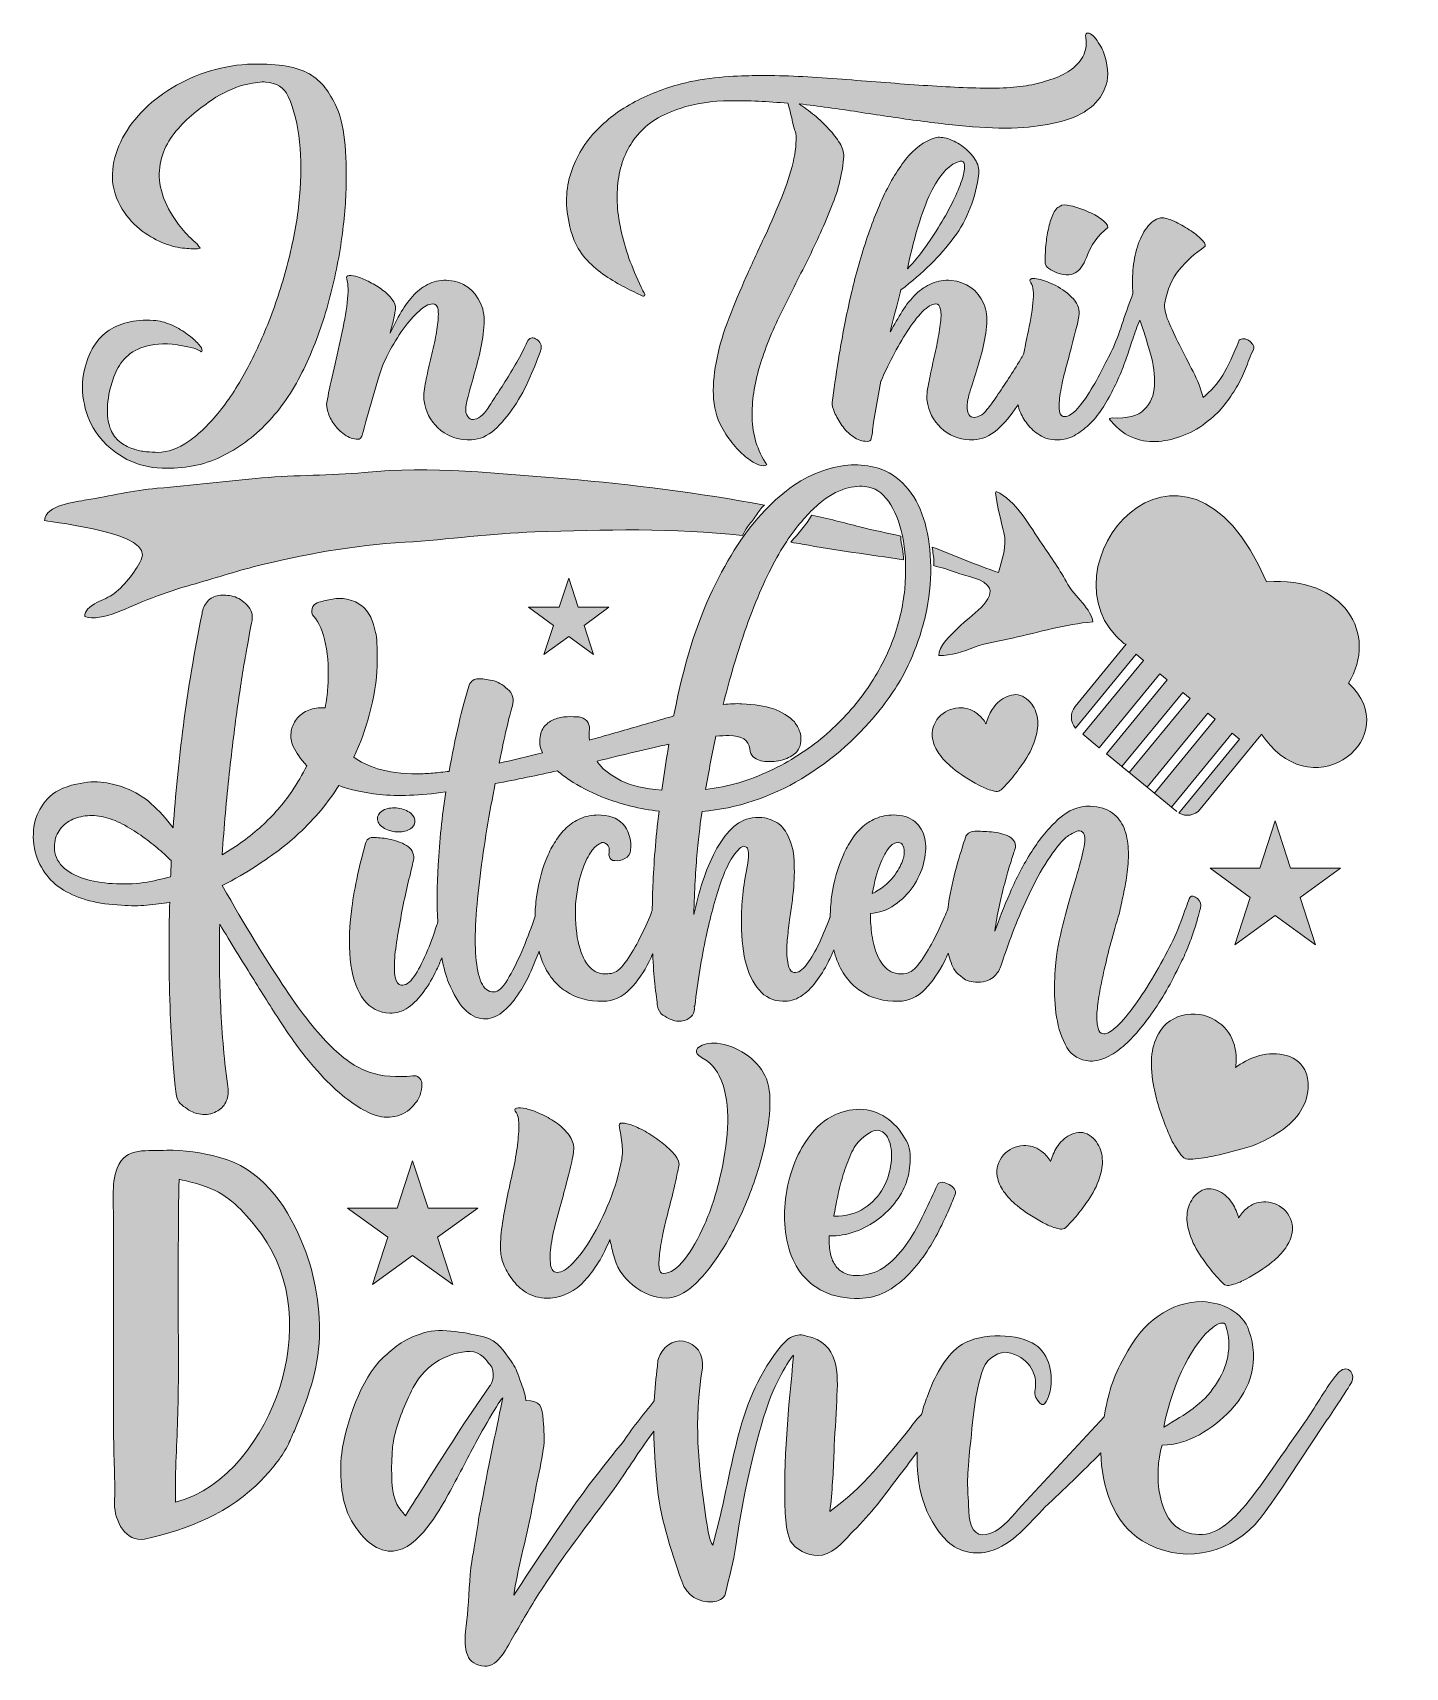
# Model space of a CAD drawing. Header units: inches. Extents: x 0.64 to 5.5, y -5.9 to -0.11.
import ezdxf

# ---------------------------------------------------------------- set-up
doc = ezdxf.new("R2010")
doc.units = ezdxf.units.IN
doc.header["$MEASUREMENT"] = 0
doc.layers.add('Layer 1', color=7, linetype='Continuous')

# ---------------------------------------------------------------- blocks, each defined once
blk = doc.blocks.new('block 2')
at = {"layer": 'Layer 1', "lineweight": 0}
for points, knots in [([(1.8528, -3.942), (1.8782, -3.9501), (1.9037, -3.9504), (1.9292, -3.9429), (1.9547, -3.9353), (1.9755, -3.9206), (1.9917, -3.8986), (2.0021, -3.8858), (2.0088, -3.8728), (2.0117, -3.8595), (2.0146, -3.8462), (2.0154, -3.8349), (2.0143, -3.8256), (2.0131, -3.8187), (2.0097, -3.8126), (2.0039, -3.8074), (1.9981, -3.8022), (1.9911, -3.8002), (1.983, -3.8013), (1.9263, -3.8083), (1.8748, -3.8039), (1.8285, -3.7883), (1.7822, -3.7727), (1.7341, -3.7394), (1.6844, -3.6885), (1.6346, -3.6375), (1.5799, -3.5669), (1.5202, -3.4766), (1.4606, -3.3863), (1.3897, -3.2699), (1.3075, -3.1276), (1.3527, -3.1044), (1.392, -3.0818), (1.4256, -3.0598), (1.4592, -3.0378), (1.4875, -3.0182), (1.5107, -3.0008), (1.5373, -2.98), (1.5599, -2.9608), (1.5784, -2.9435), (1.6369, -2.8888), (1.6842, -2.832), (1.7207, -2.7731), (1.7601, -2.7877), (1.8079, -2.7983), (1.8649, -2.8046), (1.9286, -2.8115), (2.0067, -2.8086), (2.0993, -2.7959), (2.0866, -2.8827), (2.0776, -2.9693), (2.0724, -3.0555), (2.068, -3.1286), (2.0678, -3.1953), (2.0713, -3.2564), (2.0702, -3.2598), (2.0692, -3.263), (2.0681, -3.2665), (2.0565, -3.3024), (2.0438, -3.3365), (2.0299, -3.3689), (2.016, -3.4014), (2.0015, -3.4286), (1.9865, -3.4506), (1.9714, -3.4726), (1.9564, -3.4824), (1.9413, -3.4801), (1.9309, -3.4789), (1.924, -3.4694), (1.9205, -3.4514), (1.917, -3.4335), (1.9164, -3.4109), (1.9187, -3.3837), (1.9211, -3.3565), (1.9251, -3.3264), (1.9309, -3.2934), (1.9367, -3.2604), (1.9428, -3.2277), (1.9491, -3.1953), (1.9555, -3.1629), (1.9622, -3.1328), (1.9691, -3.105), (1.9761, -3.0772), (1.9813, -3.0552), (1.9847, -3.039), (1.987, -3.0297), (1.9865, -3.0208), (1.983, -3.0121), (1.9795, -3.0034), (1.9743, -2.9962), (1.9674, -2.9904), (1.9488, -2.9776), (1.9283, -2.969), (1.9057, -2.9643), (1.8832, -2.9597), (1.8637, -2.9574), (1.8475, -2.9574), (1.829, -2.9551), (1.818, -2.9632), (1.8146, -2.9817), (1.7902, -3.0674), (1.7738, -3.1467), (1.7651, -3.2196), (1.7564, -3.2925), (1.7558, -3.3553), (1.7633, -3.408), (1.7708, -3.4607), (1.7862, -3.5021), (1.8093, -3.5322), (1.8325, -3.5623), (1.8632, -3.5779), (1.9014, -3.579), (1.9245, -3.5802), (1.9462, -3.5735), (1.9665, -3.5591), (1.9867, -3.5446), (2.0053, -3.5258), (2.0221, -3.5026), (2.0388, -3.4795), (2.0539, -3.4537), (2.0672, -3.4254), (2.0738, -3.4113), (2.0799, -3.3973), (2.0855, -3.3833), (2.092, -3.4186), (2.1, -3.4481), (2.1097, -3.4714), (2.1271, -3.5131), (2.145, -3.5437), (2.1636, -3.5634), (2.1844, -3.5854), (2.2076, -3.5976), (2.233, -3.5999), (2.2562, -3.601), (2.2779, -3.5935), (2.2981, -3.5773), (2.3184, -3.5611), (2.3372, -3.5403), (2.3546, -3.5148), (2.372, -3.4893), (2.3876, -3.461), (2.4015, -3.4297), (2.412, -3.406), (2.4212, -3.383), (2.4297, -3.3603), (2.4327, -3.3713), (2.4359, -3.3818), (2.4397, -3.3915), (2.4501, -3.4182), (2.4625, -3.4404), (2.477, -3.4584), (2.4915, -3.4763), (2.5068, -3.4905), (2.523, -3.5009), (2.5612, -3.5264), (2.6058, -3.5385), (2.6567, -3.5374), (2.6926, -3.5374), (2.7242, -3.5232), (2.7514, -3.4948), (2.7786, -3.4665), (2.8014, -3.4335), (2.8199, -3.3959), (2.8244, -3.3868), (2.8286, -3.3779), (2.8326, -3.369), (2.8343, -3.4106), (2.8368, -3.446), (2.8399, -3.4749), (2.844, -3.5119), (2.8471, -3.5385), (2.8495, -3.5547), (2.8518, -3.5686), (2.8582, -3.579), (2.8686, -3.586), (2.8767, -3.5918), (2.8874, -3.5976), (2.9007, -3.6034), (2.914, -3.6091), (2.9288, -3.6097), (2.945, -3.6051), (2.9704, -3.597), (2.982, -3.5802), (2.9797, -3.5547), (2.9797, -3.5547), (2.9815, -3.5547), (2.9815, -3.5547), (2.9919, -3.4668), (3.0052, -3.3846), (3.0214, -3.3082), (3.0283, -3.2758), (3.0361, -3.2433), (3.0448, -3.2109), (3.0535, -3.1785), (3.0628, -3.1478), (3.0726, -3.1189), (3.0824, -3.0899), (3.0935, -3.0645), (3.1056, -3.0425), (3.1178, -3.0205), (3.1308, -3.0037), (3.1447, -2.9921), (3.1447, -2.9921), (3.1516, -2.9886), (3.1516, -2.9886), (3.1551, -2.9875), (3.1597, -2.9886), (3.1655, -2.9921), (3.1725, -2.9991), (3.1736, -3.0176), (3.169, -3.0477), (3.1551, -3.1171), (3.1476, -3.1814), (3.1464, -3.2404), (3.1453, -3.2995), (3.1499, -3.3507), (3.1603, -3.3941), (3.1707, -3.4375), (3.1869, -3.472), (3.2089, -3.4974), (3.2309, -3.5229), (3.2587, -3.5362), (3.2923, -3.5374), (3.3154, -3.5385), (3.3368, -3.5327), (3.3566, -3.52), (3.3762, -3.5073), (3.3942, -3.4902), (3.4104, -3.4688), (3.4266, -3.4474), (3.4411, -3.4239), (3.4538, -3.3985), (3.4611, -3.3839), (3.4676, -3.3695), (3.4737, -3.3552), (3.477, -3.3681), (3.4807, -3.3803), (3.485, -3.3915), (3.4955, -3.4182), (3.5079, -3.4404), (3.5224, -3.4584), (3.5368, -3.4763), (3.5522, -3.4905), (3.5684, -3.5009), (3.6066, -3.5264), (3.6512, -3.5385), (3.7021, -3.5374), (3.738, -3.5374), (3.7695, -3.5232), (3.7968, -3.4948), (3.8239, -3.4665), (3.8468, -3.4335), (3.8653, -3.3959), (3.8701, -3.3861), (3.8746, -3.3765), (3.8789, -3.3669), (3.8841, -3.3903), (3.892, -3.4114), (3.9035, -3.4297), (3.9093, -3.4367), (3.9183, -3.4451), (3.9305, -3.4549), (3.9426, -3.4647), (3.9603, -3.4697), (3.9834, -3.4697), (3.9973, -3.4697), (4.0092, -3.4676), (4.019, -3.4636), (4.0289, -3.4595), (4.0367, -3.4546), (4.0425, -3.4488), (4.0483, -3.443), (4.0529, -3.4372), (4.0564, -3.4315), (4.0598, -3.4257), (4.0622, -3.4216), (4.0633, -3.4193), (4.0714, -3.3938), (4.0824, -3.362), (4.0963, -3.3238), (4.1102, -3.2856), (4.1261, -3.2456), (4.1441, -3.204), (4.162, -3.1623), (4.1823, -3.1215), (4.2049, -3.0815), (4.2274, -3.0416), (4.2509, -3.0072), (4.2752, -2.9782), (4.2844, -2.9666), (4.2943, -2.9574), (4.3047, -2.9504), (4.3139, -2.9447), (4.3229, -2.9397), (4.3316, -2.9357), (4.3403, -2.9316), (4.3481, -2.9325), (4.355, -2.9383), (4.3631, -2.9464), (4.3649, -2.9632), (4.3603, -2.9886), (4.3556, -3.0141), (4.3475, -3.0459), (4.3359, -3.0841), (4.3244, -3.1223), (4.3119, -3.1652), (4.2986, -3.2126), (4.2853, -3.2601), (4.274, -3.3093), (4.2648, -3.3602), (4.2613, -3.3823), (4.2584, -3.4138), (4.2561, -3.4549), (4.2537, -3.496), (4.2552, -3.5371), (4.2604, -3.5782), (4.2656, -3.6193), (4.2763, -3.6563), (4.2925, -3.6893), (4.3087, -3.7223), (4.3336, -3.7417), (4.3672, -3.7475), (4.3869, -3.751), (4.4065, -3.7489), (4.4263, -3.7414), (4.4459, -3.7339), (4.4653, -3.7229), (4.4844, -3.7084), (4.5035, -3.6939), (4.522, -3.6766), (4.54, -3.6563), (4.5579, -3.6361), (4.575, -3.6149), (4.5912, -3.5929), (4.6283, -3.542), (4.663, -3.4829), (4.6954, -3.4158), (4.7058, -3.3961), (4.7154, -3.3759), (4.7241, -3.355), (4.7327, -3.3342), (4.7403, -3.3142), (4.7466, -3.2951), (4.753, -3.276), (4.7582, -3.259), (4.7623, -3.2439), (4.7663, -3.2289), (4.7695, -3.2167), (4.7718, -3.2074), (4.7753, -3.1947), (4.7718, -3.1831), (4.7614, -3.1727), (4.7568, -3.1704), (4.7539, -3.1687), (4.7527, -3.1675), (4.7434, -3.1617), (4.7365, -3.164), (4.7319, -3.1744), (4.7261, -3.1918), (4.7162, -3.219), (4.7024, -3.2561), (4.6885, -3.2931), (4.6728, -3.3279), (4.6555, -3.3602), (4.6346, -3.3996), (4.6129, -3.4378), (4.5904, -3.4749), (4.5678, -3.5119), (4.5455, -3.5446), (4.5235, -3.573), (4.5015, -3.6013), (4.4815, -3.6227), (4.4636, -3.6372), (4.4456, -3.6517), (4.4315, -3.656), (4.4211, -3.6503), (4.4141, -3.6468), (4.4095, -3.6378), (4.4072, -3.6233), (4.4048, -3.6088), (4.4046, -3.5912), (4.4063, -3.5704), (4.408, -3.5495), (4.4112, -3.5267), (4.4158, -3.5018), (4.4204, -3.4769), (4.4256, -3.4517), (4.4315, -3.4262), (4.4442, -3.3661), (4.4621, -3.2989), (4.4853, -3.2248), (4.4888, -3.2063), (4.4934, -3.1843), (4.4992, -3.1588), (4.505, -3.1334), (4.5096, -3.107), (4.5131, -3.0798), (4.5165, -3.0526), (4.5177, -3.0254), (4.5165, -2.9982), (4.5154, -2.971), (4.5105, -2.9464), (4.5018, -2.9244), (4.4931, -2.9024), (4.4792, -2.8842), (4.4601, -2.8697), (4.441, -2.8552), (4.4147, -2.8474), (4.3811, -2.8462), (4.3417, -2.8451), (4.3047, -2.8601), (4.27, -2.8914), (4.2352, -2.9226), (4.2034, -2.9611), (4.1745, -3.0069), (4.1455, -3.0526), (4.12, -3.1012), (4.098, -3.1527), (4.076, -3.2043), (4.0581, -3.2497), (4.0442, -3.2891), (4.0477, -3.2601), (4.0526, -3.2312), (4.059, -3.2022), (4.0653, -3.1733), (4.072, -3.1458), (4.0789, -3.1197), (4.0859, -3.0937), (4.0925, -3.0702), (4.0989, -3.0494), (4.1053, -3.0286), (4.1108, -3.0118), (4.1154, -2.9991), (4.1212, -2.9805), (4.1142, -2.9655), (4.0946, -2.9539), (4.076, -2.9447), (4.0552, -2.9391), (4.0321, -2.9374), (4.0089, -2.9357), (3.9892, -2.9348), (3.973, -2.9348), (3.9545, -2.9371), (3.9435, -2.9447), (3.94, -2.9574), (3.9331, -2.9771), (3.9238, -3.0069), (3.9122, -3.0468), (3.9006, -3.0867), (3.8908, -3.1296), (3.8827, -3.1753), (3.8806, -3.1872), (3.8788, -3.1992), (3.8774, -3.2112), (3.874, -3.2193), (3.8704, -3.228), (3.8662, -3.2378), (3.8541, -3.2662), (3.8404, -3.2949), (3.8254, -3.3238), (3.8104, -3.3527), (3.7944, -3.3785), (3.7777, -3.4011), (3.7609, -3.4236), (3.7455, -3.4361), (3.7316, -3.4384), (3.7027, -3.443), (3.6798, -3.4381), (3.663, -3.4236), (3.6463, -3.4092), (3.6335, -3.3904), (3.6248, -3.3672), (3.6162, -3.3441), (3.6104, -3.3194), (3.6075, -3.2934), (3.6046, -3.2673), (3.6031, -3.2451), (3.6031, -3.2265), (3.6344, -3.2242), (3.663, -3.2141), (3.6891, -3.1962), (3.7151, -3.1782), (3.7369, -3.1565), (3.7542, -3.131), (3.7716, -3.1056), (3.784, -3.0784), (3.7916, -3.0494), (3.7991, -3.0205), (3.8011, -2.9938), (3.7976, -2.9695), (3.7942, -2.9452), (3.784, -2.9244), (3.7672, -2.907), (3.7504, -2.8897), (3.7264, -2.8798), (3.6952, -2.8775), (3.6709, -2.8764), (3.6489, -2.8795), (3.6292, -2.887), (3.6095, -2.8946), (3.5921, -2.905), (3.5771, -2.9183), (3.562, -2.9316), (3.5487, -2.9469), (3.5372, -2.9643), (3.5255, -2.9817), (3.5157, -2.9997), (3.5076, -3.0182), (3.4879, -3.0622), (3.474, -3.1119), (3.4659, -3.1675), (3.4631, -3.1925), (3.4614, -3.2158), (3.461, -3.2374), (3.4606, -3.2385), (3.4603, -3.2393), (3.4599, -3.2404), (3.4489, -3.2705), (3.4364, -3.3003), (3.4225, -3.3299), (3.4086, -3.3594), (3.3939, -3.3849), (3.3783, -3.4063), (3.3626, -3.4277), (3.3473, -3.4372), (3.3322, -3.4349), (3.3241, -3.4338), (3.3183, -3.4277), (3.3149, -3.4167), (3.3114, -3.4057), (3.3091, -3.3912), (3.3079, -3.3733), (3.3067, -3.3553), (3.3073, -3.3351), (3.3097, -3.3125), (3.312, -3.2899), (3.3149, -3.2659), (3.3183, -3.2404), (3.3195, -3.2312), (3.321, -3.2211), (3.3227, -3.21), (3.3244, -3.199), (3.3258, -3.1889), (3.327, -3.1797), (3.3282, -3.1681), (3.3293, -3.1565), (3.3305, -3.1449), (3.334, -3.1102), (3.3348, -3.0749), (3.3331, -3.039), (3.3314, -3.0031), (3.3224, -2.9707), (3.3062, -2.9417), (3.2958, -2.9232), (3.2836, -2.9102), (3.2697, -2.9027), (3.2558, -2.8952), (3.2425, -2.8902), (3.2298, -2.8879), (3.2147, -2.8856), (3.1997, -2.8856), (3.1846, -2.8879), (3.158, -2.8914), (3.1337, -2.9041), (3.1117, -2.9261), (3.0897, -2.9481), (3.0703, -2.975), (3.0535, -3.0069), (3.0367, -3.0387), (3.022, -3.0743), (3.0092, -3.1137), (2.9965, -3.153), (2.9861, -3.1918), (2.978, -3.23), (2.9803, -3.1444), (2.9843, -3.0705), (2.9901, -3.0086), (2.9959, -2.9467), (3.0017, -2.8989), (3.0075, -2.8653), (3.1314, -2.8538), (3.2486, -2.815), (3.3592, -2.749), (3.4697, -2.683), (3.5661, -2.5968), (3.6483, -2.4902), (3.6888, -2.4382), (3.7218, -2.3829), (3.7473, -2.3244), (3.7727, -2.266), (3.7913, -2.2075), (3.8028, -2.149), (3.8144, -2.0906), (3.819, -2.0335), (3.8167, -1.978), (3.8144, -1.9224), (3.806, -1.872), (3.7916, -1.8269), (3.7771, -1.7817), (3.756, -1.7435), (3.7282, -1.7123), (3.7004, -1.681), (3.6668, -1.6596), (3.6274, -1.648), (3.5684, -1.6307), (3.5041, -1.6339), (3.4347, -1.6576), (3.3652, -1.6813), (3.2969, -1.7282), (3.2298, -1.7982), (3.1626, -1.8683), (3.1007, -1.9626), (3.044, -2.0813), (2.9872, -2.2), (2.9421, -2.3455), (2.9085, -2.518), (2.908, -2.5209), (2.9075, -2.5237), (2.907, -2.5266), (2.8819, -2.5337), (2.8555, -2.5413), (2.8278, -2.5493), (2.7716, -2.5655), (2.7135, -2.5823), (2.6533, -2.5996), (2.6385, -2.6039), (2.6232, -2.6078), (2.6084, -2.612), (2.607, -2.5979), (2.6065, -2.5847), (2.6081, -2.5736), (2.6093, -2.562), (2.6061, -2.5522), (2.5986, -2.5441), (2.591, -2.536), (2.5821, -2.5314), (2.5716, -2.5302), (2.5589, -2.529), (2.5447, -2.5287), (2.5291, -2.5293), (2.5135, -2.5299), (2.4987, -2.5328), (2.4848, -2.538), (2.4709, -2.5432), (2.4591, -2.5516), (2.4492, -2.5632), (2.4394, -2.5748), (2.4339, -2.5898), (2.4327, -2.6083), (2.4314, -2.6253), (2.4348, -2.6415), (2.442, -2.657), (2.3899, -2.6703), (2.3386, -2.6826), (2.2886, -2.6934), (2.2979, -2.6471), (2.3065, -2.6066), (2.3147, -2.5719), (2.3227, -2.5371), (2.3297, -2.5099), (2.3355, -2.4902), (2.339, -2.4798), (2.3392, -2.4691), (2.3364, -2.4581), (2.3334, -2.4471), (2.3274, -2.4382), (2.3181, -2.4312), (2.3008, -2.415), (2.2825, -2.4049), (2.2634, -2.4008), (2.2443, -2.3968), (2.2284, -2.3947), (2.2157, -2.3947), (2.1994, -2.3947), (2.1885, -2.4023), (2.1827, -2.4173), (2.1699, -2.4579), (2.1575, -2.5041), (2.1453, -2.5562), (2.1332, -2.6083), (2.1219, -2.6639), (2.1115, -2.7229), (2.0918, -2.7253), (2.0724, -2.7273), (2.0533, -2.729), (2.0342, -2.7307), (2.0166, -2.7316), (2.0003, -2.7316), (1.9436, -2.7316), (1.8962, -2.7255), (1.8579, -2.7134), (1.8237, -2.7025), (1.7958, -2.6889), (1.7736, -2.6728), (1.7975, -2.6212), (1.8159, -2.5715), (1.8285, -2.5241), (1.8459, -2.4587), (1.8551, -2.4005), (1.8563, -2.3496), (1.8574, -2.2987), (1.8563, -2.2616), (1.8528, -2.2385), (1.8505, -2.228), (1.8473, -2.2159), (1.8432, -2.202), (1.8392, -2.1881), (1.8348, -2.1777), (1.8302, -2.1707), (1.8198, -2.1522), (1.8068, -2.1383), (1.7911, -2.129), (1.7755, -2.1198), (1.7593, -2.114), (1.7425, -2.1117), (1.7257, -2.1094), (1.7089, -2.1099), (1.6922, -2.1134), (1.6754, -2.1169), (1.6594, -2.121), (1.6444, -2.1256), (1.6351, -2.129), (1.6291, -2.136), (1.6262, -2.1464), (1.6233, -2.1568), (1.6253, -2.1661), (1.6323, -2.1742), (1.6508, -2.195), (1.6647, -2.2278), (1.6739, -2.2723), (1.6832, -2.3169), (1.6858, -2.3678), (1.6817, -2.4251), (1.6801, -2.4485), (1.6767, -2.4727), (1.6724, -2.4972), (1.6723, -2.4972), (1.6722, -2.4972), (1.6721, -2.4972), (1.6721, -2.4972), (1.6548, -2.4972), (1.6548, -2.4972), (1.6351, -2.4984), (1.6177, -2.503), (1.6027, -2.5111), (1.5876, -2.5192), (1.5758, -2.5299), (1.5671, -2.5432), (1.5584, -2.5565), (1.5532, -2.571), (1.5514, -2.5866), (1.5497, -2.6022), (1.5523, -2.6182), (1.5593, -2.6344), (1.5693, -2.6566), (1.5853, -2.6794), (1.6071, -2.7027), (1.5919, -2.7337), (1.5743, -2.7642), (1.5541, -2.7941), (1.524, -2.8381), (1.4884, -2.879), (1.4473, -2.9166), (1.4062, -2.9542), (1.3596, -2.9881), (1.3075, -3.0182), (1.3145, -2.9174), (1.3228, -2.8219), (1.3327, -2.7316), (1.3425, -2.6413), (1.3527, -2.5597), (1.3631, -2.4868), (1.3735, -2.4138), (1.3833, -2.3516), (1.3926, -2.3001), (1.4019, -2.2486), (1.4088, -2.2113), (1.4135, -2.1881), (1.4169, -2.1672), (1.4111, -2.1493), (1.3961, -2.1343), (1.381, -2.1181), (1.3645, -2.1076), (1.3466, -2.103), (1.3286, -2.0984), (1.3116, -2.0972), (1.2954, -2.0995), (1.2791, -2.1019), (1.2658, -2.1091), (1.2554, -2.1212), (1.245, -2.1334), (1.2386, -2.1476), (1.2363, -2.1638), (1.2085, -2.3004), (1.1865, -2.4321), (1.1703, -2.5588), (1.1541, -2.6856), (1.142, -2.8069), (1.1339, -2.9226), (1.1096, -2.8902), (1.0838, -2.8619), (1.0566, -2.8375), (1.0294, -2.8132), (0.999, -2.7947), (0.9654, -2.782), (0.9422, -2.7727), (0.9165, -2.7661), (0.8882, -2.762), (0.8598, -2.758), (0.8276, -2.76), (0.7918, -2.7681), (0.7443, -2.7785), (0.7099, -2.7959), (0.6885, -2.8202), (0.667, -2.8445), (0.6528, -2.87), (0.6459, -2.8966), (0.6378, -2.9267), (0.6366, -2.9597), (0.6424, -2.9956), (0.6575, -3.0616), (0.6919, -3.1108), (0.7457, -3.1432), (0.7996, -3.1756), (0.8682, -3.1935), (0.9515, -3.197), (0.9828, -3.1994), (1.0126, -3.1994), (1.041, -3.197), (1.0693, -3.1947), (1.0962, -3.1912), (1.1217, -3.1866), (1.1194, -3.2734), (1.1188, -3.3536), (1.12, -3.4271), (1.1211, -3.5006), (1.1231, -3.5666), (1.1261, -3.6251), (1.1289, -3.6835), (1.1321, -3.733), (1.1356, -3.7735), (1.1391, -3.814), (1.142, -3.8448), (1.1443, -3.8656), (1.1454, -3.876), (1.1489, -3.8853), (1.1547, -3.8934), (1.1605, -3.9014), (1.168, -3.9084), (1.1773, -3.9142), (1.1935, -3.9269), (1.2117, -3.9347), (1.232, -3.9376), (1.2522, -3.9405), (1.2705, -3.9374), (1.2867, -3.9281), (1.3017, -3.9212), (1.313, -3.9101), (1.3206, -3.8951), (1.3281, -3.88), (1.3307, -3.8644), (1.3284, -3.8482), (1.3156, -3.7521), (1.3069, -3.6552), (1.3023, -3.5573), (1.2977, -3.4595), (1.2965, -3.362), (1.2988, -3.2647), (1.3393, -3.3307), (1.3773, -3.3924), (1.4126, -3.4497), (1.4479, -3.507), (1.4818, -3.5605), (1.5142, -3.6103), (1.5512, -3.667), (1.5862, -3.7151), (1.6192, -3.7544), (1.6522, -3.7938), (1.6829, -3.8262), (1.7113, -3.8517), (1.7396, -3.8771), (1.7657, -3.8971), (1.7894, -3.9116), (1.8131, -3.9261), (1.8343, -3.9362), (1.8528, -3.942)], [0, 0, 0, 0, 1, 1, 1, 2, 2, 2, 3, 3, 3, 4, 4, 4, 5, 5, 5, 6, 6, 6, 7, 7, 7, 8, 8, 8, 9, 9, 9, 10, 10, 10, 11, 11, 11, 12, 12, 12, 13, 13, 13, 14, 14, 14, 15, 15, 15, 16, 16, 16, 17, 17, 17, 18, 18, 18, 19, 19, 19, 20, 20, 20, 21, 21, 21, 22, 22, 22, 23, 23, 23, 24, 24, 24, 25, 25, 25, 26, 26, 26, 27, 27, 27, 28, 28, 28, 29, 29, 29, 30, 30, 30, 31, 31, 31, 32, 32, 32, 33, 33, 33, 34, 34, 34, 35, 35, 35, 36, 36, 36, 37, 37, 37, 38, 38, 38, 39, 39, 39, 40, 40, 40, 41, 41, 41, 42, 42, 42, 43, 43, 43, 44, 44, 44, 45, 45, 45, 46, 46, 46, 47, 47, 47, 48, 48, 48, 49, 49, 49, 50, 50, 50, 51, 51, 51, 52, 52, 52, 53, 53, 53, 54, 54, 54, 55, 55, 55, 56, 56, 56, 57, 57, 57, 58, 58, 58, 59, 59, 59, 60, 60, 60, 61, 61, 61, 62, 62, 62, 63, 63, 63, 64, 64, 64, 65, 65, 65, 66, 66, 66, 67, 67, 67, 68, 68, 68, 69, 69, 69, 70, 70, 70, 71, 71, 71, 72, 72, 72, 73, 73, 73, 74, 74, 74, 75, 75, 75, 76, 76, 76, 77, 77, 77, 78, 78, 78, 79, 79, 79, 80, 80, 80, 81, 81, 81, 82, 82, 82, 83, 83, 83, 84, 84, 84, 85, 85, 85, 86, 86, 86, 87, 87, 87, 88, 88, 88, 89, 89, 89, 90, 90, 90, 91, 91, 91, 92, 92, 92, 93, 93, 93, 94, 94, 94, 95, 95, 95, 96, 96, 96, 97, 97, 97, 98, 98, 98, 99, 99, 99, 100, 100, 100, 101, 101, 101, 102, 102, 102, 103, 103, 103, 104, 104, 104, 105, 105, 105, 106, 106, 106, 107, 107, 107, 108, 108, 108, 109, 109, 109, 110, 110, 110, 111, 111, 111, 112, 112, 112, 113, 113, 113, 114, 114, 114, 115, 115, 115, 116, 116, 116, 117, 117, 117, 118, 118, 118, 119, 119, 119, 120, 120, 120, 121, 121, 121, 122, 122, 122, 123, 123, 123, 124, 124, 124, 125, 125, 125, 126, 126, 126, 127, 127, 127, 128, 128, 128, 129, 129, 129, 130, 130, 130, 131, 131, 131, 132, 132, 132, 133, 133, 133, 134, 134, 134, 135, 135, 135, 136, 136, 136, 137, 137, 137, 138, 138, 138, 139, 139, 139, 140, 140, 140, 141, 141, 141, 142, 142, 142, 143, 143, 143, 144, 144, 144, 145, 145, 145, 146, 146, 146, 147, 147, 147, 148, 148, 148, 149, 149, 149, 150, 150, 150, 151, 151, 151, 152, 152, 152, 153, 153, 153, 154, 154, 154, 155, 155, 155, 156, 156, 156, 157, 157, 157, 158, 158, 158, 159, 159, 159, 160, 160, 160, 161, 161, 161, 162, 162, 162, 163, 163, 163, 164, 164, 164, 165, 165, 165, 166, 166, 166, 167, 167, 167, 168, 168, 168, 169, 169, 169, 170, 170, 170, 171, 171, 171, 172, 172, 172, 173, 173, 173, 174, 174, 174, 175, 175, 175, 176, 176, 176, 177, 177, 177, 178, 178, 178, 179, 179, 179, 180, 180, 180, 181, 181, 181, 182, 182, 182, 183, 183, 183, 184, 184, 184, 185, 185, 185, 186, 186, 186, 187, 187, 187, 188, 188, 188, 189, 189, 189, 190, 190, 190, 191, 191, 191, 192, 192, 192, 193, 193, 193, 194, 194, 194, 195, 195, 195, 196, 196, 196, 197, 197, 197, 198, 198, 198, 199, 199, 199, 200, 200, 200, 201, 201, 201, 202, 202, 202, 203, 203, 203, 204, 204, 204, 205, 205, 205, 206, 206, 206, 207, 207, 207, 208, 208, 208, 209, 209, 209, 210, 210, 210, 211, 211, 211, 212, 212, 212, 213, 213, 213, 214, 214, 214, 215, 215, 215, 216, 216, 216, 217, 217, 217, 218, 218, 218, 219, 219, 219, 220, 220, 220, 221, 221, 221, 222, 222, 222, 223, 223, 223, 224, 224, 224, 225, 225, 225, 226, 226, 226, 227, 227, 227, 228, 228, 228, 229, 229, 229, 230, 230, 230, 231, 231, 231, 232, 232, 232, 233, 233, 233, 234, 234, 234, 235, 235, 235, 236, 236, 236, 237, 237, 237, 238, 238, 238, 239, 239, 239, 240, 240, 240, 241, 241, 241, 242, 242, 242, 243, 243, 243, 244, 244, 244, 245, 245, 245, 246, 246, 246, 247, 247, 247, 248, 248, 248, 249, 249, 249, 250, 250, 250, 251, 251, 251, 252, 252, 252, 253, 253, 253, 254, 254, 254, 255, 255, 255, 256, 256, 256, 257, 257, 257, 258, 258, 258, 259, 259, 259, 260, 260, 260, 261, 261, 261, 262, 262, 262, 263, 263, 263, 264, 264, 264, 265, 265, 265, 266, 266, 266, 267, 267, 267, 268, 268, 268, 269, 269, 269, 270, 270, 270, 271, 271, 271, 272, 272, 272, 273, 273, 273, 274, 274, 274, 275, 275, 275, 276, 276, 276, 277, 277, 277, 278, 278, 278, 279, 279, 279, 280, 280, 280, 281, 281, 281, 282, 282, 282, 283, 283, 283, 284, 284, 284, 285, 285, 285, 286, 286, 286, 287, 287, 287, 288, 288, 288, 289, 289, 289, 290, 290, 290, 291, 291, 291, 292, 292, 292, 293, 293, 293, 294, 294, 294, 295, 295, 295, 295]), ([(3.0562, -2.5985), (3.073, -2.597), (3.0884, -2.5962), (3.1021, -2.5962), (3.1479, -2.5962), (3.1725, -2.6118), (3.176, -2.6431), (3.1771, -2.6558), (3.1812, -2.6651), (3.1881, -2.6708), (3.1951, -2.6767), (3.202, -2.6807), (3.209, -2.683), (3.217, -2.6865), (3.2263, -2.6882), (3.2367, -2.6882), (3.2599, -2.6894), (3.281, -2.6865), (3.3001, -2.6795), (3.3192, -2.6726), (3.3334, -2.6639), (3.3427, -2.6535), (3.3519, -2.6408), (3.3568, -2.6283), (3.3574, -2.6161), (3.358, -2.604), (3.3566, -2.5927), (3.3531, -2.5823), (3.3484, -2.5696), (3.3421, -2.558), (3.334, -2.5476), (3.3154, -2.5279), (3.29, -2.5123), (3.2576, -2.5007), (3.2298, -2.4914), (3.1933, -2.4856), (3.1482, -2.4833), (3.1284, -2.4823), (3.1061, -2.4835), (3.082, -2.4863), (3.0919, -2.4463), (3.1021, -2.4081), (3.1126, -2.3722), (3.1467, -2.2552), (3.1817, -2.1563), (3.2176, -2.0752), (3.2535, -1.9942), (3.2897, -1.9291), (3.3262, -1.8798), (3.3626, -1.8307), (3.3976, -1.793), (3.4312, -1.767), (3.4648, -1.7409), (3.496, -1.7247), (3.525, -1.7184), (3.5539, -1.712), (3.5782, -1.7111), (3.5979, -1.7158), (3.628, -1.7227), (3.6538, -1.7435), (3.6752, -1.7783), (3.6966, -1.813), (3.7117, -1.8558), (3.7203, -1.9068), (3.729, -1.9577), (3.7305, -2.0144), (3.7247, -2.0769), (3.7189, -2.1395), (3.7038, -2.2026), (3.6795, -2.2662), (3.6575, -2.3241), (3.626, -2.382), (3.5849, -2.4399), (3.5438, -2.4978), (3.4949, -2.5508), (3.4382, -2.5988), (3.3814, -2.6468), (3.3177, -2.6876), (3.2471, -2.7212), (3.1765, -2.7548), (3.1007, -2.7768), (3.0197, -2.7872), (3.0313, -2.7205), (3.0434, -2.6578), (3.0562, -2.5985)], [0, 0, 0, 0, 1, 1, 1, 2, 2, 2, 3, 3, 3, 4, 4, 4, 5, 5, 5, 6, 6, 6, 7, 7, 7, 8, 8, 8, 9, 9, 9, 10, 10, 10, 11, 11, 11, 12, 12, 12, 13, 13, 13, 14, 14, 14, 15, 15, 15, 16, 16, 16, 17, 17, 17, 18, 18, 18, 19, 19, 19, 20, 20, 20, 21, 21, 21, 22, 22, 22, 23, 23, 23, 24, 24, 24, 25, 25, 25, 26, 26, 26, 27, 27, 27, 28, 28, 28, 28]), ([(2.8895, -2.6266), (2.8877, -2.6373), (2.8858, -2.6482), (2.8842, -2.6587), (2.8773, -2.7038), (2.8709, -2.7473), (2.8651, -2.7889), (2.8037, -2.7843), (2.7557, -2.7733), (2.721, -2.7559), (2.6862, -2.7386), (2.6602, -2.7192), (2.6428, -2.6978), (2.64, -2.6942), (2.6376, -2.6907), (2.6351, -2.6871), (2.7315, -2.6625), (2.8159, -2.6425), (2.8895, -2.6266)], [0, 0, 0, 0, 1, 1, 1, 2, 2, 2, 3, 3, 3, 4, 4, 4, 5, 5, 5, 6, 6, 6, 6]), ([(2.2061, -3.25), (2.209, -3.2008), (2.2139, -3.1487), (2.2209, -3.0937), (2.2278, -3.0387), (2.2359, -2.9832), (2.2452, -2.927), (2.2544, -2.8708), (2.2643, -2.8173), (2.2747, -2.7664), (2.352, -2.7517), (2.4252, -2.7364), (2.4953, -2.7206), (2.509, -2.7327), (2.5234, -2.744), (2.5386, -2.7542), (2.5711, -2.775), (2.6087, -2.7947), (2.6515, -2.8132), (2.721, -2.8399), (2.7887, -2.8567), (2.8547, -2.8636), (2.8431, -2.962), (2.8359, -3.0503), (2.833, -3.1284), (2.8318, -3.1591), (2.8312, -3.1877), (2.8308, -3.2153), (2.828, -3.2222), (2.825, -3.2296), (2.8217, -3.2378), (2.8101, -3.2662), (2.7968, -3.2949), (2.7817, -3.3238), (2.7667, -3.3527), (2.7508, -3.3785), (2.734, -3.4011), (2.7172, -3.4236), (2.7013, -3.4361), (2.6863, -3.4384), (2.6677, -3.4419), (2.6518, -3.441), (2.6385, -3.4358), (2.6252, -3.4306), (2.6139, -3.4225), (2.6046, -3.4115), (2.5954, -3.4005), (2.5878, -3.3875), (2.5821, -3.3724), (2.5763, -3.3574), (2.5716, -3.3417), (2.5682, -3.3255), (2.5601, -3.2873), (2.5571, -3.2428), (2.5595, -3.1918), (2.5641, -3.1444), (2.5713, -3.1064), (2.5812, -3.0781), (2.591, -3.0497), (2.6009, -3.028), (2.6107, -3.0129), (2.6205, -2.9979), (2.6298, -2.9878), (2.6385, -2.9826), (2.6472, -2.9773), (2.6527, -2.9747), (2.655, -2.9747), (2.6585, -2.9736), (2.6637, -2.9759), (2.6706, -2.9817), (2.6776, -2.9875), (2.6799, -2.9979), (2.6776, -3.0129), (2.6764, -3.0164), (2.677, -3.0205), (2.6793, -3.0251), (2.6816, -3.0344), (2.688, -3.039), (2.6984, -3.039), (2.7088, -3.0413), (2.7204, -3.039), (2.7331, -3.032), (2.7459, -3.0251), (2.7528, -3.0153), (2.754, -3.0025), (2.7575, -2.9701), (2.7505, -2.9417), (2.7331, -2.9174), (2.7158, -2.8931), (2.688, -2.8798), (2.6498, -2.8775), (2.6255, -2.8764), (2.6035, -2.8795), (2.5838, -2.887), (2.5641, -2.8946), (2.5467, -2.905), (2.5317, -2.9183), (2.5166, -2.9316), (2.5033, -2.9469), (2.4918, -2.9643), (2.4802, -2.9817), (2.4703, -2.9997), (2.4622, -3.0182), (2.4425, -3.0622), (2.4286, -3.1119), (2.4206, -3.1675), (2.4177, -3.192), (2.4161, -3.2149), (2.4156, -3.2362), (2.4141, -3.2408), (2.4127, -3.245), (2.411, -3.25), (2.3989, -3.2864), (2.3847, -3.3235), (2.3685, -3.3611), (2.3523, -3.3988), (2.3355, -3.432), (2.3181, -3.461), (2.3008, -3.4899), (2.2845, -3.5044), (2.2695, -3.5044), (2.2498, -3.5044), (2.235, -3.4931), (2.2252, -3.4705), (2.2154, -3.448), (2.209, -3.4178), (2.2061, -3.3802), (2.2032, -3.3426), (2.2032, -3.2992), (2.2061, -3.25)], [0, 0, 0, 0, 1, 1, 1, 2, 2, 2, 3, 3, 3, 4, 4, 4, 5, 5, 5, 6, 6, 6, 7, 7, 7, 8, 8, 8, 9, 9, 9, 10, 10, 10, 11, 11, 11, 12, 12, 12, 13, 13, 13, 14, 14, 14, 15, 15, 15, 16, 16, 16, 17, 17, 17, 18, 18, 18, 19, 19, 19, 20, 20, 20, 21, 21, 21, 22, 22, 22, 23, 23, 23, 24, 24, 24, 25, 25, 25, 26, 26, 26, 27, 27, 27, 28, 28, 28, 29, 29, 29, 30, 30, 30, 31, 31, 31, 32, 32, 32, 33, 33, 33, 34, 34, 34, 35, 35, 35, 36, 36, 36, 37, 37, 37, 38, 38, 38, 39, 39, 39, 40, 40, 40, 41, 41, 41, 42, 42, 42, 43, 43, 43, 43]), ([(1.1261, -3.0676), (1.1255, -3.0775), (1.1252, -3.087), (1.1252, -3.0963), (1.0951, -3.1044), (1.0632, -3.1113), (1.0297, -3.1171), (0.9938, -3.1218), (0.957, -3.1229), (0.9194, -3.1206), (0.8818, -3.1183), (0.8476, -3.1122), (0.817, -3.1024), (0.7863, -3.0926), (0.7614, -3.0784), (0.7423, -3.0598), (0.7232, -3.0413), (0.7136, -3.0182), (0.7136, -2.9904), (0.7136, -2.9684), (0.7191, -2.9493), (0.7301, -2.9331), (0.7411, -2.9169), (0.7553, -2.9044), (0.7727, -2.8957), (0.79, -2.887), (0.8094, -2.8818), (0.8308, -2.8801), (0.8523, -2.8784), (0.8734, -2.8804), (0.8942, -2.8862), (0.9174, -2.892), (0.9402, -2.9012), (0.9628, -2.914), (0.9854, -2.9267), (1.0068, -2.9403), (1.0271, -2.9548), (1.0473, -2.9693), (1.0661, -2.984), (1.0835, -2.9991), (1.1009, -3.0141), (1.1153, -3.0274), (1.1269, -3.039), (1.1269, -3.0483), (1.1266, -3.0578), (1.1261, -3.0676)], [0, 0, 0, 0, 1, 1, 1, 2, 2, 2, 3, 3, 3, 4, 4, 4, 5, 5, 5, 6, 6, 6, 7, 7, 7, 8, 8, 8, 9, 9, 9, 10, 10, 10, 11, 11, 11, 12, 12, 12, 13, 13, 13, 14, 14, 14, 15, 15, 15, 15]), ([(3.637, -3.0546), (3.6468, -3.0303), (3.6558, -3.0124), (3.6639, -3.0008), (3.672, -2.9892), (3.6792, -2.982), (3.6856, -2.9791), (3.692, -2.9762), (3.6963, -2.9747), (3.6986, -2.9747), (3.7021, -2.9736), (3.7062, -2.9745), (3.7108, -2.9773), (3.7154, -2.9802), (3.7189, -2.9858), (3.7212, -2.9938), (3.7235, -3.0019), (3.7235, -3.0124), (3.7212, -3.0251), (3.7189, -3.0378), (3.7119, -3.0541), (3.7004, -3.0737), (3.6865, -3.0969), (3.6711, -3.1148), (3.6544, -3.1276), (3.6376, -3.1403), (3.6228, -3.1496), (3.6101, -3.1553), (3.6182, -3.1125), (3.6272, -3.0789), (3.637, -3.0546)], [0, 0, 0, 0, 1, 1, 1, 2, 2, 2, 3, 3, 3, 4, 4, 4, 5, 5, 5, 6, 6, 6, 7, 7, 7, 8, 8, 8, 9, 9, 9, 10, 10, 10, 10])]:
    blk.add_open_spline(points, degree=3, knots=knots, dxfattribs=at)
blk = doc.blocks.new('block 3')
at = {"layer": 'Layer 1', "lineweight": 0}
for points, knots in [([(1.2952, -4.0892), (1.2372, -4.074), (1.1702, -4.0648), (1.1122, -4.0648), (1.0452, -4.0709), (0.9659, -4.0496), (0.9354, -4.1288), (0.9141, -4.1867), (0.9232, -4.2569), (0.9232, -4.3148), (0.9232, -4.4245), (0.9232, -4.5312), (0.9232, -4.6379), (0.9232, -4.6379), (0.9232, -5.0739), (0.9232, -5.0739), (0.9232, -5.1379), (0.9293, -5.2476), (0.9263, -5.3147), (0.9263, -5.3147), (0.9263, -5.3177), (0.9263, -5.3177), (0.9263, -5.3787), (0.9659, -5.4549), (1.033, -5.4427), (1.1854, -5.4092), (1.3378, -5.3482), (1.4476, -5.2324), (1.4842, -5.1958), (1.5146, -5.1562), (1.539, -5.1135), (1.5482, -5.0952), (1.5543, -5.0769), (1.5634, -5.0586), (1.6092, -4.9489), (1.6488, -4.8452), (1.6518, -4.7263), (1.6549, -4.6105), (1.6335, -4.4916), (1.5878, -4.3849), (1.5299, -4.2508), (1.4445, -4.1288), (1.2952, -4.0892)], [0, 0, 0, 0, 1, 1, 1, 2, 2, 2, 3, 3, 3, 4, 4, 4, 5, 5, 5, 6, 6, 6, 7, 7, 7, 8, 8, 8, 9, 9, 9, 10, 10, 10, 11, 11, 11, 12, 12, 12, 13, 13, 13, 14, 14, 14, 14]), ([(1.5116, -4.9062), (1.4567, -5.0769), (1.3256, -5.2659), (1.1427, -5.3116), (1.1427, -5.3116), (1.1427, -5.208), (1.1427, -5.208), (1.1458, -5.1074), (1.1519, -5.0068), (1.1519, -4.9032), (1.1549, -4.8178), (1.1519, -4.7294), (1.1519, -4.641), (1.1519, -4.4947), (1.1519, -4.3148), (1.1549, -4.1685), (1.1549, -4.1685), (1.225, -4.1807), (1.283, -4.2081), (1.347, -4.2386), (1.4049, -4.3057), (1.4476, -4.3636), (1.5604, -4.519), (1.5695, -4.7263), (1.5116, -4.9062)], [0, 0, 0, 0, 1, 1, 1, 2, 2, 2, 3, 3, 3, 4, 4, 4, 5, 5, 5, 6, 6, 6, 7, 7, 7, 8, 8, 8, 8])]:
    blk.add_open_spline(points, degree=3, knots=knots, dxfattribs=at)
blk = doc.blocks.new('block 4')
at = {"layer": 'Layer 1', "lineweight": 0}
for points, knots in [([(5.2489, -4.8666), (5.2123, -4.9153), (5.1757, -4.9794), (5.1422, -5.0281), (4.944, -5.3086), (4.8587, -5.4732), (4.7154, -5.4153), (4.6209, -5.3818), (4.6057, -5.2141), (4.6362, -5.1104), (4.7307, -5.1074), (4.813, -5.0556), (4.88, -4.9855), (4.9532, -4.9062), (4.9806, -4.8117), (4.944, -4.705), (4.9227, -4.6379), (4.8495, -4.6044), (4.7794, -4.6014), (4.6666, -4.6014), (4.566, -4.6715), (4.502, -4.7995), (4.4612, -4.8676), (4.4447, -4.9333), (4.4307, -5.0096), (4.4307, -5.0096), (4.1393, -5.3239), (4.1393, -5.3239), (4.1088, -5.3574), (4.0752, -5.4062), (4.0295, -5.4214), (3.9838, -5.4397), (3.9594, -5.4153), (3.9533, -5.3635), (3.9472, -5.2476), (3.9442, -5.2537), (3.9533, -5.147), (3.9685, -5.0007), (3.9716, -4.9336), (4.0021, -4.8391), (4.0173, -4.7965), (4.0661, -4.7782), (4.0874, -4.7812), (4.1636, -4.7965), (4.1911, -4.8544), (4.188, -4.8971), (4.188, -4.9214), (4.1758, -4.9306), (4.2033, -4.9611), (4.2216, -4.9824), (4.2338, -4.9397), (4.2399, -4.9184), (4.2521, -4.8452), (4.2338, -4.7782), (4.1758, -4.7477), (4.1088, -4.7111), (3.9777, -4.7141), (3.9167, -4.7599), (3.8679, -4.7965), (3.8283, -4.8696), (3.8039, -4.9397), (3.7959, -4.9599), (3.7893, -4.9813), (3.7848, -5.0015), (3.77, -5.0137), (3.758, -5.0315), (3.746, -5.0464), (3.6576, -5.1562), (3.5784, -5.2598), (3.4595, -5.3452), (3.4686, -5.2751), (3.4717, -5.205), (3.4747, -5.1348), (3.4747, -5.0739), (3.4839, -5.0129), (3.4839, -4.9519), (3.49, -4.8544), (3.493, -4.7477), (3.3772, -4.7233), (3.3619, -4.7172), (3.3436, -4.7172), (3.3253, -4.7263), (3.3101, -4.7324), (3.301, -4.7446), (3.2887, -4.7568), (3.2125, -4.8483), (3.1668, -4.958), (3.1363, -5.0739), (3.1119, -5.1684), (3.0936, -5.2629), (3.0723, -5.3574), (3.0723, -5.3574), (3.0449, -5.4641), (3.0449, -5.4641), (3.0327, -5.4519), (3.0235, -5.3818), (3.0205, -5.3665), (2.993, -5.1714), (2.9778, -5.0312), (3.0083, -4.8361), (3.0144, -4.7873), (2.9869, -4.7507), (2.9412, -4.7416), (2.9047, -4.7355), (2.865, -4.7629), (2.8528, -4.8026), (2.8498, -4.8117), (2.8498, -4.8208), (2.8498, -4.83), (2.8434, -4.8709), (2.8397, -4.9118), (2.8377, -4.9527), (2.7983, -5.0016), (2.7554, -5.0571), (2.7249, -5.1013), (2.7249, -5.1013), (2.7096, -5.1196), (2.7096, -5.1196), (2.6639, -5.1775), (2.6059, -5.2507), (2.5663, -5.3056), (2.4901, -5.4153), (2.4139, -5.5281), (2.3407, -5.6409), (2.3468, -5.5982), (2.356, -5.5555), (2.3651, -5.5128), (2.3865, -5.4275), (2.4047, -5.3421), (2.42, -5.2537), (2.4291, -5.211), (2.4383, -5.1684), (2.4444, -5.1257), (2.4505, -5.0922), (2.4474, -5.0556), (2.4444, -5.022), (2.4413, -4.9733), (2.4352, -4.9519), (2.3834, -4.9519), (2.3804, -4.9245), (2.3743, -4.9123), (2.3621, -4.8788), (2.3499, -4.8422), (2.3499, -4.8391), (2.3285, -4.8087), (2.3072, -4.7812), (2.2859, -4.7385), (2.234, -4.7263), (2.1853, -4.7141), (2.0816, -4.6928), (2.0237, -4.7111), (1.9383, -4.7385), (1.917, -4.766), (1.8774, -4.7995), (1.7981, -4.8757), (1.7463, -5.0312), (1.731, -5.1379), (1.7219, -5.2202), (1.728, -5.3239), (1.7737, -5.3909), (1.7981, -5.4275), (1.8347, -5.4763), (1.8956, -5.4854), (1.9902, -5.4946), (2.0664, -5.3574), (2.0968, -5.3056), (2.1273, -5.2507), (2.1639, -5.1806), (2.1944, -5.1226), (2.2188, -5.0739), (2.295, -4.9428), (2.3011, -4.9428), (2.2859, -5.022), (2.2462, -5.2019), (2.234, -5.2751), (2.2127, -5.3787), (2.2096, -5.4275), (2.1914, -5.522), (2.1822, -5.5799), (2.1822, -5.6531), (2.1761, -5.711), (2.1731, -5.7567), (2.1548, -5.8299), (2.1853, -5.8695), (2.2005, -5.8878), (2.231, -5.897), (2.2554, -5.8909), (2.3011, -5.8726), (2.3255, -5.8055), (2.3499, -5.7689), (2.3804, -5.7171), (2.4108, -5.6622), (2.4444, -5.6134), (2.5267, -5.4854), (2.6242, -5.3635), (2.7126, -5.2415), (2.7521, -5.1823), (2.7918, -5.1205), (2.8362, -5.0609), (2.8374, -5.1211), (2.8414, -5.1813), (2.8467, -5.2415), (2.8559, -5.3604), (2.8955, -5.4763), (2.9351, -5.5921), (2.9534, -5.6439), (2.9961, -5.6683), (3.0449, -5.6653), (3.0632, -5.6622), (3.0845, -5.6561), (3.0906, -5.6348), (3.1028, -5.5799), (3.118, -5.522), (3.1272, -5.4671), (3.1546, -5.2598), (3.2125, -5.0373), (3.2461, -4.9489), (3.2766, -4.8666), (3.3345, -4.7782), (3.3314, -4.7934), (3.3131, -4.9794), (3.2949, -5.1623), (3.301, -5.3513), (3.304, -5.3818), (3.3071, -5.4183), (3.3192, -5.4488), (3.3375, -5.4793), (3.3802, -5.5007), (3.4168, -5.5007), (3.4625, -5.5037), (3.5052, -5.4549), (3.5326, -5.4245), (3.5936, -5.3665), (3.6454, -5.2995), (3.6942, -5.2324), (3.7193, -5.2004), (3.7443, -5.1676), (3.769, -5.1346), (3.7649, -5.2508), (3.7901, -5.3649), (3.8771, -5.4519), (3.9167, -5.4885), (3.9746, -5.5007), (4.0265, -5.4854), (4.1057, -5.4641), (4.1667, -5.3848), (4.2216, -5.33), (4.2881, -5.2667), (4.3554, -5.2034), (4.4194, -5.1372), (4.4225, -5.2525), (4.4615, -5.3861), (4.566, -5.4488), (4.7032, -5.5312), (4.8587, -5.5007), (4.9654, -5.3909), (5.0203, -5.33), (5.0904, -5.2141), (5.2215, -5.019), (5.2306, -5.0068), (5.3038, -4.8971), (5.3099, -4.8818), (5.319, -4.8483), (5.2855, -4.8147), (5.2489, -4.8666)], [0, 0, 0, 0, 1, 1, 1, 2, 2, 2, 3, 3, 3, 4, 4, 4, 5, 5, 5, 6, 6, 6, 7, 7, 7, 8, 8, 8, 9, 9, 9, 10, 10, 10, 11, 11, 11, 12, 12, 12, 13, 13, 13, 14, 14, 14, 15, 15, 15, 16, 16, 16, 17, 17, 17, 18, 18, 18, 19, 19, 19, 20, 20, 20, 21, 21, 21, 22, 22, 22, 23, 23, 23, 24, 24, 24, 25, 25, 25, 26, 26, 26, 27, 27, 27, 28, 28, 28, 29, 29, 29, 30, 30, 30, 31, 31, 31, 32, 32, 32, 33, 33, 33, 34, 34, 34, 35, 35, 35, 36, 36, 36, 37, 37, 37, 38, 38, 38, 39, 39, 39, 40, 40, 40, 41, 41, 41, 42, 42, 42, 43, 43, 43, 44, 44, 44, 45, 45, 45, 46, 46, 46, 47, 47, 47, 48, 48, 48, 49, 49, 49, 50, 50, 50, 51, 51, 51, 52, 52, 52, 53, 53, 53, 54, 54, 54, 55, 55, 55, 56, 56, 56, 57, 57, 57, 58, 58, 58, 59, 59, 59, 60, 60, 60, 61, 61, 61, 62, 62, 62, 63, 63, 63, 64, 64, 64, 65, 65, 65, 66, 66, 66, 67, 67, 67, 68, 68, 68, 69, 69, 69, 70, 70, 70, 71, 71, 71, 72, 72, 72, 73, 73, 73, 74, 74, 74, 75, 75, 75, 76, 76, 76, 77, 77, 77, 78, 78, 78, 79, 79, 79, 80, 80, 80, 81, 81, 81, 82, 82, 82, 83, 83, 83, 84, 84, 84, 85, 85, 85, 86, 86, 86, 87, 87, 87, 88, 88, 88, 88]), ([(4.816, -4.6928), (4.8313, -4.6806), (4.8587, -4.6684), (4.8617, -4.6867), (4.8861, -4.7599), (4.8678, -4.8361), (4.8252, -4.8971), (4.7794, -4.9672), (4.7215, -4.9977), (4.6422, -5.0464), (4.6758, -4.8757), (4.7489, -4.7446), (4.816, -4.6928)], [0, 0, 0, 0, 1, 1, 1, 2, 2, 2, 3, 3, 3, 4, 4, 4, 4]), ([(2.2554, -4.9001), (2.2554, -4.9001), (2.1639, -5.0342), (2.1639, -5.0342), (2.045, -5.2202), (2.0054, -5.2812), (1.9566, -5.3604), (1.9505, -5.3482), (1.917, -5.3269), (1.9109, -5.2629), (1.9048, -5.211), (1.9078, -5.1165), (1.917, -5.08), (1.9322, -5.019), (1.9536, -4.9672), (1.984, -4.9062), (2.0298, -4.8178), (2.1182, -4.7782), (2.1853, -4.7782), (2.2249, -4.7782), (2.2462, -4.8147), (2.2554, -4.8239), (2.2798, -4.8483), (2.2615, -4.8971), (2.2554, -4.9001)], [0, 0, 0, 0, 1, 1, 1, 2, 2, 2, 3, 3, 3, 4, 4, 4, 5, 5, 5, 6, 6, 6, 7, 7, 7, 8, 8, 8, 8])]:
    blk.add_open_spline(points, degree=3, knots=knots, dxfattribs=at)
blk = doc.blocks.new('block 5')
at = {"layer": 'Layer 1', "lineweight": 0}
for points, knots in [([(4.3794, -1.3793), (4.3632, -1.4056), (4.3468, -1.4272), (4.3303, -1.4441), (4.3137, -1.461), (4.299, -1.4681), (4.286, -1.4652), (4.2766, -1.463), (4.2718, -1.4537), (4.2714, -1.4371), (4.271, -1.4206), (4.273, -1.3999), (4.2774, -1.375), (4.2817, -1.3502), (4.2878, -1.323), (4.2957, -1.2935), (4.3036, -1.264), (4.311, -1.2359), (4.3179, -1.2093), (4.3247, -1.1827), (4.3308, -1.1589), (4.3362, -1.138), (4.3416, -1.1172), (4.3439, -1.1028), (4.3432, -1.0949), (4.3411, -1.0733), (4.3295, -1.0535), (4.3087, -1.0355), (4.2878, -1.0175), (4.2662, -1.0036), (4.2439, -0.9939), (4.2216, -0.9842), (4.2022, -0.9786), (4.1856, -0.9772), (4.169, -0.9757), (4.1644, -0.9808), (4.1716, -0.9923), (4.1802, -1.0053), (4.1827, -1.0288), (4.1791, -1.063), (4.1755, -1.0972), (4.169, -1.1352), (4.1597, -1.1769), (4.1547, -1.1993), (4.1504, -1.2222), (4.1458, -1.2448), (4.1422, -1.2511), (4.1389, -1.2572), (4.1349, -1.2638), (4.1212, -1.2865), (4.1071, -1.3088), (4.0927, -1.3308), (4.0784, -1.3527), (4.0645, -1.3736), (4.0512, -1.3934), (4.0379, -1.4132), (4.0262, -1.4292), (4.0161, -1.4414), (4.0089, -1.4515), (4.0003, -1.4589), (3.9902, -1.4636), (3.9801, -1.4683), (3.9717, -1.4699), (3.9648, -1.4684), (3.958, -1.467), (3.9527, -1.4619), (3.9492, -1.4533), (3.9455, -1.4447), (3.9448, -1.4314), (3.947, -1.4134), (3.9506, -1.3939), (3.9576, -1.3689), (3.9681, -1.3383), (3.9785, -1.3077), (3.988, -1.2761), (3.9967, -1.2433), (4.0053, -1.2106), (4.0112, -1.1785), (4.0145, -1.1472), (4.0177, -1.1159), (4.0146, -1.0891), (4.0053, -1.0668), (3.9823, -1.0164), (3.9438, -0.9887), (3.8898, -0.9837), (3.8646, -0.9815), (3.8417, -0.9849), (3.8212, -0.9939), (3.8007, -1.0029), (3.7816, -1.0159), (3.764, -1.0328), (3.7464, -1.0497), (3.7304, -1.0697), (3.716, -1.0927), (3.7016, -1.1157), (3.6875, -1.1402), (3.6738, -1.1661), (3.6796, -1.1388), (3.6855, -1.1139), (3.6917, -1.0916), (3.6978, -1.0693), (3.7044, -1.0445), (3.7116, -1.0171), (3.7886, -0.9581), (3.8511, -0.8964), (3.899, -0.832), (3.9468, -0.7676), (3.9762, -0.6918), (3.9869, -0.6047), (3.9891, -0.5881), (3.9846, -0.5714), (3.9735, -0.5545), (3.9623, -0.5376), (3.9484, -0.5228), (3.9319, -0.5102), (3.9153, -0.4976), (3.8979, -0.4883), (3.8795, -0.4822), (3.8612, -0.476), (3.8455, -0.4748), (3.8326, -0.4784), (3.7937, -0.4906), (3.7588, -0.5164), (3.7278, -0.5556), (3.6969, -0.5948), (3.669, -0.6421), (3.6442, -0.6975), (3.6193, -0.753), (3.5968, -0.8134), (3.5767, -0.8789), (3.5565, -0.9444), (3.5394, -1.0099), (3.5254, -1.0754), (3.5114, -1.1409), (3.4997, -1.2034), (3.4903, -1.2627), (3.481, -1.3221), (3.4734, -1.3731), (3.4676, -1.4155), (3.4669, -1.4242), (3.4698, -1.436), (3.4763, -1.4511), (3.4827, -1.4663), (3.4914, -1.4816), (3.5022, -1.497), (3.513, -1.5125), (3.5263, -1.5258), (3.5421, -1.537), (3.558, -1.5481), (3.5745, -1.5537), (3.5918, -1.5537), (3.5961, -1.5537), (3.5994, -1.553), (3.6015, -1.5516), (3.6037, -1.5501), (3.6053, -1.547), (3.6064, -1.5424), (3.6074, -1.5377), (3.6087, -1.5309), (3.6102, -1.5219), (3.6116, -1.5129), (3.613, -1.5008), (3.6145, -1.4857), (3.6145, -1.4857), (3.6404, -1.3399), (3.6404, -1.3399), (3.6404, -1.3399), (3.6415, -1.3389), (3.6415, -1.3389), (3.6523, -1.3129), (3.6659, -1.2842), (3.6825, -1.2525), (3.699, -1.2208), (3.7161, -1.1913), (3.7338, -1.164), (3.7514, -1.1366), (3.7692, -1.1136), (3.7872, -1.0949), (3.8052, -1.0762), (3.8207, -1.0668), (3.8336, -1.0668), (3.8437, -1.0668), (3.8498, -1.0734), (3.852, -1.0868), (3.8542, -1.1001), (3.8538, -1.1179), (3.8509, -1.1402), (3.848, -1.1625), (3.8437, -1.1872), (3.838, -1.2142), (3.8322, -1.2412), (3.8264, -1.2678), (3.8207, -1.2941), (3.8149, -1.3203), (3.81, -1.3448), (3.8061, -1.3675), (3.8022, -1.3901), (3.8023, -1.4087), (3.8067, -1.4231), (3.8145, -1.4605), (3.8336, -1.4911), (3.8639, -1.5148), (3.8941, -1.5386), (3.9294, -1.5497), (3.9697, -1.5483), (3.9992, -1.5469), (4.0265, -1.535), (4.0517, -1.5127), (4.0769, -1.4904), (4.1005, -1.463), (4.1224, -1.4306), (4.1238, -1.4286), (4.1248, -1.4265), (4.1262, -1.4245), (4.1279, -1.4325), (4.1305, -1.4412), (4.1348, -1.4517), (4.1413, -1.4672), (4.1509, -1.4825), (4.1635, -1.4976), (4.1761, -1.5127), (4.1914, -1.5253), (4.2094, -1.5354), (4.2273, -1.5454), (4.2493, -1.5497), (4.2752, -1.5483), (4.2946, -1.5469), (4.3134, -1.5408), (4.3314, -1.53), (4.3493, -1.5192), (4.3666, -1.5055), (4.3832, -1.4889), (4.3997, -1.4724), (4.4148, -1.4531), (4.4285, -1.4312), (4.4422, -1.4092), (4.455, -1.3862), (4.4669, -1.3621), (4.4787, -1.338), (4.4891, -1.3142), (4.4981, -1.2908), (4.5071, -1.2674), (4.5149, -1.2457), (4.5214, -1.2255), (4.5217, -1.2243), (4.5214, -1.2234), (4.5216, -1.2223), (4.525, -1.2123), (4.5285, -1.2021), (4.5322, -1.1915), (4.5401, -1.1688), (4.5484, -1.1463), (4.557, -1.124), (4.5699, -1.1593), (4.5824, -1.1978), (4.5942, -1.2395), (4.6061, -1.2813), (4.6111, -1.3198), (4.6093, -1.3551), (4.6075, -1.3903), (4.5955, -1.4191), (4.5732, -1.4414), (4.5509, -1.4637), (4.5134, -1.4735), (4.4609, -1.4706), (4.4566, -1.4706), (4.4533, -1.4711), (4.4512, -1.4722), (4.449, -1.4733), (4.4505, -1.4767), (4.4555, -1.4825), (4.4814, -1.512), (4.5089, -1.5319), (4.5381, -1.5424), (4.5672, -1.5528), (4.5962, -1.5566), (4.625, -1.5537), (4.6531, -1.5516), (4.6826, -1.5444), (4.7135, -1.5321), (4.7445, -1.5199), (4.7736, -1.5026), (4.801, -1.4803), (4.8233, -1.463), (4.8422, -1.4443), (4.8577, -1.4242), (4.8731, -1.404), (4.8872, -1.3833), (4.8998, -1.3621), (4.9124, -1.3408), (4.923, -1.3191), (4.9316, -1.2967), (4.9403, -1.2744), (4.9496, -1.2514), (4.9597, -1.2277), (4.9619, -1.2219), (4.9611, -1.2163), (4.9575, -1.2109), (4.9539, -1.2055), (4.9494, -1.2008), (4.944, -1.1969), (4.9386, -1.1929), (4.9325, -1.1908), (4.9257, -1.1904), (4.9188, -1.1901), (4.9133, -1.1917), (4.909, -1.1953), (4.8895, -1.2464), (4.8703, -1.2876), (4.8512, -1.3189), (4.8321, -1.3502), (4.8089, -1.3767), (4.7815, -1.3982), (4.7743, -1.3687), (4.7625, -1.338), (4.7459, -1.3059), (4.7294, -1.2739), (4.7134, -1.2426), (4.6979, -1.212), (4.6824, -1.1814), (4.6693, -1.1533), (4.6585, -1.1278), (4.6477, -1.1022), (4.6433, -1.0808), (4.6455, -1.0635), (4.6549, -1.016), (4.672, -0.977), (4.6968, -0.9464), (4.7216, -0.9158), (4.7524, -0.8879), (4.7891, -0.8627), (4.7913, -0.8563), (4.7857, -0.8469), (4.7724, -0.8347), (4.759, -0.8224), (4.7436, -0.8107), (4.7259, -0.7996), (4.7083, -0.7884), (4.6903, -0.7789), (4.672, -0.771), (4.6536, -0.763), (4.6397, -0.7602), (4.6304, -0.7623), (4.6117, -0.7666), (4.5955, -0.7782), (4.5818, -0.7969), (4.5681, -0.8156), (4.5572, -0.8381), (4.5489, -0.8643), (4.5406, -0.8906), (4.5354, -0.9185), (4.5332, -0.948), (4.5311, -0.9775), (4.5311, -1.0049), (4.5332, -1.0301), (4.521, -1.061), (4.5093, -1.0936), (4.4981, -1.1278), (4.4872, -1.1613), (4.4758, -1.1924), (4.4638, -1.2214), (4.4523, -1.2439), (4.4405, -1.2671), (4.428, -1.2919), (4.4118, -1.3239), (4.3956, -1.3531), (4.3794, -1.3793)], [0, 0, 0, 0, 1, 1, 1, 2, 2, 2, 3, 3, 3, 4, 4, 4, 5, 5, 5, 6, 6, 6, 7, 7, 7, 8, 8, 8, 9, 9, 9, 10, 10, 10, 11, 11, 11, 12, 12, 12, 13, 13, 13, 14, 14, 14, 15, 15, 15, 16, 16, 16, 17, 17, 17, 18, 18, 18, 19, 19, 19, 20, 20, 20, 21, 21, 21, 22, 22, 22, 23, 23, 23, 24, 24, 24, 25, 25, 25, 26, 26, 26, 27, 27, 27, 28, 28, 28, 29, 29, 29, 30, 30, 30, 31, 31, 31, 32, 32, 32, 33, 33, 33, 34, 34, 34, 35, 35, 35, 36, 36, 36, 37, 37, 37, 38, 38, 38, 39, 39, 39, 40, 40, 40, 41, 41, 41, 42, 42, 42, 43, 43, 43, 44, 44, 44, 45, 45, 45, 46, 46, 46, 47, 47, 47, 48, 48, 48, 49, 49, 49, 50, 50, 50, 51, 51, 51, 52, 52, 52, 53, 53, 53, 54, 54, 54, 55, 55, 55, 56, 56, 56, 57, 57, 57, 58, 58, 58, 59, 59, 59, 60, 60, 60, 61, 61, 61, 62, 62, 62, 63, 63, 63, 64, 64, 64, 65, 65, 65, 66, 66, 66, 67, 67, 67, 68, 68, 68, 69, 69, 69, 70, 70, 70, 71, 71, 71, 72, 72, 72, 73, 73, 73, 74, 74, 74, 75, 75, 75, 76, 76, 76, 77, 77, 77, 78, 78, 78, 79, 79, 79, 80, 80, 80, 81, 81, 81, 82, 82, 82, 83, 83, 83, 84, 84, 84, 85, 85, 85, 86, 86, 86, 87, 87, 87, 88, 88, 88, 89, 89, 89, 90, 90, 90, 91, 91, 91, 92, 92, 92, 93, 93, 93, 94, 94, 94, 95, 95, 95, 96, 96, 96, 97, 97, 97, 98, 98, 98, 99, 99, 99, 100, 100, 100, 101, 101, 101, 102, 102, 102, 103, 103, 103, 104, 104, 104, 105, 105, 105, 106, 106, 106, 107, 107, 107, 108, 108, 108, 109, 109, 109, 110, 110, 110, 111, 111, 111, 112, 112, 112, 113, 113, 113, 114, 114, 114, 115, 115, 115, 116, 116, 116, 117, 117, 117, 118, 118, 118, 119, 119, 119, 120, 120, 120, 121, 121, 121, 122, 122, 122, 122]), ([(3.8223, -0.6625), (3.8536, -0.6024), (3.8866, -0.5687), (3.9211, -0.5615), (3.9304, -0.5594), (3.9357, -0.5639), (3.9367, -0.575), (3.9378, -0.5862), (3.9353, -0.6018), (3.9292, -0.622), (3.9231, -0.6421), (3.9137, -0.6655), (3.9011, -0.6921), (3.8885, -0.7188), (3.8736, -0.7467), (3.8563, -0.7758), (3.839, -0.805), (3.8202, -0.8341), (3.7996, -0.8633), (3.7791, -0.8924), (3.7573, -0.9189), (3.7343, -0.9426), (3.7616, -0.8159), (3.791, -0.7226), (3.8223, -0.6625)], [0, 0, 0, 0, 1, 1, 1, 2, 2, 2, 3, 3, 3, 4, 4, 4, 5, 5, 5, 6, 6, 6, 7, 7, 7, 8, 8, 8, 8])]:
    blk.add_open_spline(points, degree=3, knots=knots, dxfattribs=at)
blk = doc.blocks.new('block 6')
at = {"layer": 'Layer 1', "lineweight": 0}
for points, knots in [([(3.6308, -4.3092), (3.6554, -4.291), (3.6768, -4.2696), (3.6951, -4.2449), (3.7133, -4.2203), (3.7263, -4.1947), (3.7339, -4.1679), (3.7415, -4.1412), (3.7451, -4.1145), (3.7447, -4.0877), (3.7443, -4.061), (3.7356, -4.0358), (3.7186, -4.012), (3.6999, -3.9823), (3.6762, -3.9592), (3.6473, -3.9426), (3.6185, -3.9261), (3.5871, -3.9186), (3.5531, -3.9203), (3.5191, -3.922), (3.4854, -3.9333), (3.4519, -3.954), (3.4184, -3.9749), (3.3885, -4.0082), (3.3622, -4.054), (3.3622, -4.054), (3.3609, -4.0553), (3.3609, -4.0553), (3.3422, -4.0884), (3.3276, -4.1244), (3.317, -4.1635), (3.3063, -4.2025), (3.3004, -4.242), (3.2991, -4.2819), (3.2979, -4.3218), (3.3017, -4.3604), (3.3106, -4.3977), (3.3195, -4.4351), (3.3344, -4.4682), (3.3551, -4.497), (3.3759, -4.5259), (3.4037, -4.5488), (3.4385, -4.5658), (3.4733, -4.5827), (3.5153, -4.5908), (3.5646, -4.5899), (3.5968, -4.5899), (3.6272, -4.5825), (3.6556, -4.5677), (3.684, -4.5528), (3.7099, -4.5337), (3.7332, -4.5104), (3.7566, -4.487), (3.7778, -4.4614), (3.7969, -4.4334), (3.816, -4.4054), (3.8323, -4.3778), (3.8459, -4.3506), (3.8595, -4.3235), (3.8712, -4.2986), (3.8809, -4.2761), (3.8907, -4.2537), (3.8981, -4.2356), (3.9032, -4.222), (3.9058, -4.2161), (3.9049, -4.2097), (3.9007, -4.2029), (3.8964, -4.1961), (3.8903, -4.1906), (3.8822, -4.1864), (3.8741, -4.1822), (3.8661, -4.1796), (3.858, -4.1788), (3.8499, -4.1779), (3.8442, -4.1809), (3.8408, -4.1877), (3.8264, -4.2182), (3.8107, -4.2517), (3.7937, -4.2882), (3.7767, -4.3247), (3.7574, -4.3591), (3.7358, -4.3913), (3.7142, -4.4236), (3.6893, -4.4508), (3.6613, -4.4728), (3.6333, -4.4949), (3.601, -4.5068), (3.5646, -4.5085), (3.5433, -4.5102), (3.5257, -4.5076), (3.5117, -4.5008), (3.4977, -4.4941), (3.4865, -4.4843), (3.478, -4.4716), (3.4695, -4.4588), (3.4638, -4.4435), (3.4608, -4.4257), (3.4578, -4.4079), (3.4568, -4.3888), (3.4576, -4.3684), (3.4899, -4.3693), (3.5207, -4.3642), (3.5499, -4.3532), (3.5792, -4.3421), (3.6062, -4.3275), (3.6308, -4.3092)], [0, 0, 0, 0, 1, 1, 1, 2, 2, 2, 3, 3, 3, 4, 4, 4, 5, 5, 5, 6, 6, 6, 7, 7, 7, 8, 8, 8, 9, 9, 9, 10, 10, 10, 11, 11, 11, 12, 12, 12, 13, 13, 13, 14, 14, 14, 15, 15, 15, 16, 16, 16, 17, 17, 17, 18, 18, 18, 19, 19, 19, 20, 20, 20, 21, 21, 21, 22, 22, 22, 23, 23, 23, 24, 24, 24, 25, 25, 25, 26, 26, 26, 27, 27, 27, 28, 28, 28, 29, 29, 29, 30, 30, 30, 31, 31, 31, 32, 32, 32, 33, 33, 33, 34, 34, 34, 35, 35, 35, 35]), ([(3.4876, -4.2278), (3.4931, -4.2019), (3.4996, -4.1764), (3.5073, -4.1514), (3.5149, -4.1264), (3.5238, -4.1024), (3.534, -4.0794), (3.5442, -4.0565), (3.5565, -4.0387), (3.5709, -4.026), (3.5972, -4.0014), (3.6185, -3.9912), (3.6346, -3.9954), (3.6507, -3.9997), (3.6626, -4.0122), (3.6702, -4.033), (3.6779, -4.0538), (3.68, -4.0794), (3.6766, -4.11), (3.6732, -4.1405), (3.6639, -4.1701), (3.6486, -4.1985), (3.6333, -4.2269), (3.611, -4.2509), (3.5818, -4.2704), (3.5525, -4.2899), (3.5166, -4.2993), (3.4742, -4.2984), (3.4776, -4.2772), (3.482, -4.2537), (3.4876, -4.2278)], [0, 0, 0, 0, 1, 1, 1, 2, 2, 2, 3, 3, 3, 4, 4, 4, 5, 5, 5, 6, 6, 6, 7, 7, 7, 8, 8, 8, 9, 9, 9, 10, 10, 10, 10])]:
    blk.add_open_spline(points, degree=3, knots=knots, dxfattribs=at)
blk = doc.blocks.new('block 7')
at = {"layer": 'Layer 1', "lineweight": 0}
for points in [[(4.4941, -2.7055), (4.7092, -2.4434), (4.7354, -2.4649), (4.5202, -2.727), (4.4941, -2.7055)], [(4.6093, -2.8001), (4.5831, -2.7786), (4.7982, -2.5165), (4.8244, -2.538), (4.6093, -2.8001)]]:
    blk.add_lwpolyline(points, dxfattribs=at)
blk.add_open_spline([(5.2967, -2.4102), (5.4023, -2.2373), (5.2826, -2.0304), (5.0061, -2.051), (4.7101, -1.3675), (4.1833, -2.0094), (4.5006, -2.2698), (4.5006, -2.2698), (4.5037, -2.2707), (4.5094, -2.2725), (4.5094, -2.2725), (4.3282, -2.4934), (4.3282, -2.4934), (4.3097, -2.5159), (4.3109, -2.5482), (4.3295, -2.5695), (4.3295, -2.5695), (4.5442, -2.308), (4.5442, -2.308), (4.5442, -2.308), (4.5704, -2.3295), (4.5704, -2.3295), (4.5704, -2.3295), (4.3553, -2.5916), (4.3553, -2.5916), (4.3553, -2.5916), (4.4129, -2.6389), (4.4129, -2.6389), (4.4129, -2.6389), (4.628, -2.3768), (4.628, -2.3768), (4.628, -2.3768), (4.6542, -2.3983), (4.6542, -2.3983), (4.6542, -2.3983), (4.4391, -2.6604), (4.4391, -2.6604), (4.4391, -2.6604), (4.6885, -2.8651), (4.6885, -2.8651), (4.6885, -2.8651), (4.6695, -2.8495), (4.6695, -2.8495), (4.6695, -2.8495), (4.8846, -2.5874), (4.8846, -2.5874), (4.8846, -2.5874), (4.9108, -2.6089), (4.9108, -2.6089), (4.9108, -2.6089), (4.6962, -2.8704), (4.6962, -2.8704), (4.7206, -2.8847), (4.7527, -2.8795), (4.7712, -2.8569), (4.7712, -2.8569), (4.9805, -2.6019), (4.9805, -2.6019), (4.9834, -2.5984), (4.9858, -2.5946), (4.9877, -2.5905), (4.9924, -2.5964), (4.9969, -2.6023), (5.0013, -2.6083), (5.1812, -2.8524), (5.4976, -2.5992), (5.2967, -2.4102)], degree=3, knots=[0, 0, 0, 0, 1, 1, 1, 2, 2, 2, 3, 3, 3, 4, 4, 4, 5, 5, 5, 6, 6, 6, 7, 7, 7, 8, 8, 8, 9, 9, 9, 10, 10, 10, 11, 11, 11, 12, 12, 12, 13, 13, 13, 14, 14, 14, 15, 15, 15, 16, 16, 16, 17, 17, 17, 18, 18, 18, 19, 19, 19, 20, 20, 20, 21, 21, 21, 22, 22, 22, 22], dxfattribs=at)

msp = doc.modelspace()

# ---------------------------------------------------------------- hatches: boundary and pattern name
at = {"layer": 'Layer 1', "true_color": 0x333333}
h = msp.add_hatch(color=250, dxfattribs=at)
h.dxf.hatch_style = 2
edge = h.paths.add_edge_path()
edge.add_spline(control_points=[(1.8528, -3.942), (1.8782, -3.9501), (1.9037, -3.9504), (1.9292, -3.9429), (1.9547, -3.9353), (1.9755, -3.9206), (1.9917, -3.8986), (2.0021, -3.8858), (2.0088, -3.8728), (2.0117, -3.8595), (2.0146, -3.8462), (2.0154, -3.8349), (2.0143, -3.8256), (2.0131, -3.8187), (2.0097, -3.8126), (2.0039, -3.8074), (1.9981, -3.8022), (1.9911, -3.8002), (1.983, -3.8013), (1.9263, -3.8083), (1.8748, -3.8039), (1.8285, -3.7883), (1.7822, -3.7727), (1.7341, -3.7394), (1.6844, -3.6885), (1.6346, -3.6375), (1.5799, -3.5669), (1.5202, -3.4766), (1.4606, -3.3863), (1.3897, -3.2699), (1.3075, -3.1276), (1.3527, -3.1044), (1.392, -3.0818), (1.4256, -3.0598), (1.4592, -3.0378), (1.4875, -3.0182), (1.5107, -3.0008), (1.5373, -2.98), (1.5599, -2.9608), (1.5784, -2.9435), (1.6369, -2.8888), (1.6842, -2.832), (1.7207, -2.7731), (1.7601, -2.7877), (1.8079, -2.7983), (1.8649, -2.8046), (1.9286, -2.8115), (2.0067, -2.8086), (2.0993, -2.7959), (2.0866, -2.8827), (2.0776, -2.9693), (2.0724, -3.0555), (2.068, -3.1286), (2.0678, -3.1953), (2.0713, -3.2564), (2.0702, -3.2598), (2.0692, -3.263), (2.0681, -3.2665), (2.0565, -3.3024), (2.0438, -3.3365), (2.0299, -3.3689), (2.016, -3.4014), (2.0015, -3.4286), (1.9865, -3.4506), (1.9714, -3.4726), (1.9564, -3.4824), (1.9413, -3.4801), (1.9309, -3.4789), (1.924, -3.4694), (1.9205, -3.4514), (1.917, -3.4335), (1.9164, -3.4109), (1.9187, -3.3837), (1.9211, -3.3565), (1.9251, -3.3264), (1.9309, -3.2934), (1.9367, -3.2604), (1.9428, -3.2277), (1.9491, -3.1953), (1.9555, -3.1629), (1.9622, -3.1328), (1.9691, -3.105), (1.9761, -3.0772), (1.9813, -3.0552), (1.9847, -3.039), (1.987, -3.0297), (1.9865, -3.0208), (1.983, -3.0121), (1.9795, -3.0034), (1.9743, -2.9962), (1.9674, -2.9904), (1.9488, -2.9776), (1.9283, -2.969), (1.9057, -2.9643), (1.8832, -2.9597), (1.8637, -2.9574), (1.8475, -2.9574), (1.829, -2.9551), (1.818, -2.9632), (1.8146, -2.9817), (1.7902, -3.0674), (1.7738, -3.1467), (1.7651, -3.2196), (1.7564, -3.2925), (1.7558, -3.3553), (1.7633, -3.408), (1.7708, -3.4607), (1.7862, -3.5021), (1.8093, -3.5322), (1.8325, -3.5623), (1.8632, -3.5779), (1.9014, -3.579), (1.9245, -3.5802), (1.9462, -3.5735), (1.9665, -3.5591), (1.9867, -3.5446), (2.0053, -3.5258), (2.0221, -3.5026), (2.0388, -3.4795), (2.0539, -3.4537), (2.0672, -3.4254), (2.0738, -3.4113), (2.0799, -3.3973), (2.0855, -3.3833), (2.092, -3.4186), (2.1, -3.4481), (2.1097, -3.4714), (2.1271, -3.5131), (2.145, -3.5437), (2.1636, -3.5634), (2.1844, -3.5854), (2.2076, -3.5976), (2.233, -3.5999), (2.2562, -3.601), (2.2779, -3.5935), (2.2981, -3.5773), (2.3184, -3.5611), (2.3372, -3.5403), (2.3546, -3.5148), (2.372, -3.4893), (2.3876, -3.461), (2.4015, -3.4297), (2.412, -3.406), (2.4212, -3.383), (2.4297, -3.3603), (2.4327, -3.3713), (2.4359, -3.3818), (2.4397, -3.3915), (2.4501, -3.4182), (2.4625, -3.4404), (2.477, -3.4584), (2.4915, -3.4763), (2.5068, -3.4905), (2.523, -3.5009), (2.5612, -3.5264), (2.6058, -3.5385), (2.6567, -3.5374), (2.6926, -3.5374), (2.7242, -3.5232), (2.7514, -3.4948), (2.7786, -3.4665), (2.8014, -3.4335), (2.8199, -3.3959), (2.8244, -3.3868), (2.8286, -3.3779), (2.8326, -3.369), (2.8343, -3.4106), (2.8368, -3.446), (2.8399, -3.4749), (2.844, -3.5119), (2.8471, -3.5385), (2.8495, -3.5547), (2.8518, -3.5686), (2.8582, -3.579), (2.8686, -3.586), (2.8767, -3.5918), (2.8874, -3.5976), (2.9007, -3.6034), (2.914, -3.6091), (2.9288, -3.6097), (2.945, -3.6051), (2.9704, -3.597), (2.982, -3.5802), (2.9797, -3.5547), (2.9797, -3.5547), (2.9815, -3.5547), (2.9815, -3.5547), (2.9919, -3.4668), (3.0052, -3.3846), (3.0214, -3.3082), (3.0283, -3.2758), (3.0361, -3.2433), (3.0448, -3.2109), (3.0535, -3.1785), (3.0628, -3.1478), (3.0726, -3.1189), (3.0824, -3.0899), (3.0935, -3.0645), (3.1056, -3.0425), (3.1178, -3.0205), (3.1308, -3.0037), (3.1447, -2.9921), (3.1447, -2.9921), (3.1516, -2.9886), (3.1516, -2.9886), (3.1551, -2.9875), (3.1597, -2.9886), (3.1655, -2.9921), (3.1725, -2.9991), (3.1736, -3.0176), (3.169, -3.0477), (3.1551, -3.1171), (3.1476, -3.1814), (3.1464, -3.2404), (3.1453, -3.2995), (3.1499, -3.3507), (3.1603, -3.3941), (3.1707, -3.4375), (3.1869, -3.472), (3.2089, -3.4974), (3.2309, -3.5229), (3.2587, -3.5362), (3.2923, -3.5374), (3.3154, -3.5385), (3.3368, -3.5327), (3.3566, -3.52), (3.3762, -3.5073), (3.3942, -3.4902), (3.4104, -3.4688), (3.4266, -3.4474), (3.4411, -3.4239), (3.4538, -3.3985), (3.4611, -3.3839), (3.4676, -3.3695), (3.4737, -3.3552), (3.477, -3.3681), (3.4807, -3.3803), (3.485, -3.3915), (3.4955, -3.4182), (3.5079, -3.4404), (3.5224, -3.4584), (3.5368, -3.4763), (3.5522, -3.4905), (3.5684, -3.5009), (3.6066, -3.5264), (3.6512, -3.5385), (3.7021, -3.5374), (3.738, -3.5374), (3.7695, -3.5232), (3.7968, -3.4948), (3.8239, -3.4665), (3.8468, -3.4335), (3.8653, -3.3959), (3.8701, -3.3861), (3.8746, -3.3765), (3.8789, -3.3669), (3.8841, -3.3903), (3.892, -3.4114), (3.9035, -3.4297), (3.9093, -3.4367), (3.9183, -3.4451), (3.9305, -3.4549), (3.9426, -3.4647), (3.9603, -3.4697), (3.9834, -3.4697), (3.9973, -3.4697), (4.0092, -3.4676), (4.019, -3.4636), (4.0289, -3.4595), (4.0367, -3.4546), (4.0425, -3.4488), (4.0483, -3.443), (4.0529, -3.4372), (4.0564, -3.4315), (4.0598, -3.4257), (4.0622, -3.4216), (4.0633, -3.4193), (4.0714, -3.3938), (4.0824, -3.362), (4.0963, -3.3238), (4.1102, -3.2856), (4.1261, -3.2456), (4.1441, -3.204), (4.162, -3.1623), (4.1823, -3.1215), (4.2049, -3.0815), (4.2274, -3.0416), (4.2509, -3.0072), (4.2752, -2.9782), (4.2844, -2.9666), (4.2943, -2.9574), (4.3047, -2.9504), (4.3139, -2.9447), (4.3229, -2.9397), (4.3316, -2.9357), (4.3403, -2.9316), (4.3481, -2.9325), (4.355, -2.9383), (4.3631, -2.9464), (4.3649, -2.9632), (4.3603, -2.9886), (4.3556, -3.0141), (4.3475, -3.0459), (4.3359, -3.0841), (4.3244, -3.1223), (4.3119, -3.1652), (4.2986, -3.2126), (4.2853, -3.2601), (4.274, -3.3093), (4.2648, -3.3602), (4.2613, -3.3823), (4.2584, -3.4138), (4.2561, -3.4549), (4.2537, -3.496), (4.2552, -3.5371), (4.2604, -3.5782), (4.2656, -3.6193), (4.2763, -3.6563), (4.2925, -3.6893), (4.3087, -3.7223), (4.3336, -3.7417), (4.3672, -3.7475), (4.3869, -3.751), (4.4065, -3.7489), (4.4263, -3.7414), (4.4459, -3.7339), (4.4653, -3.7229), (4.4844, -3.7084), (4.5035, -3.6939), (4.522, -3.6766), (4.54, -3.6563), (4.5579, -3.6361), (4.575, -3.6149), (4.5912, -3.5929), (4.6283, -3.542), (4.663, -3.4829), (4.6954, -3.4158), (4.7058, -3.3961), (4.7154, -3.3759), (4.7241, -3.355), (4.7327, -3.3342), (4.7403, -3.3142), (4.7466, -3.2951), (4.753, -3.276), (4.7582, -3.259), (4.7623, -3.2439), (4.7663, -3.2289), (4.7695, -3.2167), (4.7718, -3.2074), (4.7753, -3.1947), (4.7718, -3.1831), (4.7614, -3.1727), (4.7568, -3.1704), (4.7539, -3.1687), (4.7527, -3.1675), (4.7434, -3.1617), (4.7365, -3.164), (4.7319, -3.1744), (4.7261, -3.1918), (4.7162, -3.219), (4.7024, -3.2561), (4.6885, -3.2931), (4.6728, -3.3279), (4.6555, -3.3602), (4.6346, -3.3996), (4.6129, -3.4378), (4.5904, -3.4749), (4.5678, -3.5119), (4.5455, -3.5446), (4.5235, -3.573), (4.5015, -3.6013), (4.4815, -3.6227), (4.4636, -3.6372), (4.4456, -3.6517), (4.4315, -3.656), (4.4211, -3.6503), (4.4141, -3.6468), (4.4095, -3.6378), (4.4072, -3.6233), (4.4048, -3.6088), (4.4046, -3.5912), (4.4063, -3.5704), (4.408, -3.5495), (4.4112, -3.5267), (4.4158, -3.5018), (4.4204, -3.4769), (4.4256, -3.4517), (4.4315, -3.4262), (4.4442, -3.3661), (4.4621, -3.2989), (4.4853, -3.2248), (4.4888, -3.2063), (4.4934, -3.1843), (4.4992, -3.1588), (4.505, -3.1334), (4.5096, -3.107), (4.5131, -3.0798), (4.5165, -3.0526), (4.5177, -3.0254), (4.5165, -2.9982), (4.5154, -2.971), (4.5105, -2.9464), (4.5018, -2.9244), (4.4931, -2.9024), (4.4792, -2.8842), (4.4601, -2.8697), (4.441, -2.8552), (4.4147, -2.8474), (4.3811, -2.8462), (4.3417, -2.8451), (4.3047, -2.8601), (4.27, -2.8914), (4.2352, -2.9226), (4.2034, -2.9611), (4.1745, -3.0069), (4.1455, -3.0526), (4.12, -3.1012), (4.098, -3.1527), (4.076, -3.2043), (4.0581, -3.2497), (4.0442, -3.2891), (4.0477, -3.2601), (4.0526, -3.2312), (4.059, -3.2022), (4.0653, -3.1733), (4.072, -3.1458), (4.0789, -3.1197), (4.0859, -3.0937), (4.0925, -3.0702), (4.0989, -3.0494), (4.1053, -3.0286), (4.1108, -3.0118), (4.1154, -2.9991), (4.1212, -2.9805), (4.1142, -2.9655), (4.0946, -2.9539), (4.076, -2.9447), (4.0552, -2.9391), (4.0321, -2.9374), (4.0089, -2.9357), (3.9892, -2.9348), (3.973, -2.9348), (3.9545, -2.9371), (3.9435, -2.9447), (3.94, -2.9574), (3.9331, -2.9771), (3.9238, -3.0069), (3.9122, -3.0468), (3.9006, -3.0867), (3.8908, -3.1296), (3.8827, -3.1753), (3.8806, -3.1872), (3.8788, -3.1992), (3.8774, -3.2112), (3.874, -3.2193), (3.8704, -3.228), (3.8662, -3.2378), (3.8541, -3.2662), (3.8404, -3.2949), (3.8254, -3.3238), (3.8104, -3.3527), (3.7944, -3.3785), (3.7777, -3.4011), (3.7609, -3.4236), (3.7455, -3.4361), (3.7316, -3.4384), (3.7027, -3.443), (3.6798, -3.4381), (3.663, -3.4236), (3.6463, -3.4092), (3.6335, -3.3904), (3.6248, -3.3672), (3.6162, -3.3441), (3.6104, -3.3194), (3.6075, -3.2934), (3.6046, -3.2673), (3.6031, -3.2451), (3.6031, -3.2265), (3.6344, -3.2242), (3.663, -3.2141), (3.6891, -3.1962), (3.7151, -3.1782), (3.7369, -3.1565), (3.7542, -3.131), (3.7716, -3.1056), (3.784, -3.0784), (3.7916, -3.0494), (3.7991, -3.0205), (3.8011, -2.9938), (3.7976, -2.9695), (3.7942, -2.9452), (3.784, -2.9244), (3.7672, -2.907), (3.7504, -2.8897), (3.7264, -2.8798), (3.6952, -2.8775), (3.6709, -2.8764), (3.6489, -2.8795), (3.6292, -2.887), (3.6095, -2.8946), (3.5921, -2.905), (3.5771, -2.9183), (3.562, -2.9316), (3.5487, -2.9469), (3.5372, -2.9643), (3.5255, -2.9817), (3.5157, -2.9997), (3.5076, -3.0182), (3.4879, -3.0622), (3.474, -3.1119), (3.4659, -3.1675), (3.4631, -3.1925), (3.4614, -3.2158), (3.461, -3.2374), (3.4606, -3.2385), (3.4603, -3.2393), (3.4599, -3.2404), (3.4489, -3.2705), (3.4364, -3.3003), (3.4225, -3.3299), (3.4086, -3.3594), (3.3939, -3.3849), (3.3783, -3.4063), (3.3626, -3.4277), (3.3473, -3.4372), (3.3322, -3.4349), (3.3241, -3.4338), (3.3183, -3.4277), (3.3149, -3.4167), (3.3114, -3.4057), (3.3091, -3.3912), (3.3079, -3.3733), (3.3067, -3.3553), (3.3073, -3.3351), (3.3097, -3.3125), (3.312, -3.2899), (3.3149, -3.2659), (3.3183, -3.2404), (3.3195, -3.2312), (3.321, -3.2211), (3.3227, -3.21), (3.3244, -3.199), (3.3258, -3.1889), (3.327, -3.1797), (3.3282, -3.1681), (3.3293, -3.1565), (3.3305, -3.1449), (3.334, -3.1102), (3.3348, -3.0749), (3.3331, -3.039), (3.3314, -3.0031), (3.3224, -2.9707), (3.3062, -2.9417), (3.2958, -2.9232), (3.2836, -2.9102), (3.2697, -2.9027), (3.2558, -2.8952), (3.2425, -2.8902), (3.2298, -2.8879), (3.2147, -2.8856), (3.1997, -2.8856), (3.1846, -2.8879), (3.158, -2.8914), (3.1337, -2.9041), (3.1117, -2.9261), (3.0897, -2.9481), (3.0703, -2.975), (3.0535, -3.0069), (3.0367, -3.0387), (3.022, -3.0743), (3.0092, -3.1137), (2.9965, -3.153), (2.9861, -3.1918), (2.978, -3.23), (2.9803, -3.1444), (2.9843, -3.0705), (2.9901, -3.0086), (2.9959, -2.9467), (3.0017, -2.8989), (3.0075, -2.8653), (3.1314, -2.8538), (3.2486, -2.815), (3.3592, -2.749), (3.4697, -2.683), (3.5661, -2.5968), (3.6483, -2.4902), (3.6888, -2.4382), (3.7218, -2.3829), (3.7473, -2.3244), (3.7727, -2.266), (3.7913, -2.2075), (3.8028, -2.149), (3.8144, -2.0906), (3.819, -2.0335), (3.8167, -1.978), (3.8144, -1.9224), (3.806, -1.872), (3.7916, -1.8269), (3.7771, -1.7817), (3.756, -1.7435), (3.7282, -1.7123), (3.7004, -1.681), (3.6668, -1.6596), (3.6274, -1.648), (3.5684, -1.6307), (3.5041, -1.6339), (3.4347, -1.6576), (3.3652, -1.6813), (3.2969, -1.7282), (3.2298, -1.7982), (3.1626, -1.8683), (3.1007, -1.9626), (3.044, -2.0813), (2.9872, -2.2), (2.9421, -2.3455), (2.9085, -2.518), (2.908, -2.5209), (2.9075, -2.5237), (2.907, -2.5266), (2.8819, -2.5337), (2.8555, -2.5413), (2.8278, -2.5493), (2.7716, -2.5655), (2.7135, -2.5823), (2.6533, -2.5996), (2.6385, -2.6039), (2.6232, -2.6078), (2.6084, -2.612), (2.607, -2.5979), (2.6065, -2.5847), (2.6081, -2.5736), (2.6093, -2.562), (2.6061, -2.5522), (2.5986, -2.5441), (2.591, -2.536), (2.5821, -2.5314), (2.5716, -2.5302), (2.5589, -2.529), (2.5447, -2.5287), (2.5291, -2.5293), (2.5135, -2.5299), (2.4987, -2.5328), (2.4848, -2.538), (2.4709, -2.5432), (2.4591, -2.5516), (2.4492, -2.5632), (2.4394, -2.5748), (2.4339, -2.5898), (2.4327, -2.6083), (2.4314, -2.6253), (2.4348, -2.6415), (2.442, -2.657), (2.3899, -2.6703), (2.3386, -2.6826), (2.2886, -2.6934), (2.2979, -2.6471), (2.3065, -2.6066), (2.3147, -2.5719), (2.3227, -2.5371), (2.3297, -2.5099), (2.3355, -2.4902), (2.339, -2.4798), (2.3392, -2.4691), (2.3364, -2.4581), (2.3334, -2.4471), (2.3274, -2.4382), (2.3181, -2.4312), (2.3008, -2.415), (2.2825, -2.4049), (2.2634, -2.4008), (2.2443, -2.3968), (2.2284, -2.3947), (2.2157, -2.3947), (2.1994, -2.3947), (2.1885, -2.4023), (2.1827, -2.4173), (2.1699, -2.4579), (2.1575, -2.5041), (2.1453, -2.5562), (2.1332, -2.6083), (2.1219, -2.6639), (2.1115, -2.7229), (2.0918, -2.7253), (2.0724, -2.7273), (2.0533, -2.729), (2.0342, -2.7307), (2.0166, -2.7316), (2.0003, -2.7316), (1.9436, -2.7316), (1.8962, -2.7255), (1.8579, -2.7134), (1.8237, -2.7025), (1.7958, -2.6889), (1.7736, -2.6728), (1.7975, -2.6212), (1.8159, -2.5715), (1.8285, -2.5241), (1.8459, -2.4587), (1.8551, -2.4005), (1.8563, -2.3496), (1.8574, -2.2987), (1.8563, -2.2616), (1.8528, -2.2385), (1.8505, -2.228), (1.8473, -2.2159), (1.8432, -2.202), (1.8392, -2.1881), (1.8348, -2.1777), (1.8302, -2.1707), (1.8198, -2.1522), (1.8068, -2.1383), (1.7911, -2.129), (1.7755, -2.1198), (1.7593, -2.114), (1.7425, -2.1117), (1.7257, -2.1094), (1.7089, -2.1099), (1.6922, -2.1134), (1.6754, -2.1169), (1.6594, -2.121), (1.6444, -2.1256), (1.6351, -2.129), (1.6291, -2.136), (1.6262, -2.1464), (1.6233, -2.1568), (1.6253, -2.1661), (1.6323, -2.1742), (1.6508, -2.195), (1.6647, -2.2278), (1.6739, -2.2723), (1.6832, -2.3169), (1.6858, -2.3678), (1.6817, -2.4251), (1.6801, -2.4485), (1.6767, -2.4727), (1.6724, -2.4972), (1.6723, -2.4972), (1.6722, -2.4972), (1.6721, -2.4972), (1.6721, -2.4972), (1.6548, -2.4972), (1.6548, -2.4972), (1.6351, -2.4984), (1.6177, -2.503), (1.6027, -2.5111), (1.5876, -2.5192), (1.5758, -2.5299), (1.5671, -2.5432), (1.5584, -2.5565), (1.5532, -2.571), (1.5514, -2.5866), (1.5497, -2.6022), (1.5523, -2.6182), (1.5593, -2.6344), (1.5693, -2.6566), (1.5853, -2.6794), (1.6071, -2.7027), (1.5919, -2.7337), (1.5743, -2.7642), (1.5541, -2.7941), (1.524, -2.8381), (1.4884, -2.879), (1.4473, -2.9166), (1.4062, -2.9542), (1.3596, -2.9881), (1.3075, -3.0182), (1.3145, -2.9174), (1.3228, -2.8219), (1.3327, -2.7316), (1.3425, -2.6413), (1.3527, -2.5597), (1.3631, -2.4868), (1.3735, -2.4138), (1.3833, -2.3516), (1.3926, -2.3001), (1.4019, -2.2486), (1.4088, -2.2113), (1.4135, -2.1881), (1.4169, -2.1672), (1.4111, -2.1493), (1.3961, -2.1343), (1.381, -2.1181), (1.3645, -2.1076), (1.3466, -2.103), (1.3286, -2.0984), (1.3116, -2.0972), (1.2954, -2.0995), (1.2791, -2.1019), (1.2658, -2.1091), (1.2554, -2.1212), (1.245, -2.1334), (1.2386, -2.1476), (1.2363, -2.1638), (1.2085, -2.3004), (1.1865, -2.4321), (1.1703, -2.5588), (1.1541, -2.6856), (1.142, -2.8069), (1.1339, -2.9226), (1.1096, -2.8902), (1.0838, -2.8619), (1.0566, -2.8375), (1.0294, -2.8132), (0.999, -2.7947), (0.9654, -2.782), (0.9422, -2.7727), (0.9165, -2.7661), (0.8882, -2.762), (0.8598, -2.758), (0.8276, -2.76), (0.7918, -2.7681), (0.7443, -2.7785), (0.7099, -2.7959), (0.6885, -2.8202), (0.667, -2.8445), (0.6528, -2.87), (0.6459, -2.8966), (0.6378, -2.9267), (0.6366, -2.9597), (0.6424, -2.9956), (0.6575, -3.0616), (0.6919, -3.1108), (0.7457, -3.1432), (0.7996, -3.1756), (0.8682, -3.1935), (0.9515, -3.197), (0.9828, -3.1994), (1.0126, -3.1994), (1.041, -3.197), (1.0693, -3.1947), (1.0962, -3.1912), (1.1217, -3.1866), (1.1194, -3.2734), (1.1188, -3.3536), (1.12, -3.4271), (1.1211, -3.5006), (1.1231, -3.5666), (1.1261, -3.6251), (1.1289, -3.6835), (1.1321, -3.733), (1.1356, -3.7735), (1.1391, -3.814), (1.142, -3.8448), (1.1443, -3.8656), (1.1454, -3.876), (1.1489, -3.8853), (1.1547, -3.8934), (1.1605, -3.9014), (1.168, -3.9084), (1.1773, -3.9142), (1.1935, -3.9269), (1.2117, -3.9347), (1.232, -3.9376), (1.2522, -3.9405), (1.2705, -3.9374), (1.2867, -3.9281), (1.3017, -3.9212), (1.313, -3.9101), (1.3206, -3.8951), (1.3281, -3.88), (1.3307, -3.8644), (1.3284, -3.8482), (1.3156, -3.7521), (1.3069, -3.6552), (1.3023, -3.5573), (1.2977, -3.4595), (1.2965, -3.362), (1.2988, -3.2647), (1.3393, -3.3307), (1.3773, -3.3924), (1.4126, -3.4497), (1.4479, -3.507), (1.4818, -3.5605), (1.5142, -3.6103), (1.5512, -3.667), (1.5862, -3.7151), (1.6192, -3.7544), (1.6522, -3.7938), (1.6829, -3.8262), (1.7113, -3.8517), (1.7396, -3.8771), (1.7657, -3.8971), (1.7894, -3.9116), (1.8131, -3.9261), (1.8343, -3.9362), (1.8528, -3.942)], knot_values=[0, 0, 0, 0, 1, 1, 1, 2, 2, 2, 3, 3, 3, 4, 4, 4, 5, 5, 5, 6, 6, 6, 7, 7, 7, 8, 8, 8, 9, 9, 9, 10, 10, 10, 11, 11, 11, 12, 12, 12, 13, 13, 13, 14, 14, 14, 15, 15, 15, 16, 16, 16, 17, 17, 17, 18, 18, 18, 19, 19, 19, 20, 20, 20, 21, 21, 21, 22, 22, 22, 23, 23, 23, 24, 24, 24, 25, 25, 25, 26, 26, 26, 27, 27, 27, 28, 28, 28, 29, 29, 29, 30, 30, 30, 31, 31, 31, 32, 32, 32, 33, 33, 33, 34, 34, 34, 35, 35, 35, 36, 36, 36, 37, 37, 37, 38, 38, 38, 39, 39, 39, 40, 40, 40, 41, 41, 41, 42, 42, 42, 43, 43, 43, 44, 44, 44, 45, 45, 45, 46, 46, 46, 47, 47, 47, 48, 48, 48, 49, 49, 49, 50, 50, 50, 51, 51, 51, 52, 52, 52, 53, 53, 53, 54, 54, 54, 55, 55, 55, 56, 56, 56, 57, 57, 57, 58, 58, 58, 59, 59, 59, 60, 60, 60, 61, 61, 61, 62, 62, 62, 63, 63, 63, 64, 64, 64, 65, 65, 65, 66, 66, 66, 67, 67, 67, 68, 68, 68, 69, 69, 69, 70, 70, 70, 71, 71, 71, 72, 72, 72, 73, 73, 73, 74, 74, 74, 75, 75, 75, 76, 76, 76, 77, 77, 77, 78, 78, 78, 79, 79, 79, 80, 80, 80, 81, 81, 81, 82, 82, 82, 83, 83, 83, 84, 84, 84, 85, 85, 85, 86, 86, 86, 87, 87, 87, 88, 88, 88, 89, 89, 89, 90, 90, 90, 91, 91, 91, 92, 92, 92, 93, 93, 93, 94, 94, 94, 95, 95, 95, 96, 96, 96, 97, 97, 97, 98, 98, 98, 99, 99, 99, 100, 100, 100, 101, 101, 101, 102, 102, 102, 103, 103, 103, 104, 104, 104, 105, 105, 105, 106, 106, 106, 107, 107, 107, 108, 108, 108, 109, 109, 109, 110, 110, 110, 111, 111, 111, 112, 112, 112, 113, 113, 113, 114, 114, 114, 115, 115, 115, 116, 116, 116, 117, 117, 117, 118, 118, 118, 119, 119, 119, 120, 120, 120, 121, 121, 121, 122, 122, 122, 123, 123, 123, 124, 124, 124, 125, 125, 125, 126, 126, 126, 127, 127, 127, 128, 128, 128, 129, 129, 129, 130, 130, 130, 131, 131, 131, 132, 132, 132, 133, 133, 133, 134, 134, 134, 135, 135, 135, 136, 136, 136, 137, 137, 137, 138, 138, 138, 139, 139, 139, 140, 140, 140, 141, 141, 141, 142, 142, 142, 143, 143, 143, 144, 144, 144, 145, 145, 145, 146, 146, 146, 147, 147, 147, 148, 148, 148, 149, 149, 149, 150, 150, 150, 151, 151, 151, 152, 152, 152, 153, 153, 153, 154, 154, 154, 155, 155, 155, 156, 156, 156, 157, 157, 157, 158, 158, 158, 159, 159, 159, 160, 160, 160, 161, 161, 161, 162, 162, 162, 163, 163, 163, 164, 164, 164, 165, 165, 165, 166, 166, 166, 167, 167, 167, 168, 168, 168, 169, 169, 169, 170, 170, 170, 171, 171, 171, 172, 172, 172, 173, 173, 173, 174, 174, 174, 175, 175, 175, 176, 176, 176, 177, 177, 177, 178, 178, 178, 179, 179, 179, 180, 180, 180, 181, 181, 181, 182, 182, 182, 183, 183, 183, 184, 184, 184, 185, 185, 185, 186, 186, 186, 187, 187, 187, 188, 188, 188, 189, 189, 189, 190, 190, 190, 191, 191, 191, 192, 192, 192, 193, 193, 193, 194, 194, 194, 195, 195, 195, 196, 196, 196, 197, 197, 197, 198, 198, 198, 199, 199, 199, 200, 200, 200, 201, 201, 201, 202, 202, 202, 203, 203, 203, 204, 204, 204, 205, 205, 205, 206, 206, 206, 207, 207, 207, 208, 208, 208, 209, 209, 209, 210, 210, 210, 211, 211, 211, 212, 212, 212, 213, 213, 213, 214, 214, 214, 215, 215, 215, 216, 216, 216, 217, 217, 217, 218, 218, 218, 219, 219, 219, 220, 220, 220, 221, 221, 221, 222, 222, 222, 223, 223, 223, 224, 224, 224, 225, 225, 225, 226, 226, 226, 227, 227, 227, 228, 228, 228, 229, 229, 229, 230, 230, 230, 231, 231, 231, 232, 232, 232, 233, 233, 233, 234, 234, 234, 235, 235, 235, 236, 236, 236, 237, 237, 237, 238, 238, 238, 239, 239, 239, 240, 240, 240, 241, 241, 241, 242, 242, 242, 243, 243, 243, 244, 244, 244, 245, 245, 245, 246, 246, 246, 247, 247, 247, 248, 248, 248, 249, 249, 249, 250, 250, 250, 251, 251, 251, 252, 252, 252, 253, 253, 253, 254, 254, 254, 255, 255, 255, 256, 256, 256, 257, 257, 257, 258, 258, 258, 259, 259, 259, 260, 260, 260, 261, 261, 261, 262, 262, 262, 263, 263, 263, 264, 264, 264, 265, 265, 265, 266, 266, 266, 267, 267, 267, 268, 268, 268, 269, 269, 269, 270, 270, 270, 271, 271, 271, 272, 272, 272, 273, 273, 273, 274, 274, 274, 275, 275, 275, 276, 276, 276, 277, 277, 277, 278, 278, 278, 279, 279, 279, 280, 280, 280, 281, 281, 281, 282, 282, 282, 283, 283, 283, 284, 284, 284, 285, 285, 285, 286, 286, 286, 287, 287, 287, 288, 288, 288, 289, 289, 289, 290, 290, 290, 291, 291, 291, 292, 292, 292, 293, 293, 293, 294, 294, 294, 295, 295, 295, 295], degree=3, periodic=1)
edge = h.paths.add_edge_path()
edge.add_spline(control_points=[(3.637, -3.0546), (3.6468, -3.0303), (3.6558, -3.0124), (3.6639, -3.0008), (3.672, -2.9892), (3.6792, -2.982), (3.6856, -2.9791), (3.692, -2.9762), (3.6963, -2.9747), (3.6986, -2.9747), (3.7021, -2.9736), (3.7062, -2.9745), (3.7108, -2.9773), (3.7154, -2.9802), (3.7189, -2.9858), (3.7212, -2.9938), (3.7235, -3.0019), (3.7235, -3.0124), (3.7212, -3.0251), (3.7189, -3.0378), (3.7119, -3.0541), (3.7004, -3.0737), (3.6865, -3.0969), (3.6711, -3.1148), (3.6544, -3.1276), (3.6376, -3.1403), (3.6228, -3.1496), (3.6101, -3.1553), (3.6182, -3.1125), (3.6272, -3.0789), (3.637, -3.0546)], knot_values=[0, 0, 0, 0, 1, 1, 1, 2, 2, 2, 3, 3, 3, 4, 4, 4, 5, 5, 5, 6, 6, 6, 7, 7, 7, 8, 8, 8, 9, 9, 9, 10, 10, 10, 10], degree=3, periodic=1)
edge = h.paths.add_edge_path()
edge.add_spline(control_points=[(3.0562, -2.5985), (3.073, -2.597), (3.0884, -2.5962), (3.1021, -2.5962), (3.1479, -2.5962), (3.1725, -2.6118), (3.176, -2.6431), (3.1771, -2.6558), (3.1812, -2.6651), (3.1881, -2.6708), (3.1951, -2.6767), (3.202, -2.6807), (3.209, -2.683), (3.217, -2.6865), (3.2263, -2.6882), (3.2367, -2.6882), (3.2599, -2.6894), (3.281, -2.6865), (3.3001, -2.6795), (3.3192, -2.6726), (3.3334, -2.6639), (3.3427, -2.6535), (3.3519, -2.6408), (3.3568, -2.6283), (3.3574, -2.6161), (3.358, -2.604), (3.3566, -2.5927), (3.3531, -2.5823), (3.3484, -2.5696), (3.3421, -2.558), (3.334, -2.5476), (3.3154, -2.5279), (3.29, -2.5123), (3.2576, -2.5007), (3.2298, -2.4914), (3.1933, -2.4856), (3.1482, -2.4833), (3.1284, -2.4823), (3.1061, -2.4835), (3.082, -2.4863), (3.0919, -2.4463), (3.1021, -2.4081), (3.1126, -2.3722), (3.1467, -2.2552), (3.1817, -2.1563), (3.2176, -2.0752), (3.2535, -1.9942), (3.2897, -1.9291), (3.3262, -1.8798), (3.3626, -1.8307), (3.3976, -1.793), (3.4312, -1.767), (3.4648, -1.7409), (3.496, -1.7247), (3.525, -1.7184), (3.5539, -1.712), (3.5782, -1.7111), (3.5979, -1.7158), (3.628, -1.7227), (3.6538, -1.7435), (3.6752, -1.7783), (3.6966, -1.813), (3.7117, -1.8558), (3.7203, -1.9068), (3.729, -1.9577), (3.7305, -2.0144), (3.7247, -2.0769), (3.7189, -2.1395), (3.7038, -2.2026), (3.6795, -2.2662), (3.6575, -2.3241), (3.626, -2.382), (3.5849, -2.4399), (3.5438, -2.4978), (3.4949, -2.5508), (3.4382, -2.5988), (3.3814, -2.6468), (3.3177, -2.6876), (3.2471, -2.7212), (3.1765, -2.7548), (3.1007, -2.7768), (3.0197, -2.7872), (3.0313, -2.7205), (3.0434, -2.6578), (3.0562, -2.5985)], knot_values=[0, 0, 0, 0, 1, 1, 1, 2, 2, 2, 3, 3, 3, 4, 4, 4, 5, 5, 5, 6, 6, 6, 7, 7, 7, 8, 8, 8, 9, 9, 9, 10, 10, 10, 11, 11, 11, 12, 12, 12, 13, 13, 13, 14, 14, 14, 15, 15, 15, 16, 16, 16, 17, 17, 17, 18, 18, 18, 19, 19, 19, 20, 20, 20, 21, 21, 21, 22, 22, 22, 23, 23, 23, 24, 24, 24, 25, 25, 25, 26, 26, 26, 27, 27, 27, 28, 28, 28, 28], degree=3, periodic=1)
edge = h.paths.add_edge_path()
edge.add_spline(control_points=[(2.8895, -2.6266), (2.8877, -2.6373), (2.8858, -2.6482), (2.8842, -2.6587), (2.8773, -2.7038), (2.8709, -2.7473), (2.8651, -2.7889), (2.8037, -2.7843), (2.7557, -2.7733), (2.721, -2.7559), (2.6862, -2.7386), (2.6602, -2.7192), (2.6428, -2.6978), (2.64, -2.6942), (2.6376, -2.6907), (2.6351, -2.6871), (2.7315, -2.6625), (2.8159, -2.6425), (2.8895, -2.6266)], knot_values=[0, 0, 0, 0, 1, 1, 1, 2, 2, 2, 3, 3, 3, 4, 4, 4, 5, 5, 5, 6, 6, 6, 6], degree=3, periodic=1)
edge = h.paths.add_edge_path()
edge.add_spline(control_points=[(2.2061, -3.25), (2.209, -3.2008), (2.2139, -3.1487), (2.2209, -3.0937), (2.2278, -3.0387), (2.2359, -2.9832), (2.2452, -2.927), (2.2544, -2.8708), (2.2643, -2.8173), (2.2747, -2.7664), (2.352, -2.7517), (2.4252, -2.7364), (2.4953, -2.7206), (2.509, -2.7327), (2.5234, -2.744), (2.5386, -2.7542), (2.5711, -2.775), (2.6087, -2.7947), (2.6515, -2.8132), (2.721, -2.8399), (2.7887, -2.8567), (2.8547, -2.8636), (2.8431, -2.962), (2.8359, -3.0503), (2.833, -3.1284), (2.8318, -3.1591), (2.8312, -3.1877), (2.8308, -3.2153), (2.828, -3.2222), (2.825, -3.2296), (2.8217, -3.2378), (2.8101, -3.2662), (2.7968, -3.2949), (2.7817, -3.3238), (2.7667, -3.3527), (2.7508, -3.3785), (2.734, -3.4011), (2.7172, -3.4236), (2.7013, -3.4361), (2.6863, -3.4384), (2.6677, -3.4419), (2.6518, -3.441), (2.6385, -3.4358), (2.6252, -3.4306), (2.6139, -3.4225), (2.6046, -3.4115), (2.5954, -3.4005), (2.5878, -3.3875), (2.5821, -3.3724), (2.5763, -3.3574), (2.5716, -3.3417), (2.5682, -3.3255), (2.5601, -3.2873), (2.5571, -3.2428), (2.5595, -3.1918), (2.5641, -3.1444), (2.5713, -3.1064), (2.5812, -3.0781), (2.591, -3.0497), (2.6009, -3.028), (2.6107, -3.0129), (2.6205, -2.9979), (2.6298, -2.9878), (2.6385, -2.9826), (2.6472, -2.9773), (2.6527, -2.9747), (2.655, -2.9747), (2.6585, -2.9736), (2.6637, -2.9759), (2.6706, -2.9817), (2.6776, -2.9875), (2.6799, -2.9979), (2.6776, -3.0129), (2.6764, -3.0164), (2.677, -3.0205), (2.6793, -3.0251), (2.6816, -3.0344), (2.688, -3.039), (2.6984, -3.039), (2.7088, -3.0413), (2.7204, -3.039), (2.7331, -3.032), (2.7459, -3.0251), (2.7528, -3.0153), (2.754, -3.0025), (2.7575, -2.9701), (2.7505, -2.9417), (2.7331, -2.9174), (2.7158, -2.8931), (2.688, -2.8798), (2.6498, -2.8775), (2.6255, -2.8764), (2.6035, -2.8795), (2.5838, -2.887), (2.5641, -2.8946), (2.5467, -2.905), (2.5317, -2.9183), (2.5166, -2.9316), (2.5033, -2.9469), (2.4918, -2.9643), (2.4802, -2.9817), (2.4703, -2.9997), (2.4622, -3.0182), (2.4425, -3.0622), (2.4286, -3.1119), (2.4206, -3.1675), (2.4177, -3.192), (2.4161, -3.2149), (2.4156, -3.2362), (2.4141, -3.2408), (2.4127, -3.245), (2.411, -3.25), (2.3989, -3.2864), (2.3847, -3.3235), (2.3685, -3.3611), (2.3523, -3.3988), (2.3355, -3.432), (2.3181, -3.461), (2.3008, -3.4899), (2.2845, -3.5044), (2.2695, -3.5044), (2.2498, -3.5044), (2.235, -3.4931), (2.2252, -3.4705), (2.2154, -3.448), (2.209, -3.4178), (2.2061, -3.3802), (2.2032, -3.3426), (2.2032, -3.2992), (2.2061, -3.25)], knot_values=[0, 0, 0, 0, 1, 1, 1, 2, 2, 2, 3, 3, 3, 4, 4, 4, 5, 5, 5, 6, 6, 6, 7, 7, 7, 8, 8, 8, 9, 9, 9, 10, 10, 10, 11, 11, 11, 12, 12, 12, 13, 13, 13, 14, 14, 14, 15, 15, 15, 16, 16, 16, 17, 17, 17, 18, 18, 18, 19, 19, 19, 20, 20, 20, 21, 21, 21, 22, 22, 22, 23, 23, 23, 24, 24, 24, 25, 25, 25, 26, 26, 26, 27, 27, 27, 28, 28, 28, 29, 29, 29, 30, 30, 30, 31, 31, 31, 32, 32, 32, 33, 33, 33, 34, 34, 34, 35, 35, 35, 36, 36, 36, 37, 37, 37, 38, 38, 38, 39, 39, 39, 40, 40, 40, 41, 41, 41, 42, 42, 42, 43, 43, 43, 43], degree=3, periodic=1)
edge = h.paths.add_edge_path()
edge.add_spline(control_points=[(1.1261, -3.0676), (1.1255, -3.0775), (1.1252, -3.087), (1.1252, -3.0963), (1.0951, -3.1044), (1.0632, -3.1113), (1.0297, -3.1171), (0.9938, -3.1218), (0.957, -3.1229), (0.9194, -3.1206), (0.8818, -3.1183), (0.8476, -3.1122), (0.817, -3.1024), (0.7863, -3.0926), (0.7614, -3.0784), (0.7423, -3.0598), (0.7232, -3.0413), (0.7136, -3.0182), (0.7136, -2.9904), (0.7136, -2.9684), (0.7191, -2.9493), (0.7301, -2.9331), (0.7411, -2.9169), (0.7553, -2.9044), (0.7727, -2.8957), (0.79, -2.887), (0.8094, -2.8818), (0.8308, -2.8801), (0.8523, -2.8784), (0.8734, -2.8804), (0.8942, -2.8862), (0.9174, -2.892), (0.9402, -2.9012), (0.9628, -2.914), (0.9854, -2.9267), (1.0068, -2.9403), (1.0271, -2.9548), (1.0473, -2.9693), (1.0661, -2.984), (1.0835, -2.9991), (1.1009, -3.0141), (1.1153, -3.0274), (1.1269, -3.039), (1.1269, -3.0483), (1.1266, -3.0578), (1.1261, -3.0676)], knot_values=[0, 0, 0, 0, 1, 1, 1, 2, 2, 2, 3, 3, 3, 4, 4, 4, 5, 5, 5, 6, 6, 6, 7, 7, 7, 8, 8, 8, 9, 9, 9, 10, 10, 10, 11, 11, 11, 12, 12, 12, 13, 13, 13, 14, 14, 14, 15, 15, 15, 15], degree=3, periodic=1)
edge = h.paths.add_edge_path()
edge.add_spline(control_points=[(1.8727, -2.9183), (1.8606, -2.9085), (1.8556, -2.8972), (1.858, -2.8844), (1.8603, -2.8729), (1.8684, -2.8642), (1.8823, -2.8584), (1.8962, -2.8526), (1.9124, -2.8509), (1.9309, -2.8532), (1.9483, -2.8555), (1.963, -2.8616), (1.9752, -2.8714), (1.9873, -2.8813), (1.9922, -2.892), (1.99, -2.9035), (1.9876, -2.9163), (1.9795, -2.9255), (1.9656, -2.9313), (1.9517, -2.9371), (1.9361, -2.9389), (1.9187, -2.9365), (1.9002, -2.9342), (1.8849, -2.9282), (1.8727, -2.9183)], knot_values=[0, 0, 0, 0, 1, 1, 1, 2, 2, 2, 3, 3, 3, 4, 4, 4, 5, 5, 5, 6, 6, 6, 7, 7, 7, 8, 8, 8, 8], degree=3, periodic=1)
edge = h.paths.add_edge_path()
edge.add_spline(control_points=[(0.6788, -1.8336), (0.6801, -1.7797), (0.7903, -1.7677), (0.8272, -1.7613), (0.9113, -1.7468), (0.9914, -1.7276), (1.0774, -1.7201), (1.2012, -1.7091), (1.3246, -1.6944), (1.4484, -1.6831), (1.5687, -1.6721), (1.6909, -1.6759), (1.8105, -1.664), (2.0446, -1.6406), (2.2913, -1.6674), (2.5259, -1.6868), (2.7579, -1.7061), (2.9957, -1.7357), (3.2281, -1.78), (3.2152, -1.7891), (3.2063, -1.8046), (3.1979, -1.8176), (3.189, -1.8314), (3.177, -1.843), (3.1678, -1.8568), (3.1614, -1.8664), (3.1558, -1.8766), (3.1504, -1.8868), (2.9055, -1.8606), (2.6618, -1.866), (2.4148, -1.8747), (2.2611, -1.88), (2.1086, -1.9016), (1.9552, -1.911), (1.7737, -1.9221), (1.5939, -1.9534), (1.4179, -1.9987), (1.3388, -2.0191), (1.2623, -2.0444), (1.1833, -2.0666), (1.1348, -2.0803), (1.0906, -2.0968), (1.044, -2.114), (0.9892, -2.1343), (0.8784, -2.1966), (0.8216, -2.1741), (0.8169, -2.156), (0.843, -2.1365), (0.8557, -2.129), (0.8757, -2.1172), (0.9, -2.1097), (0.9173, -2.0981), (0.9581, -2.0706), (0.999, -2.0178), (1.0207, -1.974), (1.069, -1.8766), (0.7215, -1.8446), (0.6788, -1.8336)], knot_values=[0, 0, 0, 0, 1, 1, 1, 2, 2, 2, 3, 3, 3, 4, 4, 4, 5, 5, 5, 6, 6, 6, 7, 7, 7, 8, 8, 8, 9, 9, 9, 10, 10, 10, 11, 11, 11, 12, 12, 12, 13, 13, 13, 14, 14, 14, 15, 15, 15, 16, 16, 16, 17, 17, 17, 18, 18, 18, 19, 19, 19, 19], degree=3, periodic=1)
edge = h.paths.add_edge_path()
edge.add_spline(control_points=[(3.362, -1.9179), (3.3484, -1.9153), (3.3348, -1.9133), (3.3212, -1.9109), (3.3479, -1.8807), (3.3757, -1.8507), (3.3951, -1.8159), (3.3954, -1.8155), (3.3953, -1.8152), (3.3955, -1.8148), (3.453, -1.8277), (3.51, -1.8415), (3.5663, -1.8566), (3.6144, -1.8695), (3.6629, -1.8775), (3.7106, -1.8898), (3.7109, -1.9049), (3.7135, -1.9195), (3.7167, -1.9343), (3.7196, -1.9473), (3.7203, -1.9606), (3.7205, -1.974), (3.6012, -1.9541), (3.4812, -1.9407), (3.362, -1.9179)], knot_values=[0, 0, 0, 0, 1, 1, 1, 2, 2, 2, 3, 3, 3, 4, 4, 4, 5, 5, 5, 6, 6, 6, 7, 7, 7, 8, 8, 8, 8], degree=3, periodic=1)
edge = h.paths.add_edge_path()
edge.add_spline(control_points=[(4.3911, -2.193), (4.2942, -2.2021), (4.2006, -2.2294), (4.106, -2.2509), (4.0606, -2.2612), (4.0155, -2.2663), (3.9724, -2.2831), (3.9322, -2.2988), (3.8897, -2.3135), (3.8459, -2.3121), (3.8403, -2.2817), (3.8933, -2.237), (3.9113, -2.2166), (3.9377, -2.1866), (4.0444, -2.1208), (4.0249, -2.0744), (4.0105, -2.0402), (3.9372, -2.0306), (3.9068, -2.0187), (3.8783, -2.0075), (3.8545, -2.0004), (3.8273, -1.9941), (3.8278, -1.99), (3.8281, -1.9858), (3.8281, -1.9814), (3.8281, -1.9634), (3.8242, -1.9459), (3.8223, -1.9281), (3.9006, -1.9586), (3.978, -1.9909), (4.0565, -2.0189), (4.0696, -1.9716), (4.0874, -1.9255), (4.0758, -1.8763), (4.0738, -1.8675), (4.0382, -1.7276), (4.0485, -1.7317), (4.1179, -1.759), (4.1703, -1.8587), (4.2112, -1.9174), (4.2443, -1.9648), (4.2748, -2.0098), (4.3028, -2.0608), (4.3224, -2.0966), (4.3904, -2.1533), (4.3911, -2.193)], knot_values=[0, 0, 0, 0, 1, 1, 1, 2, 2, 2, 3, 3, 3, 4, 4, 4, 5, 5, 5, 6, 6, 6, 7, 7, 7, 8, 8, 8, 9, 9, 9, 10, 10, 10, 11, 11, 11, 12, 12, 12, 13, 13, 13, 14, 14, 14, 15, 15, 15, 15], degree=3, periodic=1)
edge = h.paths.add_edge_path()
edge.add_spline(control_points=[(1.2952, -4.0892), (1.2372, -4.074), (1.1702, -4.0648), (1.1122, -4.0648), (1.0452, -4.0709), (0.9659, -4.0496), (0.9354, -4.1288), (0.9141, -4.1867), (0.9232, -4.2569), (0.9232, -4.3148), (0.9232, -4.4245), (0.9232, -4.5312), (0.9232, -4.6379), (0.9232, -4.6379), (0.9232, -5.0739), (0.9232, -5.0739), (0.9232, -5.1379), (0.9293, -5.2476), (0.9263, -5.3147), (0.9263, -5.3147), (0.9263, -5.3177), (0.9263, -5.3177), (0.9263, -5.3787), (0.9659, -5.4549), (1.033, -5.4427), (1.1854, -5.4092), (1.3378, -5.3482), (1.4476, -5.2324), (1.4842, -5.1958), (1.5146, -5.1562), (1.539, -5.1135), (1.5482, -5.0952), (1.5543, -5.0769), (1.5634, -5.0586), (1.6092, -4.9489), (1.6488, -4.8452), (1.6518, -4.7263), (1.6549, -4.6105), (1.6335, -4.4916), (1.5878, -4.3849), (1.5299, -4.2508), (1.4445, -4.1288), (1.2952, -4.0892)], knot_values=[0, 0, 0, 0, 1, 1, 1, 2, 2, 2, 3, 3, 3, 4, 4, 4, 5, 5, 5, 6, 6, 6, 7, 7, 7, 8, 8, 8, 9, 9, 9, 10, 10, 10, 11, 11, 11, 12, 12, 12, 13, 13, 13, 14, 14, 14, 14], degree=3, periodic=1)
edge = h.paths.add_edge_path()
edge.add_spline(control_points=[(1.5116, -4.9062), (1.4567, -5.0769), (1.3256, -5.2659), (1.1427, -5.3116), (1.1427, -5.3116), (1.1427, -5.208), (1.1427, -5.208), (1.1458, -5.1074), (1.1519, -5.0068), (1.1519, -4.9032), (1.1549, -4.8178), (1.1519, -4.7294), (1.1519, -4.641), (1.1519, -4.4947), (1.1519, -4.3148), (1.1549, -4.1685), (1.1549, -4.1685), (1.225, -4.1807), (1.283, -4.2081), (1.347, -4.2386), (1.4049, -4.3057), (1.4476, -4.3636), (1.5604, -4.519), (1.5695, -4.7263), (1.5116, -4.9062)], knot_values=[0, 0, 0, 0, 1, 1, 1, 2, 2, 2, 3, 3, 3, 4, 4, 4, 5, 5, 5, 6, 6, 6, 7, 7, 7, 8, 8, 8, 8], degree=3, periodic=1)
edge = h.paths.add_edge_path()
edge.add_spline(control_points=[(5.2489, -4.8666), (5.2123, -4.9153), (5.1757, -4.9794), (5.1422, -5.0281), (4.944, -5.3086), (4.8587, -5.4732), (4.7154, -5.4153), (4.6209, -5.3818), (4.6057, -5.2141), (4.6362, -5.1104), (4.7307, -5.1074), (4.813, -5.0556), (4.88, -4.9855), (4.9532, -4.9062), (4.9806, -4.8117), (4.944, -4.705), (4.9227, -4.6379), (4.8495, -4.6044), (4.7794, -4.6014), (4.6666, -4.6014), (4.566, -4.6715), (4.502, -4.7995), (4.4612, -4.8676), (4.4447, -4.9333), (4.4307, -5.0096), (4.4307, -5.0096), (4.1393, -5.3239), (4.1393, -5.3239), (4.1088, -5.3574), (4.0752, -5.4062), (4.0295, -5.4214), (3.9838, -5.4397), (3.9594, -5.4153), (3.9533, -5.3635), (3.9472, -5.2476), (3.9442, -5.2537), (3.9533, -5.147), (3.9685, -5.0007), (3.9716, -4.9336), (4.0021, -4.8391), (4.0173, -4.7965), (4.0661, -4.7782), (4.0874, -4.7812), (4.1636, -4.7965), (4.1911, -4.8544), (4.188, -4.8971), (4.188, -4.9214), (4.1758, -4.9306), (4.2033, -4.9611), (4.2216, -4.9824), (4.2338, -4.9397), (4.2399, -4.9184), (4.2521, -4.8452), (4.2338, -4.7782), (4.1758, -4.7477), (4.1088, -4.7111), (3.9777, -4.7141), (3.9167, -4.7599), (3.8679, -4.7965), (3.8283, -4.8696), (3.8039, -4.9397), (3.7959, -4.9599), (3.7893, -4.9813), (3.7848, -5.0015), (3.77, -5.0137), (3.758, -5.0315), (3.746, -5.0464), (3.6576, -5.1562), (3.5784, -5.2598), (3.4595, -5.3452), (3.4686, -5.2751), (3.4717, -5.205), (3.4747, -5.1348), (3.4747, -5.0739), (3.4839, -5.0129), (3.4839, -4.9519), (3.49, -4.8544), (3.493, -4.7477), (3.3772, -4.7233), (3.3619, -4.7172), (3.3436, -4.7172), (3.3253, -4.7263), (3.3101, -4.7324), (3.301, -4.7446), (3.2887, -4.7568), (3.2125, -4.8483), (3.1668, -4.958), (3.1363, -5.0739), (3.1119, -5.1684), (3.0936, -5.2629), (3.0723, -5.3574), (3.0723, -5.3574), (3.0449, -5.4641), (3.0449, -5.4641), (3.0327, -5.4519), (3.0235, -5.3818), (3.0205, -5.3665), (2.993, -5.1714), (2.9778, -5.0312), (3.0083, -4.8361), (3.0144, -4.7873), (2.9869, -4.7507), (2.9412, -4.7416), (2.9047, -4.7355), (2.865, -4.7629), (2.8528, -4.8026), (2.8498, -4.8117), (2.8498, -4.8208), (2.8498, -4.83), (2.8434, -4.8709), (2.8397, -4.9118), (2.8377, -4.9527), (2.7983, -5.0016), (2.7554, -5.0571), (2.7249, -5.1013), (2.7249, -5.1013), (2.7096, -5.1196), (2.7096, -5.1196), (2.6639, -5.1775), (2.6059, -5.2507), (2.5663, -5.3056), (2.4901, -5.4153), (2.4139, -5.5281), (2.3407, -5.6409), (2.3468, -5.5982), (2.356, -5.5555), (2.3651, -5.5128), (2.3865, -5.4275), (2.4047, -5.3421), (2.42, -5.2537), (2.4291, -5.211), (2.4383, -5.1684), (2.4444, -5.1257), (2.4505, -5.0922), (2.4474, -5.0556), (2.4444, -5.022), (2.4413, -4.9733), (2.4352, -4.9519), (2.3834, -4.9519), (2.3804, -4.9245), (2.3743, -4.9123), (2.3621, -4.8788), (2.3499, -4.8422), (2.3499, -4.8391), (2.3285, -4.8087), (2.3072, -4.7812), (2.2859, -4.7385), (2.234, -4.7263), (2.1853, -4.7141), (2.0816, -4.6928), (2.0237, -4.7111), (1.9383, -4.7385), (1.917, -4.766), (1.8774, -4.7995), (1.7981, -4.8757), (1.7463, -5.0312), (1.731, -5.1379), (1.7219, -5.2202), (1.728, -5.3239), (1.7737, -5.3909), (1.7981, -5.4275), (1.8347, -5.4763), (1.8956, -5.4854), (1.9902, -5.4946), (2.0664, -5.3574), (2.0968, -5.3056), (2.1273, -5.2507), (2.1639, -5.1806), (2.1944, -5.1226), (2.2188, -5.0739), (2.295, -4.9428), (2.3011, -4.9428), (2.2859, -5.022), (2.2462, -5.2019), (2.234, -5.2751), (2.2127, -5.3787), (2.2096, -5.4275), (2.1914, -5.522), (2.1822, -5.5799), (2.1822, -5.6531), (2.1761, -5.711), (2.1731, -5.7567), (2.1548, -5.8299), (2.1853, -5.8695), (2.2005, -5.8878), (2.231, -5.897), (2.2554, -5.8909), (2.3011, -5.8726), (2.3255, -5.8055), (2.3499, -5.7689), (2.3804, -5.7171), (2.4108, -5.6622), (2.4444, -5.6134), (2.5267, -5.4854), (2.6242, -5.3635), (2.7126, -5.2415), (2.7521, -5.1823), (2.7918, -5.1205), (2.8362, -5.0609), (2.8374, -5.1211), (2.8414, -5.1813), (2.8467, -5.2415), (2.8559, -5.3604), (2.8955, -5.4763), (2.9351, -5.5921), (2.9534, -5.6439), (2.9961, -5.6683), (3.0449, -5.6653), (3.0632, -5.6622), (3.0845, -5.6561), (3.0906, -5.6348), (3.1028, -5.5799), (3.118, -5.522), (3.1272, -5.4671), (3.1546, -5.2598), (3.2125, -5.0373), (3.2461, -4.9489), (3.2766, -4.8666), (3.3345, -4.7782), (3.3314, -4.7934), (3.3131, -4.9794), (3.2949, -5.1623), (3.301, -5.3513), (3.304, -5.3818), (3.3071, -5.4183), (3.3192, -5.4488), (3.3375, -5.4793), (3.3802, -5.5007), (3.4168, -5.5007), (3.4625, -5.5037), (3.5052, -5.4549), (3.5326, -5.4245), (3.5936, -5.3665), (3.6454, -5.2995), (3.6942, -5.2324), (3.7193, -5.2004), (3.7443, -5.1676), (3.769, -5.1346), (3.7649, -5.2508), (3.7901, -5.3649), (3.8771, -5.4519), (3.9167, -5.4885), (3.9746, -5.5007), (4.0265, -5.4854), (4.1057, -5.4641), (4.1667, -5.3848), (4.2216, -5.33), (4.2881, -5.2667), (4.3554, -5.2034), (4.4194, -5.1372), (4.4225, -5.2525), (4.4615, -5.3861), (4.566, -5.4488), (4.7032, -5.5312), (4.8587, -5.5007), (4.9654, -5.3909), (5.0203, -5.33), (5.0904, -5.2141), (5.2215, -5.019), (5.2306, -5.0068), (5.3038, -4.8971), (5.3099, -4.8818), (5.319, -4.8483), (5.2855, -4.8147), (5.2489, -4.8666)], knot_values=[0, 0, 0, 0, 1, 1, 1, 2, 2, 2, 3, 3, 3, 4, 4, 4, 5, 5, 5, 6, 6, 6, 7, 7, 7, 8, 8, 8, 9, 9, 9, 10, 10, 10, 11, 11, 11, 12, 12, 12, 13, 13, 13, 14, 14, 14, 15, 15, 15, 16, 16, 16, 17, 17, 17, 18, 18, 18, 19, 19, 19, 20, 20, 20, 21, 21, 21, 22, 22, 22, 23, 23, 23, 24, 24, 24, 25, 25, 25, 26, 26, 26, 27, 27, 27, 28, 28, 28, 29, 29, 29, 30, 30, 30, 31, 31, 31, 32, 32, 32, 33, 33, 33, 34, 34, 34, 35, 35, 35, 36, 36, 36, 37, 37, 37, 38, 38, 38, 39, 39, 39, 40, 40, 40, 41, 41, 41, 42, 42, 42, 43, 43, 43, 44, 44, 44, 45, 45, 45, 46, 46, 46, 47, 47, 47, 48, 48, 48, 49, 49, 49, 50, 50, 50, 51, 51, 51, 52, 52, 52, 53, 53, 53, 54, 54, 54, 55, 55, 55, 56, 56, 56, 57, 57, 57, 58, 58, 58, 59, 59, 59, 60, 60, 60, 61, 61, 61, 62, 62, 62, 63, 63, 63, 64, 64, 64, 65, 65, 65, 66, 66, 66, 67, 67, 67, 68, 68, 68, 69, 69, 69, 70, 70, 70, 71, 71, 71, 72, 72, 72, 73, 73, 73, 74, 74, 74, 75, 75, 75, 76, 76, 76, 77, 77, 77, 78, 78, 78, 79, 79, 79, 80, 80, 80, 81, 81, 81, 82, 82, 82, 83, 83, 83, 84, 84, 84, 85, 85, 85, 86, 86, 86, 87, 87, 87, 88, 88, 88, 88], degree=3, periodic=1)
edge = h.paths.add_edge_path()
edge.add_spline(control_points=[(4.816, -4.6928), (4.8313, -4.6806), (4.8587, -4.6684), (4.8617, -4.6867), (4.8861, -4.7599), (4.8678, -4.8361), (4.8252, -4.8971), (4.7794, -4.9672), (4.7215, -4.9977), (4.6422, -5.0464), (4.6758, -4.8757), (4.7489, -4.7446), (4.816, -4.6928)], knot_values=[0, 0, 0, 0, 1, 1, 1, 2, 2, 2, 3, 3, 3, 4, 4, 4, 4], degree=3, periodic=1)
edge = h.paths.add_edge_path()
edge.add_spline(control_points=[(2.2554, -4.9001), (2.2554, -4.9001), (2.1639, -5.0342), (2.1639, -5.0342), (2.045, -5.2202), (2.0054, -5.2812), (1.9566, -5.3604), (1.9505, -5.3482), (1.917, -5.3269), (1.9109, -5.2629), (1.9048, -5.211), (1.9078, -5.1165), (1.917, -5.08), (1.9322, -5.019), (1.9536, -4.9672), (1.984, -4.9062), (2.0298, -4.8178), (2.1182, -4.7782), (2.1853, -4.7782), (2.2249, -4.7782), (2.2462, -4.8147), (2.2554, -4.8239), (2.2798, -4.8483), (2.2615, -4.8971), (2.2554, -4.9001)], knot_values=[0, 0, 0, 0, 1, 1, 1, 2, 2, 2, 3, 3, 3, 4, 4, 4, 5, 5, 5, 6, 6, 6, 7, 7, 7, 8, 8, 8, 8], degree=3, periodic=1)
edge = h.paths.add_edge_path()
edge.add_spline(control_points=[(0.823, -1.4371), (0.8126, -1.3975), (0.8103, -1.3572), (0.816, -1.3162), (0.8304, -1.2464), (0.8583, -1.1962), (0.8997, -1.1656), (0.9411, -1.135), (0.996, -1.1215), (1.0644, -1.1251), (1.0852, -1.1265), (1.1055, -1.1316), (1.1254, -1.1402), (1.1451, -1.1488), (1.1631, -1.1589), (1.1793, -1.1704), (1.1955, -1.182), (1.2087, -1.1929), (1.2187, -1.2034), (1.2288, -1.2138), (1.2346, -1.2219), (1.236, -1.2277), (1.2374, -1.2356), (1.2356, -1.2379), (1.2306, -1.2347), (1.2256, -1.2314), (1.2177, -1.2277), (1.2069, -1.2233), (1.1507, -1.2097), (1.1047, -1.2053), (1.0687, -1.2104), (1.0327, -1.2154), (1.0039, -1.2262), (0.9823, -1.2428), (0.9607, -1.2593), (0.9449, -1.2786), (0.9348, -1.3005), (0.9247, -1.3225), (0.9171, -1.3432), (0.9121, -1.3626), (0.9035, -1.3979), (0.8999, -1.4285), (0.9013, -1.4544), (0.9028, -1.4803), (0.9076, -1.5017), (0.9159, -1.5186), (0.9242, -1.5355), (0.9353, -1.5488), (0.9494, -1.5586), (0.9634, -1.5683), (0.978, -1.5757), (0.9931, -1.5807), (1.0082, -1.5857), (1.0233, -1.589), (1.0384, -1.5904), (1.0535, -1.5919), (1.0672, -1.5926), (1.0795, -1.5926), (1.1154, -1.5926), (1.1522, -1.5794), (1.1896, -1.5532), (1.227, -1.5269), (1.2634, -1.4916), (1.2986, -1.4474), (1.3339, -1.4031), (1.3672, -1.3513), (1.3985, -1.2919), (1.4298, -1.2325), (1.4581, -1.1692), (1.4833, -1.1019), (1.5084, -1.0346), (1.5297, -0.9653), (1.547, -0.894), (1.5642, -0.8228), (1.5759, -0.7533), (1.582, -0.6857), (1.5882, -0.618), (1.5882, -0.5538), (1.582, -0.4929), (1.5759, -0.4321), (1.5624, -0.3783), (1.5416, -0.3315), (1.5272, -0.3006), (1.5005, -0.2837), (1.4617, -0.2808), (1.4472, -0.2794), (1.4244, -0.2821), (1.3931, -0.2889), (1.3618, -0.2957), (1.326, -0.311), (1.2857, -0.3348), (1.2626, -0.3499), (1.2394, -0.3666), (1.216, -0.385), (1.1926, -0.4033), (1.171, -0.4237), (1.1513, -0.446), (1.1315, -0.4683), (1.1156, -0.4928), (1.1038, -0.5194), (1.0919, -0.546), (1.0856, -0.5747), (1.0849, -0.6052), (1.0841, -0.6358), (1.091, -0.6686), (1.1054, -0.7035), (1.1198, -0.7384), (1.1435, -0.7753), (1.1766, -0.8141), (1.1961, -0.8343), (1.2097, -0.8473), (1.2177, -0.853), (1.2213, -0.8581), (1.2247, -0.8622), (1.2279, -0.8654), (1.2312, -0.8687), (1.2285, -0.8707), (1.2198, -0.8714), (1.2069, -0.8721), (1.1892, -0.8712), (1.1669, -0.8687), (1.1446, -0.8662), (1.1203, -0.8595), (1.094, -0.8487), (1.0678, -0.8379), (1.0413, -0.8221), (1.0147, -0.8012), (0.988, -0.7803), (0.9654, -0.7526), (0.9467, -0.7181), (0.9265, -0.6821), (0.9173, -0.6446), (0.9191, -0.6058), (0.9209, -0.5669), (0.9306, -0.5291), (0.9483, -0.4924), (0.9659, -0.4557), (0.9904, -0.4208), (1.0217, -0.3877), (1.053, -0.3546), (1.0893, -0.3256), (1.1307, -0.3008), (1.1721, -0.2759), (1.2171, -0.2562), (1.2657, -0.2414), (1.3143, -0.2266), (1.3645, -0.2185), (1.4163, -0.2171), (1.4631, -0.2164), (1.5029, -0.2189), (1.5356, -0.2247), (1.5684, -0.2304), (1.5955, -0.2396), (1.6171, -0.2522), (1.6387, -0.2648), (1.6569, -0.2808), (1.6717, -0.3002), (1.6864, -0.3197), (1.6999, -0.3427), (1.7121, -0.3693), (1.7258, -0.396), (1.7353, -0.4348), (1.7408, -0.4859), (1.7462, -0.537), (1.7479, -0.5955), (1.7462, -0.6614), (1.7443, -0.7272), (1.7373, -0.798), (1.7251, -0.8735), (1.7128, -0.9491), (1.6958, -1.0238), (1.6738, -1.0976), (1.6518, -1.1713), (1.624, -1.2422), (1.5901, -1.3102), (1.5563, -1.3783), (1.5153, -1.4377), (1.4671, -1.4884), (1.4188, -1.5391), (1.3639, -1.5792), (1.3024, -1.6088), (1.2409, -1.6383), (1.1716, -1.6516), (1.0946, -1.6487), (1.0492, -1.6473), (1.0078, -1.6368), (0.9704, -1.6174), (0.933, -1.598), (0.9017, -1.573), (0.8765, -1.5424), (0.8513, -1.5118), (0.8335, -1.4767), (0.823, -1.4371)], knot_values=[0, 0, 0, 0, 1, 1, 1, 2, 2, 2, 3, 3, 3, 4, 4, 4, 5, 5, 5, 6, 6, 6, 7, 7, 7, 8, 8, 8, 9, 9, 9, 10, 10, 10, 11, 11, 11, 12, 12, 12, 13, 13, 13, 14, 14, 14, 15, 15, 15, 16, 16, 16, 17, 17, 17, 18, 18, 18, 19, 19, 19, 20, 20, 20, 21, 21, 21, 22, 22, 22, 23, 23, 23, 24, 24, 24, 25, 25, 25, 26, 26, 26, 27, 27, 27, 28, 28, 28, 29, 29, 29, 30, 30, 30, 31, 31, 31, 32, 32, 32, 33, 33, 33, 34, 34, 34, 35, 35, 35, 36, 36, 36, 37, 37, 37, 38, 38, 38, 39, 39, 39, 40, 40, 40, 41, 41, 41, 42, 42, 42, 43, 43, 43, 44, 44, 44, 45, 45, 45, 46, 46, 46, 47, 47, 47, 48, 48, 48, 49, 49, 49, 50, 50, 50, 51, 51, 51, 52, 52, 52, 53, 53, 53, 54, 54, 54, 55, 55, 55, 56, 56, 56, 57, 57, 57, 58, 58, 58, 59, 59, 59, 60, 60, 60, 61, 61, 61, 62, 62, 62, 63, 63, 63, 64, 64, 64, 64], degree=3, periodic=1)
edge = h.paths.add_edge_path()
edge.add_spline(control_points=[(1.7488, -0.9782), (1.7467, -0.9703), (1.7496, -0.9662), (1.7575, -0.9658), (1.7654, -0.9655), (1.7757, -0.9673), (1.7882, -0.9712), (1.8008, -0.9752), (1.8151, -0.9813), (1.8309, -0.9896), (1.8467, -0.9979), (1.8617, -1.0072), (1.8757, -1.0177), (1.8897, -1.0281), (1.9011, -1.0391), (1.9097, -1.0506), (1.9183, -1.0621), (1.9223, -1.0736), (1.9216, -1.0851), (1.9209, -1.0916), (1.9189, -1.1022), (1.9157, -1.117), (1.9124, -1.1318), (1.9079, -1.1496), (1.9022, -1.1704), (1.9144, -1.1445), (1.9275, -1.1195), (1.9416, -1.0954), (1.9556, -1.0713), (1.9709, -1.0508), (1.9874, -1.0339), (2.004, -1.017), (2.0223, -1.0038), (2.0425, -0.9944), (2.0626, -0.9851), (2.0853, -0.9815), (2.1105, -0.9837), (2.1623, -0.9873), (2.2001, -1.015), (2.2239, -1.0668), (2.234, -1.0891), (2.2375, -1.1164), (2.2347, -1.1488), (2.2318, -1.1812), (2.2264, -1.214), (2.2185, -1.2471), (2.2106, -1.2802), (2.2019, -1.3122), (2.1926, -1.3432), (2.1832, -1.3741), (2.1767, -1.3993), (2.1731, -1.4187), (2.1688, -1.4367), (2.169, -1.4504), (2.1737, -1.4598), (2.1784, -1.4691), (2.1841, -1.4745), (2.191, -1.476), (2.1978, -1.4774), (2.2061, -1.4754), (2.2158, -1.47), (2.2255, -1.4646), (2.234, -1.4569), (2.2412, -1.4468), (2.2498, -1.4346), (2.2606, -1.4184), (2.2736, -1.3982), (2.2865, -1.3781), (2.3002, -1.3567), (2.3146, -1.334), (2.329, -1.3113), (2.3426, -1.2883), (2.3556, -1.2649), (2.3686, -1.2415), (2.3794, -1.2205), (2.388, -1.2017), (2.3909, -1.1938), (2.3952, -1.1892), (2.401, -1.1877), (2.4067, -1.1863), (2.4123, -1.187), (2.4177, -1.1899), (2.4231, -1.1928), (2.4279, -1.1973), (2.4323, -1.2034), (2.4366, -1.2095), (2.4384, -1.2169), (2.4377, -1.2255), (2.4269, -1.2564), (2.4135, -1.2903), (2.3977, -1.327), (2.3819, -1.3637), (2.3632, -1.3982), (2.3416, -1.4306), (2.32, -1.463), (2.2968, -1.4904), (2.2719, -1.5127), (2.2471, -1.535), (2.2199, -1.5469), (2.1904, -1.5483), (2.1487, -1.5497), (2.1127, -1.5386), (2.0825, -1.5148), (2.0522, -1.4911), (2.0331, -1.4605), (2.0252, -1.4231), (2.0209, -1.4087), (2.0205, -1.3901), (2.0241, -1.3675), (2.0277, -1.3448), (2.0326, -1.3203), (2.0387, -1.2941), (2.0448, -1.2678), (2.051, -1.2412), (2.0571, -1.2142), (2.0632, -1.1872), (2.0677, -1.1625), (2.0706, -1.1402), (2.0734, -1.1179), (2.074, -1.1001), (2.0722, -1.0868), (2.0704, -1.0734), (2.0637, -1.0668), (2.0522, -1.0668), (2.0393, -1.0668), (2.0234, -1.0753), (2.0047, -1.0922), (1.986, -1.1091), (1.9673, -1.1305), (1.9486, -1.1564), (1.9299, -1.1823), (1.9126, -1.2106), (1.8967, -1.2412), (1.8809, -1.2718), (1.869, -1.3007), (1.8611, -1.3281), (1.8611, -1.3281), (1.8169, -1.4835), (1.8169, -1.4835), (1.8125, -1.4972), (1.8095, -1.5084), (1.8077, -1.517), (1.8059, -1.5256), (1.8039, -1.5319), (1.8017, -1.5359), (1.7996, -1.5399), (1.7976, -1.5426), (1.7958, -1.544), (1.794, -1.5454), (1.7917, -1.5461), (1.7888, -1.5461), (1.7722, -1.5461), (1.7564, -1.5408), (1.7413, -1.53), (1.7262, -1.5192), (1.7136, -1.5066), (1.7035, -1.4922), (1.6934, -1.4778), (1.6862, -1.4634), (1.6819, -1.449), (1.6776, -1.4346), (1.6765, -1.4234), (1.6787, -1.4155), (1.683, -1.3874), (1.6902, -1.3524), (1.7003, -1.3102), (1.7104, -1.2681), (1.7201, -1.2255), (1.7294, -1.1823), (1.7388, -1.1391), (1.7458, -1.099), (1.7505, -1.0619), (1.7552, -1.0249), (1.7546, -0.997), (1.7488, -0.9782)], knot_values=[0, 0, 0, 0, 1, 1, 1, 2, 2, 2, 3, 3, 3, 4, 4, 4, 5, 5, 5, 6, 6, 6, 7, 7, 7, 8, 8, 8, 9, 9, 9, 10, 10, 10, 11, 11, 11, 12, 12, 12, 13, 13, 13, 14, 14, 14, 15, 15, 15, 16, 16, 16, 17, 17, 17, 18, 18, 18, 19, 19, 19, 20, 20, 20, 21, 21, 21, 22, 22, 22, 23, 23, 23, 24, 24, 24, 25, 25, 25, 26, 26, 26, 27, 27, 27, 28, 28, 28, 29, 29, 29, 30, 30, 30, 31, 31, 31, 32, 32, 32, 33, 33, 33, 34, 34, 34, 35, 35, 35, 36, 36, 36, 37, 37, 37, 38, 38, 38, 39, 39, 39, 40, 40, 40, 41, 41, 41, 42, 42, 42, 43, 43, 43, 44, 44, 44, 45, 45, 45, 46, 46, 46, 47, 47, 47, 48, 48, 48, 49, 49, 49, 50, 50, 50, 51, 51, 51, 52, 52, 52, 53, 53, 53, 54, 54, 54, 55, 55, 55, 56, 56, 56, 57, 57, 57, 58, 58, 58, 58], degree=3, periodic=1)
edge = h.paths.add_edge_path()
edge.add_spline(control_points=[(2.5467, -0.8212), (2.5244, -0.7478), (2.5212, -0.6816), (2.537, -0.6226), (2.5528, -0.5635), (2.5804, -0.5117), (2.6196, -0.4671), (2.6588, -0.4225), (2.7058, -0.3853), (2.7605, -0.3555), (2.8152, -0.3258), (2.8728, -0.303), (2.9332, -0.2873), (2.9764, -0.2758), (3.0214, -0.268), (3.0682, -0.2641), (3.115, -0.2601), (3.1538, -0.2581), (3.1848, -0.2581), (3.2683, -0.2567), (3.3568, -0.2596), (3.4504, -0.2668), (3.5439, -0.274), (3.6354, -0.281), (3.7246, -0.2878), (3.8138, -0.2946), (3.8981, -0.2993), (3.9772, -0.3018), (4.0564, -0.3043), (4.1223, -0.3005), (4.1748, -0.2905), (4.2007, -0.2848), (4.2261, -0.2776), (4.2509, -0.2689), (4.2758, -0.2603), (4.2977, -0.2489), (4.3168, -0.2349), (4.3359, -0.2209), (4.3499, -0.2041), (4.3589, -0.1847), (4.3679, -0.1653), (4.3699, -0.1419), (4.3648, -0.1145), (4.3677, -0.1081), (4.3722, -0.1059), (4.3783, -0.1081), (4.3844, -0.1102), (4.3906, -0.1149), (4.3967, -0.1221), (4.4028, -0.1293), (4.4089, -0.1377), (4.4151, -0.1475), (4.4211, -0.1572), (4.4253, -0.1653), (4.4275, -0.1718), (4.4447, -0.2185), (4.4483, -0.2582), (4.4383, -0.2909), (4.4282, -0.3235), (4.4095, -0.3505), (4.3821, -0.372), (4.3547, -0.3934), (4.3202, -0.4095), (4.2785, -0.4202), (4.2367, -0.431), (4.1925, -0.4381), (4.1457, -0.4417), (4.0895, -0.4453), (4.0294, -0.4444), (3.9654, -0.439), (3.9013, -0.4336), (3.8351, -0.4263), (3.7667, -0.417), (3.6983, -0.4077), (3.6291, -0.3975), (3.5589, -0.3865), (3.4887, -0.3754), (3.4194, -0.3659), (3.351, -0.358), (3.3683, -0.3696), (3.3863, -0.3831), (3.405, -0.3985), (3.4237, -0.414), (3.4408, -0.4302), (3.4563, -0.4471), (3.4718, -0.464), (3.4846, -0.4808), (3.4946, -0.4973), (3.5047, -0.5139), (3.5094, -0.5294), (3.5087, -0.5437), (3.5051, -0.6006), (3.4909, -0.66), (3.466, -0.7219), (3.4412, -0.7838), (3.4129, -0.8466), (3.3813, -0.9103), (3.3496, -0.974), (3.3179, -1.0375), (3.2863, -1.1008), (3.2546, -1.1642), (3.2294, -1.227), (3.2107, -1.2892), (3.192, -1.3515), (3.1832, -1.412), (3.1843, -1.4706), (3.1853, -1.5293), (3.2028, -1.5849), (3.2366, -1.6374), (3.2294, -1.6417), (3.2197, -1.6416), (3.2075, -1.6369), (3.1952, -1.6322), (3.1813, -1.6238), (3.1659, -1.6115), (3.1504, -1.5993), (3.1348, -1.5838), (3.1189, -1.5651), (3.1031, -1.5464), (3.089, -1.5259), (3.0768, -1.5036), (3.0581, -1.469), (3.0482, -1.4309), (3.0471, -1.3891), (3.0461, -1.3474), (3.0504, -1.3037), (3.0601, -1.2579), (3.0698, -1.2122), (3.084, -1.1651), (3.1027, -1.1165), (3.1214, -1.0679), (3.1418, -1.0192), (3.1637, -0.9702), (3.1857, -0.9213), (3.2078, -0.873), (3.2301, -0.8255), (3.2524, -0.778), (3.2722, -0.7325), (3.2895, -0.689), (3.3068, -0.6454), (3.3201, -0.6044), (3.3295, -0.5659), (3.3388, -0.5274), (3.342, -0.4926), (3.3392, -0.4617), (3.3377, -0.4581), (3.3357, -0.4522), (3.3332, -0.4439), (3.3307, -0.4356), (3.3284, -0.4263), (3.3262, -0.4158), (3.3241, -0.4054), (3.3215, -0.3948), (3.3187, -0.384), (3.3158, -0.3732), (3.3133, -0.3638), (3.3111, -0.3559), (3.2399, -0.3495), (3.1718, -0.3464), (3.107, -0.3468), (3.0423, -0.3471), (2.9832, -0.3563), (2.93, -0.3742), (2.8638, -0.3951), (2.8132, -0.4266), (2.7783, -0.4687), (2.7434, -0.5108), (2.7212, -0.5603), (2.7119, -0.6172), (2.7025, -0.674), (2.705, -0.7359), (2.7194, -0.8029), (2.7339, -0.8698), (2.758, -0.9382), (2.7918, -1.008), (2.794, -1.0138), (2.7966, -1.019), (2.7999, -1.0237), (2.8031, -1.0283), (2.8047, -1.0321), (2.8047, -1.035), (2.8047, -1.0379), (2.8031, -1.0393), (2.7999, -1.0393), (2.7966, -1.0393), (2.7907, -1.0368), (2.7821, -1.0317), (2.7619, -1.0224), (2.7401, -1.0114), (2.7167, -0.9988), (2.6934, -0.9862), (2.6703, -0.9715), (2.6476, -0.9546), (2.625, -0.9377), (2.6046, -0.9182), (2.5866, -0.8962), (2.5687, -0.8743), (2.5553, -0.8493), (2.5467, -0.8212)], knot_values=[0, 0, 0, 0, 1, 1, 1, 2, 2, 2, 3, 3, 3, 4, 4, 4, 5, 5, 5, 6, 6, 6, 7, 7, 7, 8, 8, 8, 9, 9, 9, 10, 10, 10, 11, 11, 11, 12, 12, 12, 13, 13, 13, 14, 14, 14, 15, 15, 15, 16, 16, 16, 17, 17, 17, 18, 18, 18, 19, 19, 19, 20, 20, 20, 21, 21, 21, 22, 22, 22, 23, 23, 23, 24, 24, 24, 25, 25, 25, 26, 26, 26, 27, 27, 27, 28, 28, 28, 29, 29, 29, 30, 30, 30, 31, 31, 31, 32, 32, 32, 33, 33, 33, 34, 34, 34, 35, 35, 35, 36, 36, 36, 37, 37, 37, 38, 38, 38, 39, 39, 39, 40, 40, 40, 41, 41, 41, 42, 42, 42, 43, 43, 43, 44, 44, 44, 45, 45, 45, 46, 46, 46, 47, 47, 47, 48, 48, 48, 49, 49, 49, 50, 50, 50, 51, 51, 51, 52, 52, 52, 53, 53, 53, 54, 54, 54, 55, 55, 55, 56, 56, 56, 57, 57, 57, 58, 58, 58, 59, 59, 59, 60, 60, 60, 61, 61, 61, 62, 62, 62, 63, 63, 63, 64, 64, 64, 65, 65, 65, 66, 66, 66, 66], degree=3, periodic=1)
edge = h.paths.add_edge_path()
edge.add_spline(control_points=[(4.4447, -0.7958), (4.4094, -0.8232), (4.3839, -0.8588), (4.3681, -0.9027), (4.3587, -0.9286), (4.3456, -0.9468), (4.3287, -0.9572), (4.3117, -0.9676), (4.286, -0.9657), (4.2514, -0.9513), (4.2378, -0.9441), (4.2291, -0.9376), (4.2256, -0.9318), (4.2219, -0.9261), (4.2209, -0.9171), (4.2223, -0.9048), (4.2223, -0.8919), (4.2232, -0.8761), (4.225, -0.8573), (4.2268, -0.8386), (4.2297, -0.8201), (4.2336, -0.8017), (4.2376, -0.7834), (4.2428, -0.7665), (4.2493, -0.751), (4.2558, -0.7355), (4.2644, -0.7253), (4.2752, -0.7202), (4.2817, -0.7152), (4.2943, -0.7148), (4.313, -0.7191), (4.3317, -0.7235), (4.3508, -0.7298), (4.3702, -0.738), (4.3896, -0.7463), (4.4067, -0.7559), (4.4215, -0.7666), (4.4362, -0.7774), (4.444, -0.7872), (4.4447, -0.7958)], knot_values=[0, 0, 0, 0, 1, 1, 1, 2, 2, 2, 3, 3, 3, 4, 4, 4, 5, 5, 5, 6, 6, 6, 7, 7, 7, 8, 8, 8, 9, 9, 9, 10, 10, 10, 11, 11, 11, 12, 12, 12, 13, 13, 13, 13], degree=3, periodic=1)
edge = h.paths.add_edge_path()
edge.add_spline(control_points=[(4.3794, -1.3793), (4.3632, -1.4056), (4.3468, -1.4272), (4.3303, -1.4441), (4.3137, -1.461), (4.299, -1.4681), (4.286, -1.4652), (4.2766, -1.463), (4.2718, -1.4537), (4.2714, -1.4371), (4.271, -1.4206), (4.273, -1.3999), (4.2774, -1.375), (4.2817, -1.3502), (4.2878, -1.323), (4.2957, -1.2935), (4.3036, -1.264), (4.311, -1.2359), (4.3179, -1.2093), (4.3247, -1.1827), (4.3308, -1.1589), (4.3362, -1.138), (4.3416, -1.1172), (4.3439, -1.1028), (4.3432, -1.0949), (4.3411, -1.0733), (4.3295, -1.0535), (4.3087, -1.0355), (4.2878, -1.0175), (4.2662, -1.0036), (4.2439, -0.9939), (4.2216, -0.9842), (4.2022, -0.9786), (4.1856, -0.9772), (4.169, -0.9757), (4.1644, -0.9808), (4.1716, -0.9923), (4.1802, -1.0053), (4.1827, -1.0288), (4.1791, -1.063), (4.1755, -1.0972), (4.169, -1.1352), (4.1597, -1.1769), (4.1547, -1.1993), (4.1504, -1.2222), (4.1458, -1.2448), (4.1422, -1.2511), (4.1389, -1.2572), (4.1349, -1.2638), (4.1212, -1.2865), (4.1071, -1.3088), (4.0927, -1.3308), (4.0784, -1.3527), (4.0645, -1.3736), (4.0512, -1.3934), (4.0379, -1.4132), (4.0262, -1.4292), (4.0161, -1.4414), (4.0089, -1.4515), (4.0003, -1.4589), (3.9902, -1.4636), (3.9801, -1.4683), (3.9717, -1.4699), (3.9648, -1.4684), (3.958, -1.467), (3.9527, -1.4619), (3.9492, -1.4533), (3.9455, -1.4447), (3.9448, -1.4314), (3.947, -1.4134), (3.9506, -1.3939), (3.9576, -1.3689), (3.9681, -1.3383), (3.9785, -1.3077), (3.988, -1.2761), (3.9967, -1.2433), (4.0053, -1.2106), (4.0112, -1.1785), (4.0145, -1.1472), (4.0177, -1.1159), (4.0146, -1.0891), (4.0053, -1.0668), (3.9823, -1.0164), (3.9438, -0.9887), (3.8898, -0.9837), (3.8646, -0.9815), (3.8417, -0.9849), (3.8212, -0.9939), (3.8007, -1.0029), (3.7816, -1.0159), (3.764, -1.0328), (3.7464, -1.0497), (3.7304, -1.0697), (3.716, -1.0927), (3.7016, -1.1157), (3.6875, -1.1402), (3.6738, -1.1661), (3.6796, -1.1388), (3.6855, -1.1139), (3.6917, -1.0916), (3.6978, -1.0693), (3.7044, -1.0445), (3.7116, -1.0171), (3.7886, -0.9581), (3.8511, -0.8964), (3.899, -0.832), (3.9468, -0.7676), (3.9762, -0.6918), (3.9869, -0.6047), (3.9891, -0.5881), (3.9846, -0.5714), (3.9735, -0.5545), (3.9623, -0.5376), (3.9484, -0.5228), (3.9319, -0.5102), (3.9153, -0.4976), (3.8979, -0.4883), (3.8795, -0.4822), (3.8612, -0.476), (3.8455, -0.4748), (3.8326, -0.4784), (3.7937, -0.4906), (3.7588, -0.5164), (3.7278, -0.5556), (3.6969, -0.5948), (3.669, -0.6421), (3.6442, -0.6975), (3.6193, -0.753), (3.5968, -0.8134), (3.5767, -0.8789), (3.5565, -0.9444), (3.5394, -1.0099), (3.5254, -1.0754), (3.5114, -1.1409), (3.4997, -1.2034), (3.4903, -1.2627), (3.481, -1.3221), (3.4734, -1.3731), (3.4676, -1.4155), (3.4669, -1.4242), (3.4698, -1.436), (3.4763, -1.4511), (3.4827, -1.4663), (3.4914, -1.4816), (3.5022, -1.497), (3.513, -1.5125), (3.5263, -1.5258), (3.5421, -1.537), (3.558, -1.5481), (3.5745, -1.5537), (3.5918, -1.5537), (3.5961, -1.5537), (3.5994, -1.553), (3.6015, -1.5516), (3.6037, -1.5501), (3.6053, -1.547), (3.6064, -1.5424), (3.6074, -1.5377), (3.6087, -1.5309), (3.6102, -1.5219), (3.6116, -1.5129), (3.613, -1.5008), (3.6145, -1.4857), (3.6145, -1.4857), (3.6404, -1.3399), (3.6404, -1.3399), (3.6404, -1.3399), (3.6415, -1.3389), (3.6415, -1.3389), (3.6523, -1.3129), (3.6659, -1.2842), (3.6825, -1.2525), (3.699, -1.2208), (3.7161, -1.1913), (3.7338, -1.164), (3.7514, -1.1366), (3.7692, -1.1136), (3.7872, -1.0949), (3.8052, -1.0762), (3.8207, -1.0668), (3.8336, -1.0668), (3.8437, -1.0668), (3.8498, -1.0734), (3.852, -1.0868), (3.8542, -1.1001), (3.8538, -1.1179), (3.8509, -1.1402), (3.848, -1.1625), (3.8437, -1.1872), (3.838, -1.2142), (3.8322, -1.2412), (3.8264, -1.2678), (3.8207, -1.2941), (3.8149, -1.3203), (3.81, -1.3448), (3.8061, -1.3675), (3.8022, -1.3901), (3.8023, -1.4087), (3.8067, -1.4231), (3.8145, -1.4605), (3.8336, -1.4911), (3.8639, -1.5148), (3.8941, -1.5386), (3.9294, -1.5497), (3.9697, -1.5483), (3.9992, -1.5469), (4.0265, -1.535), (4.0517, -1.5127), (4.0769, -1.4904), (4.1005, -1.463), (4.1224, -1.4306), (4.1238, -1.4286), (4.1248, -1.4265), (4.1262, -1.4245), (4.1279, -1.4325), (4.1305, -1.4412), (4.1348, -1.4517), (4.1413, -1.4672), (4.1509, -1.4825), (4.1635, -1.4976), (4.1761, -1.5127), (4.1914, -1.5253), (4.2094, -1.5354), (4.2273, -1.5454), (4.2493, -1.5497), (4.2752, -1.5483), (4.2946, -1.5469), (4.3134, -1.5408), (4.3314, -1.53), (4.3493, -1.5192), (4.3666, -1.5055), (4.3832, -1.4889), (4.3997, -1.4724), (4.4148, -1.4531), (4.4285, -1.4312), (4.4422, -1.4092), (4.455, -1.3862), (4.4669, -1.3621), (4.4787, -1.338), (4.4891, -1.3142), (4.4981, -1.2908), (4.5071, -1.2674), (4.5149, -1.2457), (4.5214, -1.2255), (4.5217, -1.2243), (4.5214, -1.2234), (4.5216, -1.2223), (4.525, -1.2123), (4.5285, -1.2021), (4.5322, -1.1915), (4.5401, -1.1688), (4.5484, -1.1463), (4.557, -1.124), (4.5699, -1.1593), (4.5824, -1.1978), (4.5942, -1.2395), (4.6061, -1.2813), (4.6111, -1.3198), (4.6093, -1.3551), (4.6075, -1.3903), (4.5955, -1.4191), (4.5732, -1.4414), (4.5509, -1.4637), (4.5134, -1.4735), (4.4609, -1.4706), (4.4566, -1.4706), (4.4533, -1.4711), (4.4512, -1.4722), (4.449, -1.4733), (4.4505, -1.4767), (4.4555, -1.4825), (4.4814, -1.512), (4.5089, -1.5319), (4.5381, -1.5424), (4.5672, -1.5528), (4.5962, -1.5566), (4.625, -1.5537), (4.6531, -1.5516), (4.6826, -1.5444), (4.7135, -1.5321), (4.7445, -1.5199), (4.7736, -1.5026), (4.801, -1.4803), (4.8233, -1.463), (4.8422, -1.4443), (4.8577, -1.4242), (4.8731, -1.404), (4.8872, -1.3833), (4.8998, -1.3621), (4.9124, -1.3408), (4.923, -1.3191), (4.9316, -1.2967), (4.9403, -1.2744), (4.9496, -1.2514), (4.9597, -1.2277), (4.9619, -1.2219), (4.9611, -1.2163), (4.9575, -1.2109), (4.9539, -1.2055), (4.9494, -1.2008), (4.944, -1.1969), (4.9386, -1.1929), (4.9325, -1.1908), (4.9257, -1.1904), (4.9188, -1.1901), (4.9133, -1.1917), (4.909, -1.1953), (4.8895, -1.2464), (4.8703, -1.2876), (4.8512, -1.3189), (4.8321, -1.3502), (4.8089, -1.3767), (4.7815, -1.3982), (4.7743, -1.3687), (4.7625, -1.338), (4.7459, -1.3059), (4.7294, -1.2739), (4.7134, -1.2426), (4.6979, -1.212), (4.6824, -1.1814), (4.6693, -1.1533), (4.6585, -1.1278), (4.6477, -1.1022), (4.6433, -1.0808), (4.6455, -1.0635), (4.6549, -1.016), (4.672, -0.977), (4.6968, -0.9464), (4.7216, -0.9158), (4.7524, -0.8879), (4.7891, -0.8627), (4.7913, -0.8563), (4.7857, -0.8469), (4.7724, -0.8347), (4.759, -0.8224), (4.7436, -0.8107), (4.7259, -0.7996), (4.7083, -0.7884), (4.6903, -0.7789), (4.672, -0.771), (4.6536, -0.763), (4.6397, -0.7602), (4.6304, -0.7623), (4.6117, -0.7666), (4.5955, -0.7782), (4.5818, -0.7969), (4.5681, -0.8156), (4.5572, -0.8381), (4.5489, -0.8643), (4.5406, -0.8906), (4.5354, -0.9185), (4.5332, -0.948), (4.5311, -0.9775), (4.5311, -1.0049), (4.5332, -1.0301), (4.521, -1.061), (4.5093, -1.0936), (4.4981, -1.1278), (4.4872, -1.1613), (4.4758, -1.1924), (4.4638, -1.2214), (4.4523, -1.2439), (4.4405, -1.2671), (4.428, -1.2919), (4.4118, -1.3239), (4.3956, -1.3531), (4.3794, -1.3793)], knot_values=[0, 0, 0, 0, 1, 1, 1, 2, 2, 2, 3, 3, 3, 4, 4, 4, 5, 5, 5, 6, 6, 6, 7, 7, 7, 8, 8, 8, 9, 9, 9, 10, 10, 10, 11, 11, 11, 12, 12, 12, 13, 13, 13, 14, 14, 14, 15, 15, 15, 16, 16, 16, 17, 17, 17, 18, 18, 18, 19, 19, 19, 20, 20, 20, 21, 21, 21, 22, 22, 22, 23, 23, 23, 24, 24, 24, 25, 25, 25, 26, 26, 26, 27, 27, 27, 28, 28, 28, 29, 29, 29, 30, 30, 30, 31, 31, 31, 32, 32, 32, 33, 33, 33, 34, 34, 34, 35, 35, 35, 36, 36, 36, 37, 37, 37, 38, 38, 38, 39, 39, 39, 40, 40, 40, 41, 41, 41, 42, 42, 42, 43, 43, 43, 44, 44, 44, 45, 45, 45, 46, 46, 46, 47, 47, 47, 48, 48, 48, 49, 49, 49, 50, 50, 50, 51, 51, 51, 52, 52, 52, 53, 53, 53, 54, 54, 54, 55, 55, 55, 56, 56, 56, 57, 57, 57, 58, 58, 58, 59, 59, 59, 60, 60, 60, 61, 61, 61, 62, 62, 62, 63, 63, 63, 64, 64, 64, 65, 65, 65, 66, 66, 66, 67, 67, 67, 68, 68, 68, 69, 69, 69, 70, 70, 70, 71, 71, 71, 72, 72, 72, 73, 73, 73, 74, 74, 74, 75, 75, 75, 76, 76, 76, 77, 77, 77, 78, 78, 78, 79, 79, 79, 80, 80, 80, 81, 81, 81, 82, 82, 82, 83, 83, 83, 84, 84, 84, 85, 85, 85, 86, 86, 86, 87, 87, 87, 88, 88, 88, 89, 89, 89, 90, 90, 90, 91, 91, 91, 92, 92, 92, 93, 93, 93, 94, 94, 94, 95, 95, 95, 96, 96, 96, 97, 97, 97, 98, 98, 98, 99, 99, 99, 100, 100, 100, 101, 101, 101, 102, 102, 102, 103, 103, 103, 104, 104, 104, 105, 105, 105, 106, 106, 106, 107, 107, 107, 108, 108, 108, 109, 109, 109, 110, 110, 110, 111, 111, 111, 112, 112, 112, 113, 113, 113, 114, 114, 114, 115, 115, 115, 116, 116, 116, 117, 117, 117, 118, 118, 118, 119, 119, 119, 120, 120, 120, 121, 121, 121, 122, 122, 122, 122], degree=3, periodic=1)
edge = h.paths.add_edge_path()
edge.add_spline(control_points=[(3.8223, -0.6625), (3.8536, -0.6024), (3.8866, -0.5687), (3.9211, -0.5615), (3.9304, -0.5594), (3.9357, -0.5639), (3.9367, -0.575), (3.9378, -0.5862), (3.9353, -0.6018), (3.9292, -0.622), (3.9231, -0.6421), (3.9137, -0.6655), (3.9011, -0.6921), (3.8885, -0.7188), (3.8736, -0.7467), (3.8563, -0.7758), (3.839, -0.805), (3.8202, -0.8341), (3.7996, -0.8633), (3.7791, -0.8924), (3.7573, -0.9189), (3.7343, -0.9426), (3.7616, -0.8159), (3.791, -0.7226), (3.8223, -0.6625)], knot_values=[0, 0, 0, 0, 1, 1, 1, 2, 2, 2, 3, 3, 3, 4, 4, 4, 5, 5, 5, 6, 6, 6, 7, 7, 7, 8, 8, 8, 8], degree=3, periodic=1)
edge = h.paths.add_edge_path()
edge.add_spline(control_points=[(2.352, -4.0572), (2.3558, -4.0287), (2.3579, -4.0037), (2.3584, -3.9821), (2.3588, -3.9604), (2.356, -3.9441), (2.3501, -3.933), (2.3424, -3.9237), (2.3424, -3.918), (2.3501, -3.9159), (2.3577, -3.9138), (2.369, -3.9144), (2.3838, -3.9178), (2.3987, -3.9212), (2.4154, -3.9271), (2.4341, -3.9356), (2.4528, -3.9441), (2.4708, -3.9543), (2.4882, -3.9661), (2.5056, -3.978), (2.5202, -3.9914), (2.5321, -4.0062), (2.544, -4.0211), (2.5508, -4.037), (2.5525, -4.054), (2.5533, -4.0633), (2.551, -4.0805), (2.5455, -4.1056), (2.54, -4.1306), (2.533, -4.159), (2.5245, -4.1908), (2.516, -4.2227), (2.5069, -4.256), (2.4971, -4.2908), (2.4874, -4.3256), (2.4799, -4.3578), (2.4748, -4.3875), (2.4698, -4.4172), (2.468, -4.4425), (2.4698, -4.4633), (2.4714, -4.4841), (2.4778, -4.4953), (2.4888, -4.497), (2.5033, -4.5004), (2.5211, -4.4921), (2.5423, -4.4722), (2.5635, -4.4523), (2.5852, -4.4247), (2.6072, -4.3894), (2.6293, -4.3542), (2.6507, -4.3126), (2.6715, -4.2647), (2.6923, -4.2167), (2.7082, -4.1664), (2.7193, -4.1138), (2.7244, -4.0943), (2.726, -4.0742), (2.7244, -4.0534), (2.7227, -4.0326), (2.7193, -4.0094), (2.7142, -3.984), (2.7116, -3.9738), (2.7152, -3.9687), (2.725, -3.9687), (2.7347, -3.9687), (2.7481, -3.9721), (2.7651, -3.9789), (2.7821, -3.9857), (2.8001, -3.9948), (2.8192, -4.0062), (2.8383, -4.0177), (2.8559, -4.0302), (2.872, -4.0438), (2.8882, -4.0574), (2.9013, -4.0703), (2.9115, -4.0826), (2.9217, -4.0949), (2.9263, -4.1062), (2.9255, -4.1164), (2.9212, -4.1393), (2.916, -4.1646), (2.9096, -4.1921), (2.9032, -4.2197), (2.8962, -4.2479), (2.8886, -4.2768), (2.8809, -4.3056), (2.8744, -4.3336), (2.8688, -4.3608), (2.8633, -4.388), (2.8593, -4.4119), (2.8567, -4.4327), (2.8542, -4.4535), (2.8538, -4.4703), (2.8555, -4.483), (2.8572, -4.4957), (2.8619, -4.5021), (2.8695, -4.5021), (2.895, -4.5013), (2.9202, -4.4845), (2.9452, -4.4518), (2.9703, -4.4192), (2.9938, -4.3778), (3.0159, -4.3277), (3.038, -4.2776), (3.0562, -4.2223), (3.0706, -4.1616), (3.085, -4.1009), (3.094, -4.0425), (3.0974, -3.9865), (3.1007, -3.9305), (3.0954, -3.88), (3.0815, -3.835), (3.0674, -3.7901), (3.0439, -3.7582), (3.0108, -3.7396), (2.9972, -3.7319), (2.9896, -3.7247), (2.9879, -3.7179), (2.9862, -3.7111), (2.9887, -3.7052), (2.9955, -3.7001), (3.0023, -3.695), (3.0114, -3.6912), (3.0229, -3.6886), (3.0343, -3.6861), (3.0464, -3.6852), (3.0592, -3.6861), (3.094, -3.6895), (3.1275, -3.702), (3.1597, -3.7236), (3.192, -3.7453), (3.2153, -3.771), (3.2298, -3.8007), (3.2442, -3.8295), (3.2499, -3.869), (3.247, -3.9191), (3.244, -3.9691), (3.235, -4.0234), (3.2202, -4.082), (3.2054, -4.1405), (3.1852, -4.1998), (3.1597, -4.2596), (3.1343, -4.3194), (3.1061, -4.374), (3.0751, -4.4232), (3.0441, -4.4724), (3.0118, -4.5123), (2.9783, -4.5429), (2.9448, -4.5734), (2.9123, -4.5887), (2.8809, -4.5887), (2.8385, -4.5887), (2.7988, -4.5734), (2.7619, -4.5429), (2.725, -4.5123), (2.7023, -4.4766), (2.6938, -4.4359), (2.6879, -4.4147), (2.6836, -4.3965), (2.6811, -4.3812), (2.6564, -4.4406), (2.6268, -4.4892), (2.592, -4.5269), (2.5572, -4.5647), (2.5164, -4.5853), (2.4698, -4.5887), (2.44, -4.5904), (2.4144, -4.5853), (2.3927, -4.5734), (2.3711, -4.5615), (2.3533, -4.5467), (2.3393, -4.5288), (2.3253, -4.511), (2.3144, -4.493), (2.3068, -4.4747), (2.2992, -4.4565), (2.2949, -4.4414), (2.2941, -4.4296), (2.2924, -4.4049), (2.2934, -4.3771), (2.2972, -4.3462), (2.3011, -4.3152), (2.3064, -4.2832), (2.3132, -4.25), (2.32, -4.2169), (2.3272, -4.1837), (2.3348, -4.1501), (2.3424, -4.1166), (2.3482, -4.0856), (2.352, -4.0572)], knot_values=[0, 0, 0, 0, 1, 1, 1, 2, 2, 2, 3, 3, 3, 4, 4, 4, 5, 5, 5, 6, 6, 6, 7, 7, 7, 8, 8, 8, 9, 9, 9, 10, 10, 10, 11, 11, 11, 12, 12, 12, 13, 13, 13, 14, 14, 14, 15, 15, 15, 16, 16, 16, 17, 17, 17, 18, 18, 18, 19, 19, 19, 20, 20, 20, 21, 21, 21, 22, 22, 22, 23, 23, 23, 24, 24, 24, 25, 25, 25, 26, 26, 26, 27, 27, 27, 28, 28, 28, 29, 29, 29, 30, 30, 30, 31, 31, 31, 32, 32, 32, 33, 33, 33, 34, 34, 34, 35, 35, 35, 36, 36, 36, 37, 37, 37, 38, 38, 38, 39, 39, 39, 40, 40, 40, 41, 41, 41, 42, 42, 42, 43, 43, 43, 44, 44, 44, 45, 45, 45, 46, 46, 46, 47, 47, 47, 48, 48, 48, 49, 49, 49, 50, 50, 50, 51, 51, 51, 52, 52, 52, 53, 53, 53, 54, 54, 54, 55, 55, 55, 56, 56, 56, 57, 57, 57, 58, 58, 58, 59, 59, 59, 60, 60, 60, 61, 61, 61, 62, 62, 62, 63, 63, 63, 63], degree=3, periodic=1)
edge = h.paths.add_edge_path()
edge.add_spline(control_points=[(3.6308, -4.3092), (3.6554, -4.291), (3.6768, -4.2696), (3.6951, -4.2449), (3.7133, -4.2203), (3.7263, -4.1947), (3.7339, -4.1679), (3.7415, -4.1412), (3.7451, -4.1145), (3.7447, -4.0877), (3.7443, -4.061), (3.7356, -4.0358), (3.7186, -4.012), (3.6999, -3.9823), (3.6762, -3.9592), (3.6473, -3.9426), (3.6185, -3.9261), (3.5871, -3.9186), (3.5531, -3.9203), (3.5191, -3.922), (3.4854, -3.9333), (3.4519, -3.954), (3.4184, -3.9749), (3.3885, -4.0082), (3.3622, -4.054), (3.3622, -4.054), (3.3609, -4.0553), (3.3609, -4.0553), (3.3422, -4.0884), (3.3276, -4.1244), (3.317, -4.1635), (3.3063, -4.2025), (3.3004, -4.242), (3.2991, -4.2819), (3.2979, -4.3218), (3.3017, -4.3604), (3.3106, -4.3977), (3.3195, -4.4351), (3.3344, -4.4682), (3.3551, -4.497), (3.3759, -4.5259), (3.4037, -4.5488), (3.4385, -4.5658), (3.4733, -4.5827), (3.5153, -4.5908), (3.5646, -4.5899), (3.5968, -4.5899), (3.6272, -4.5825), (3.6556, -4.5677), (3.684, -4.5528), (3.7099, -4.5337), (3.7332, -4.5104), (3.7566, -4.487), (3.7778, -4.4614), (3.7969, -4.4334), (3.816, -4.4054), (3.8323, -4.3778), (3.8459, -4.3506), (3.8595, -4.3235), (3.8712, -4.2986), (3.8809, -4.2761), (3.8907, -4.2537), (3.8981, -4.2356), (3.9032, -4.222), (3.9058, -4.2161), (3.9049, -4.2097), (3.9007, -4.2029), (3.8964, -4.1961), (3.8903, -4.1906), (3.8822, -4.1864), (3.8741, -4.1822), (3.8661, -4.1796), (3.858, -4.1788), (3.8499, -4.1779), (3.8442, -4.1809), (3.8408, -4.1877), (3.8264, -4.2182), (3.8107, -4.2517), (3.7937, -4.2882), (3.7767, -4.3247), (3.7574, -4.3591), (3.7358, -4.3913), (3.7142, -4.4236), (3.6893, -4.4508), (3.6613, -4.4728), (3.6333, -4.4949), (3.601, -4.5068), (3.5646, -4.5085), (3.5433, -4.5102), (3.5257, -4.5076), (3.5117, -4.5008), (3.4977, -4.4941), (3.4865, -4.4843), (3.478, -4.4716), (3.4695, -4.4588), (3.4638, -4.4435), (3.4608, -4.4257), (3.4578, -4.4079), (3.4568, -4.3888), (3.4576, -4.3684), (3.4899, -4.3693), (3.5207, -4.3642), (3.5499, -4.3532), (3.5792, -4.3421), (3.6062, -4.3275), (3.6308, -4.3092)], knot_values=[0, 0, 0, 0, 1, 1, 1, 2, 2, 2, 3, 3, 3, 4, 4, 4, 5, 5, 5, 6, 6, 6, 7, 7, 7, 8, 8, 8, 9, 9, 9, 10, 10, 10, 11, 11, 11, 12, 12, 12, 13, 13, 13, 14, 14, 14, 15, 15, 15, 16, 16, 16, 17, 17, 17, 18, 18, 18, 19, 19, 19, 20, 20, 20, 21, 21, 21, 22, 22, 22, 23, 23, 23, 24, 24, 24, 25, 25, 25, 26, 26, 26, 27, 27, 27, 28, 28, 28, 29, 29, 29, 30, 30, 30, 31, 31, 31, 32, 32, 32, 33, 33, 33, 34, 34, 34, 35, 35, 35, 35], degree=3, periodic=1)
edge = h.paths.add_edge_path()
edge.add_spline(control_points=[(3.4876, -4.2278), (3.4931, -4.2019), (3.4996, -4.1764), (3.5073, -4.1514), (3.5149, -4.1264), (3.5238, -4.1024), (3.534, -4.0794), (3.5442, -4.0565), (3.5565, -4.0387), (3.5709, -4.026), (3.5972, -4.0014), (3.6185, -3.9912), (3.6346, -3.9954), (3.6507, -3.9997), (3.6626, -4.0122), (3.6702, -4.033), (3.6779, -4.0538), (3.68, -4.0794), (3.6766, -4.11), (3.6732, -4.1405), (3.6639, -4.1701), (3.6486, -4.1985), (3.6333, -4.2269), (3.611, -4.2509), (3.5818, -4.2704), (3.5525, -4.2899), (3.5166, -4.2993), (3.4742, -4.2984), (3.4776, -4.2772), (3.482, -4.2537), (3.4876, -4.2278)], knot_values=[0, 0, 0, 0, 1, 1, 1, 2, 2, 2, 3, 3, 3, 4, 4, 4, 5, 5, 5, 6, 6, 6, 7, 7, 7, 8, 8, 8, 9, 9, 9, 10, 10, 10, 10], degree=3, periodic=1)
edge = h.paths.add_edge_path()
edge.add_spline(control_points=[(5.2967, -2.4102), (5.4023, -2.2373), (5.2826, -2.0304), (5.0061, -2.051), (4.7101, -1.3675), (4.1833, -2.0094), (4.5006, -2.2698), (4.5006, -2.2698), (4.5037, -2.2707), (4.5094, -2.2725), (4.5094, -2.2725), (4.3282, -2.4934), (4.3282, -2.4934), (4.3097, -2.5159), (4.3109, -2.5482), (4.3295, -2.5695), (4.3295, -2.5695), (4.5442, -2.308), (4.5442, -2.308), (4.5442, -2.308), (4.5704, -2.3295), (4.5704, -2.3295), (4.5704, -2.3295), (4.3553, -2.5916), (4.3553, -2.5916), (4.3553, -2.5916), (4.4129, -2.6389), (4.4129, -2.6389), (4.4129, -2.6389), (4.628, -2.3768), (4.628, -2.3768), (4.628, -2.3768), (4.6542, -2.3983), (4.6542, -2.3983), (4.6542, -2.3983), (4.4391, -2.6604), (4.4391, -2.6604), (4.4391, -2.6604), (4.6885, -2.8651), (4.6885, -2.8651), (4.6885, -2.8651), (4.6695, -2.8495), (4.6695, -2.8495), (4.6695, -2.8495), (4.8846, -2.5874), (4.8846, -2.5874), (4.8846, -2.5874), (4.9108, -2.6089), (4.9108, -2.6089), (4.9108, -2.6089), (4.6962, -2.8704), (4.6962, -2.8704), (4.7206, -2.8847), (4.7527, -2.8795), (4.7712, -2.8569), (4.7712, -2.8569), (4.9805, -2.6019), (4.9805, -2.6019), (4.9834, -2.5984), (4.9858, -2.5946), (4.9877, -2.5905), (4.9924, -2.5964), (4.9969, -2.6023), (5.0013, -2.6083), (5.1812, -2.8524), (5.4976, -2.5992), (5.2967, -2.4102)], knot_values=[0, 0, 0, 0, 1, 1, 1, 2, 2, 2, 3, 3, 3, 4, 4, 4, 5, 5, 5, 6, 6, 6, 7, 7, 7, 8, 8, 8, 9, 9, 9, 10, 10, 10, 11, 11, 11, 12, 12, 12, 13, 13, 13, 14, 14, 14, 15, 15, 15, 16, 16, 16, 17, 17, 17, 18, 18, 18, 19, 19, 19, 20, 20, 20, 21, 21, 21, 22, 22, 22, 22], degree=3, periodic=1)
h.paths.add_polyline_path([(4.4941, -2.7055), (4.7092, -2.4434), (4.7354, -2.4649), (4.5202, -2.727)])
h.paths.add_polyline_path([(4.6093, -2.8001), (4.5831, -2.7786), (4.7982, -2.5165), (4.8244, -2.538)])
edge = h.paths.add_edge_path()
edge.add_spline(control_points=[(4.8375, -3.6132), (4.8653, -3.6332), (4.8833, -3.66), (4.8922, -3.6931), (4.8985, -3.7164), (4.9002, -3.7399), (4.8974, -3.7638), (4.8971, -3.7659), (4.8969, -3.768), (4.8965, -3.7715), (4.8997, -3.7694), (4.9019, -3.7679), (4.9041, -3.7664), (4.9281, -3.7502), (4.9537, -3.7374), (4.9817, -3.7297), (5.0133, -3.721), (5.045, -3.7207), (5.0766, -3.7295), (5.1101, -3.7388), (5.1347, -3.7585), (5.1464, -3.7921), (5.1523, -3.8091), (5.1548, -3.8267), (5.1535, -3.8448), (5.1511, -3.8776), (5.1404, -3.9076), (5.1213, -3.9346), (5.1007, -3.9637), (5.0739, -3.9861), (5.0441, -4.0051), (5.0055, -4.0299), (4.9642, -4.0488), (4.9197, -4.0607), (4.8843, -4.0701), (4.8489, -4.0798), (4.813, -4.0871), (4.7874, -4.0923), (4.7615, -4.0951), (4.7355, -4.0973), (4.7243, -4.0982), (4.7151, -4.0949), (4.7073, -4.0861), (4.7012, -4.0792), (4.6959, -4.0718), (4.6906, -4.0642), (4.677, -4.0448), (4.6668, -4.0236), (4.6578, -4.0017), (4.6364, -3.9497), (4.6181, -3.8967), (4.607, -3.8413), (4.6, -3.8066), (4.5967, -3.7715), (4.5992, -3.7361), (4.6013, -3.7068), (4.6087, -3.6789), (4.6231, -3.6533), (4.6449, -3.6142), (4.6784, -3.5916), (4.7225, -3.5845), (4.7649, -3.5776), (4.8031, -3.5882), (4.8375, -3.6132)], knot_values=[0, 0, 0, 0, 1, 1, 1, 2, 2, 2, 3, 3, 3, 4, 4, 4, 5, 5, 5, 6, 6, 6, 7, 7, 7, 8, 8, 8, 9, 9, 9, 10, 10, 10, 11, 11, 11, 12, 12, 12, 13, 13, 13, 14, 14, 14, 15, 15, 15, 16, 16, 16, 17, 17, 17, 18, 18, 18, 19, 19, 19, 20, 20, 20, 21, 21, 21, 21], degree=3, periodic=1)
edge = h.paths.add_edge_path()
edge.add_spline(control_points=[(4.4036, -4.0353), (4.416, -4.0531), (4.423, -4.0728), (4.4246, -4.0946), (4.4262, -4.1181), (4.4218, -4.1406), (4.4145, -4.1628), (4.4051, -4.1916), (4.3919, -4.2184), (4.3741, -4.2431), (4.3599, -4.2626), (4.3459, -4.2823), (4.3306, -4.301), (4.3197, -4.3143), (4.3076, -4.3266), (4.2952, -4.3385), (4.2899, -4.3437), (4.2838, -4.3458), (4.2762, -4.3445), (4.2702, -4.3435), (4.2644, -4.342), (4.2585, -4.3403), (4.2435, -4.3361), (4.2294, -4.3295), (4.2157, -4.3221), (4.1831, -4.3044), (4.1516, -4.285), (4.1229, -4.2613), (4.1048, -4.2464), (4.0885, -4.2299), (4.0751, -4.2107), (4.0639, -4.1949), (4.0561, -4.1776), (4.0527, -4.1585), (4.0476, -4.1294), (4.0553, -4.1039), (4.0748, -4.0819), (4.0937, -4.0607), (4.1176, -4.0502), (4.1456, -4.0486), (4.1681, -4.0473), (4.1885, -4.0535), (4.2069, -4.0667), (4.2198, -4.076), (4.2305, -4.0873), (4.239, -4.1007), (4.2397, -4.1018), (4.2405, -4.103), (4.2417, -4.1049), (4.2425, -4.1025), (4.243, -4.1009), (4.2435, -4.0992), (4.249, -4.0809), (4.2567, -4.0637), (4.2678, -4.0481), (4.2804, -4.0305), (4.2964, -4.0171), (4.3163, -4.0084), (4.3373, -3.9992), (4.358, -3.999), (4.378, -4.0113), (4.3881, -4.0175), (4.3967, -4.0255), (4.4036, -4.0353)], knot_values=[0, 0, 0, 0, 1, 1, 1, 2, 2, 2, 3, 3, 3, 4, 4, 4, 5, 5, 5, 6, 6, 6, 7, 7, 7, 8, 8, 8, 9, 9, 9, 10, 10, 10, 11, 11, 11, 12, 12, 12, 13, 13, 13, 14, 14, 14, 15, 15, 15, 16, 16, 16, 17, 17, 17, 18, 18, 18, 19, 19, 19, 20, 20, 20, 21, 21, 21, 21], degree=3, periodic=1)
edge = h.paths.add_edge_path()
edge.add_spline(control_points=[(4.1747, -2.4845), (4.1871, -2.5023), (4.1941, -2.5221), (4.1957, -2.5438), (4.1973, -2.5673), (4.1929, -2.5899), (4.1856, -2.6121), (4.1762, -2.6408), (4.163, -2.6677), (4.1452, -2.6923), (4.131, -2.7119), (4.117, -2.7316), (4.1017, -2.7503), (4.0908, -2.7636), (4.0787, -2.7758), (4.0663, -2.7878), (4.061, -2.7929), (4.0549, -2.7951), (4.0473, -2.7938), (4.0413, -2.7928), (4.0355, -2.7913), (4.0296, -2.7896), (4.0146, -2.7853), (4.0005, -2.7787), (3.9868, -2.7713), (3.9542, -2.7537), (3.9227, -2.7342), (3.894, -2.7106), (3.8759, -2.6957), (3.8596, -2.6792), (3.8461, -2.66), (3.835, -2.6442), (3.8272, -2.6268), (3.8238, -2.6078), (3.8187, -2.5787), (3.8264, -2.5532), (3.8459, -2.5312), (3.8647, -2.51), (3.8887, -2.4995), (3.9167, -2.4979), (3.9392, -2.4966), (3.9596, -2.5027), (3.978, -2.5159), (3.9909, -2.5252), (4.0016, -2.5365), (4.0101, -2.5499), (4.0108, -2.5511), (4.0116, -2.5522), (4.0128, -2.5542), (4.0136, -2.5518), (4.0141, -2.5501), (4.0146, -2.5485), (4.0201, -2.5302), (4.0278, -2.513), (4.0389, -2.4973), (4.0515, -2.4797), (4.0675, -2.4664), (4.0874, -2.4577), (4.1084, -2.4485), (4.1291, -2.4483), (4.1491, -2.4606), (4.1592, -2.4668), (4.1678, -2.4748), (4.1747, -2.4845)], knot_values=[0, 0, 0, 0, 1, 1, 1, 2, 2, 2, 3, 3, 3, 4, 4, 4, 5, 5, 5, 6, 6, 6, 7, 7, 7, 8, 8, 8, 9, 9, 9, 10, 10, 10, 11, 11, 11, 12, 12, 12, 13, 13, 13, 14, 14, 14, 15, 15, 15, 16, 16, 16, 17, 17, 17, 18, 18, 18, 19, 19, 19, 20, 20, 20, 21, 21, 21, 21], degree=3, periodic=1)
edge = h.paths.add_edge_path()
edge.add_spline(control_points=[(5.0743, -4.2815), (5.0939, -4.3035), (5.1015, -4.329), (5.0965, -4.358), (5.0931, -4.3771), (5.0853, -4.3945), (5.0741, -4.4103), (5.0606, -4.4295), (5.0443, -4.446), (5.0263, -4.4608), (4.9976, -4.4845), (4.9661, -4.504), (4.9334, -4.5216), (4.9197, -4.529), (4.9057, -4.5356), (4.8906, -4.5399), (4.8848, -4.5416), (4.879, -4.5431), (4.873, -4.5441), (4.8654, -4.5453), (4.8593, -4.5432), (4.854, -4.5381), (4.8416, -4.5261), (4.8295, -4.5139), (4.8186, -4.5006), (4.8033, -4.4819), (4.7892, -4.4622), (4.7751, -4.4426), (4.7573, -4.418), (4.7441, -4.3911), (4.7346, -4.3623), (4.7274, -4.3402), (4.723, -4.3176), (4.7246, -4.2941), (4.7261, -4.2724), (4.7331, -4.2526), (4.7456, -4.2348), (4.7524, -4.2251), (4.7611, -4.2171), (4.7712, -4.2109), (4.7912, -4.1986), (4.8119, -4.1988), (4.8329, -4.208), (4.8527, -4.2167), (4.8688, -4.23), (4.8813, -4.2476), (4.8924, -4.2632), (4.9002, -4.2805), (4.9057, -4.2987), (4.9062, -4.3004), (4.9067, -4.3021), (4.9075, -4.3045), (4.9087, -4.3025), (4.9095, -4.3014), (4.9102, -4.3002), (4.9187, -4.2868), (4.9294, -4.2755), (4.9423, -4.2662), (4.9607, -4.253), (4.981, -4.2469), (5.0036, -4.2482), (5.0316, -4.2498), (5.0555, -4.2602), (5.0743, -4.2815)], knot_values=[0, 0, 0, 0, 1, 1, 1, 2, 2, 2, 3, 3, 3, 4, 4, 4, 5, 5, 5, 6, 6, 6, 7, 7, 7, 8, 8, 8, 9, 9, 9, 10, 10, 10, 11, 11, 11, 12, 12, 12, 13, 13, 13, 14, 14, 14, 15, 15, 15, 16, 16, 16, 17, 17, 17, 18, 18, 18, 19, 19, 19, 20, 20, 20, 21, 21, 21, 21], degree=3, periodic=1)
h.paths.add_polyline_path([(2.6772, -2.1417), (2.5893, -2.2056), (2.6229, -2.3089), (2.5349, -2.2451), (2.447, -2.3089), (2.4806, -2.2056), (2.3927, -2.1417), (2.5014, -2.1417), (2.5349, -2.0384), (2.5685, -2.1417)])
h.paths.add_polyline_path([(2.213, -4.2699), (2.0703, -4.3735), (2.1248, -4.5412), (1.9822, -4.4376), (1.8396, -4.5412), (1.894, -4.3735), (1.7514, -4.2699), (1.9277, -4.2699), (1.9822, -4.1022), (2.0367, -4.2699)])
h.paths.add_polyline_path([(5.2676, -3.066), (5.125, -3.1697), (5.1795, -3.3373), (5.0368, -3.2337), (4.8942, -3.3373), (4.9487, -3.1697), (4.8061, -3.066), (4.9824, -3.066), (5.0368, -2.8984), (5.0913, -3.066)])

# ---------------------------------------------------------------- linework, layer by layer
at = {"layer": 'Layer 1', "lineweight": 0}
for points in [[(2.6772, -2.1417), (2.5893, -2.2056), (2.6229, -2.3089), (2.5349, -2.2451), (2.447, -2.3089), (2.4806, -2.2056), (2.3927, -2.1417), (2.5014, -2.1417), (2.5349, -2.0384), (2.5685, -2.1417), (2.6772, -2.1417)], [(5.2676, -3.066), (5.125, -3.1697), (5.1795, -3.3373), (5.0368, -3.2337), (4.8942, -3.3373), (4.9487, -3.1697), (4.8061, -3.066), (4.9824, -3.066), (5.0368, -2.8984), (5.0913, -3.066), (5.2676, -3.066)], [(2.213, -4.2699), (2.0703, -4.3735), (2.1248, -4.5412), (1.9822, -4.4376), (1.8396, -4.5412), (1.894, -4.3735), (1.7514, -4.2699), (1.9277, -4.2699), (1.9822, -4.1022), (2.0367, -4.2699), (2.213, -4.2699)]]:
    msp.add_lwpolyline(points, dxfattribs=at)
for points, knots in [([(2.5467, -0.8212), (2.5244, -0.7478), (2.5212, -0.6816), (2.537, -0.6226), (2.5528, -0.5635), (2.5804, -0.5117), (2.6196, -0.4671), (2.6588, -0.4225), (2.7058, -0.3853), (2.7605, -0.3555), (2.8152, -0.3258), (2.8728, -0.303), (2.9332, -0.2873), (2.9764, -0.2758), (3.0214, -0.268), (3.0682, -0.2641), (3.115, -0.2601), (3.1538, -0.2581), (3.1848, -0.2581), (3.2683, -0.2567), (3.3568, -0.2596), (3.4504, -0.2668), (3.5439, -0.274), (3.6354, -0.281), (3.7246, -0.2878), (3.8138, -0.2946), (3.8981, -0.2993), (3.9772, -0.3018), (4.0564, -0.3043), (4.1223, -0.3005), (4.1748, -0.2905), (4.2007, -0.2848), (4.2261, -0.2776), (4.2509, -0.2689), (4.2758, -0.2603), (4.2977, -0.2489), (4.3168, -0.2349), (4.3359, -0.2209), (4.3499, -0.2041), (4.3589, -0.1847), (4.3679, -0.1653), (4.3699, -0.1419), (4.3648, -0.1145), (4.3677, -0.1081), (4.3722, -0.1059), (4.3783, -0.1081), (4.3844, -0.1102), (4.3906, -0.1149), (4.3967, -0.1221), (4.4028, -0.1293), (4.4089, -0.1377), (4.4151, -0.1475), (4.4211, -0.1572), (4.4253, -0.1653), (4.4275, -0.1718), (4.4447, -0.2185), (4.4483, -0.2582), (4.4383, -0.2909), (4.4282, -0.3235), (4.4095, -0.3505), (4.3821, -0.372), (4.3547, -0.3934), (4.3202, -0.4095), (4.2785, -0.4202), (4.2367, -0.431), (4.1925, -0.4381), (4.1457, -0.4417), (4.0895, -0.4453), (4.0294, -0.4444), (3.9654, -0.439), (3.9013, -0.4336), (3.8351, -0.4263), (3.7667, -0.417), (3.6983, -0.4077), (3.6291, -0.3975), (3.5589, -0.3865), (3.4887, -0.3754), (3.4194, -0.3659), (3.351, -0.358), (3.3683, -0.3696), (3.3863, -0.3831), (3.405, -0.3985), (3.4237, -0.414), (3.4408, -0.4302), (3.4563, -0.4471), (3.4718, -0.464), (3.4846, -0.4808), (3.4946, -0.4973), (3.5047, -0.5139), (3.5094, -0.5294), (3.5087, -0.5437), (3.5051, -0.6006), (3.4909, -0.66), (3.466, -0.7219), (3.4412, -0.7838), (3.4129, -0.8466), (3.3813, -0.9103), (3.3496, -0.974), (3.3179, -1.0375), (3.2863, -1.1008), (3.2546, -1.1642), (3.2294, -1.227), (3.2107, -1.2892), (3.192, -1.3515), (3.1832, -1.412), (3.1843, -1.4706), (3.1853, -1.5293), (3.2028, -1.5849), (3.2366, -1.6374), (3.2294, -1.6417), (3.2197, -1.6416), (3.2075, -1.6369), (3.1952, -1.6322), (3.1813, -1.6238), (3.1659, -1.6115), (3.1504, -1.5993), (3.1348, -1.5838), (3.1189, -1.5651), (3.1031, -1.5464), (3.089, -1.5259), (3.0768, -1.5036), (3.0581, -1.469), (3.0482, -1.4309), (3.0471, -1.3891), (3.0461, -1.3474), (3.0504, -1.3037), (3.0601, -1.2579), (3.0698, -1.2122), (3.084, -1.1651), (3.1027, -1.1165), (3.1214, -1.0679), (3.1418, -1.0192), (3.1637, -0.9702), (3.1857, -0.9213), (3.2078, -0.873), (3.2301, -0.8255), (3.2524, -0.778), (3.2722, -0.7325), (3.2895, -0.689), (3.3068, -0.6454), (3.3201, -0.6044), (3.3295, -0.5659), (3.3388, -0.5274), (3.342, -0.4926), (3.3392, -0.4617), (3.3377, -0.4581), (3.3357, -0.4522), (3.3332, -0.4439), (3.3307, -0.4356), (3.3284, -0.4263), (3.3262, -0.4158), (3.3241, -0.4054), (3.3215, -0.3948), (3.3187, -0.384), (3.3158, -0.3732), (3.3133, -0.3638), (3.3111, -0.3559), (3.2399, -0.3495), (3.1718, -0.3464), (3.107, -0.3468), (3.0423, -0.3471), (2.9832, -0.3563), (2.93, -0.3742), (2.8638, -0.3951), (2.8132, -0.4266), (2.7783, -0.4687), (2.7434, -0.5108), (2.7212, -0.5603), (2.7119, -0.6172), (2.7025, -0.674), (2.705, -0.7359), (2.7194, -0.8029), (2.7339, -0.8698), (2.758, -0.9382), (2.7918, -1.008), (2.794, -1.0138), (2.7966, -1.019), (2.7999, -1.0237), (2.8031, -1.0283), (2.8047, -1.0321), (2.8047, -1.035), (2.8047, -1.0379), (2.8031, -1.0393), (2.7999, -1.0393), (2.7966, -1.0393), (2.7907, -1.0368), (2.7821, -1.0317), (2.7619, -1.0224), (2.7401, -1.0114), (2.7167, -0.9988), (2.6934, -0.9862), (2.6703, -0.9715), (2.6476, -0.9546), (2.625, -0.9377), (2.6046, -0.9182), (2.5866, -0.8962), (2.5687, -0.8743), (2.5553, -0.8493), (2.5467, -0.8212)], [0, 0, 0, 0, 1, 1, 1, 2, 2, 2, 3, 3, 3, 4, 4, 4, 5, 5, 5, 6, 6, 6, 7, 7, 7, 8, 8, 8, 9, 9, 9, 10, 10, 10, 11, 11, 11, 12, 12, 12, 13, 13, 13, 14, 14, 14, 15, 15, 15, 16, 16, 16, 17, 17, 17, 18, 18, 18, 19, 19, 19, 20, 20, 20, 21, 21, 21, 22, 22, 22, 23, 23, 23, 24, 24, 24, 25, 25, 25, 26, 26, 26, 27, 27, 27, 28, 28, 28, 29, 29, 29, 30, 30, 30, 31, 31, 31, 32, 32, 32, 33, 33, 33, 34, 34, 34, 35, 35, 35, 36, 36, 36, 37, 37, 37, 38, 38, 38, 39, 39, 39, 40, 40, 40, 41, 41, 41, 42, 42, 42, 43, 43, 43, 44, 44, 44, 45, 45, 45, 46, 46, 46, 47, 47, 47, 48, 48, 48, 49, 49, 49, 50, 50, 50, 51, 51, 51, 52, 52, 52, 53, 53, 53, 54, 54, 54, 55, 55, 55, 56, 56, 56, 57, 57, 57, 58, 58, 58, 59, 59, 59, 60, 60, 60, 61, 61, 61, 62, 62, 62, 63, 63, 63, 64, 64, 64, 65, 65, 65, 66, 66, 66, 66]), ([(0.823, -1.4371), (0.8126, -1.3975), (0.8103, -1.3572), (0.816, -1.3162), (0.8304, -1.2464), (0.8583, -1.1962), (0.8997, -1.1656), (0.9411, -1.135), (0.996, -1.1215), (1.0644, -1.1251), (1.0852, -1.1265), (1.1055, -1.1316), (1.1254, -1.1402), (1.1451, -1.1488), (1.1631, -1.1589), (1.1793, -1.1704), (1.1955, -1.182), (1.2087, -1.1929), (1.2187, -1.2034), (1.2288, -1.2138), (1.2346, -1.2219), (1.236, -1.2277), (1.2374, -1.2356), (1.2356, -1.2379), (1.2306, -1.2347), (1.2256, -1.2314), (1.2177, -1.2277), (1.2069, -1.2233), (1.1507, -1.2097), (1.1047, -1.2053), (1.0687, -1.2104), (1.0327, -1.2154), (1.0039, -1.2262), (0.9823, -1.2428), (0.9607, -1.2593), (0.9449, -1.2786), (0.9348, -1.3005), (0.9247, -1.3225), (0.9171, -1.3432), (0.9121, -1.3626), (0.9035, -1.3979), (0.8999, -1.4285), (0.9013, -1.4544), (0.9028, -1.4803), (0.9076, -1.5017), (0.9159, -1.5186), (0.9242, -1.5355), (0.9353, -1.5488), (0.9494, -1.5586), (0.9634, -1.5683), (0.978, -1.5757), (0.9931, -1.5807), (1.0082, -1.5857), (1.0233, -1.589), (1.0384, -1.5904), (1.0535, -1.5919), (1.0672, -1.5926), (1.0795, -1.5926), (1.1154, -1.5926), (1.1522, -1.5794), (1.1896, -1.5532), (1.227, -1.5269), (1.2634, -1.4916), (1.2986, -1.4474), (1.3339, -1.4031), (1.3672, -1.3513), (1.3985, -1.2919), (1.4298, -1.2325), (1.4581, -1.1692), (1.4833, -1.1019), (1.5084, -1.0346), (1.5297, -0.9653), (1.547, -0.894), (1.5642, -0.8228), (1.5759, -0.7533), (1.582, -0.6857), (1.5882, -0.618), (1.5882, -0.5538), (1.582, -0.4929), (1.5759, -0.4321), (1.5624, -0.3783), (1.5416, -0.3315), (1.5272, -0.3006), (1.5005, -0.2837), (1.4617, -0.2808), (1.4472, -0.2794), (1.4244, -0.2821), (1.3931, -0.2889), (1.3618, -0.2957), (1.326, -0.311), (1.2857, -0.3348), (1.2626, -0.3499), (1.2394, -0.3666), (1.216, -0.385), (1.1926, -0.4033), (1.171, -0.4237), (1.1513, -0.446), (1.1315, -0.4683), (1.1156, -0.4928), (1.1038, -0.5194), (1.0919, -0.546), (1.0856, -0.5747), (1.0849, -0.6052), (1.0841, -0.6358), (1.091, -0.6686), (1.1054, -0.7035), (1.1198, -0.7384), (1.1435, -0.7753), (1.1766, -0.8141), (1.1961, -0.8343), (1.2097, -0.8473), (1.2177, -0.853), (1.2213, -0.8581), (1.2247, -0.8622), (1.2279, -0.8654), (1.2312, -0.8687), (1.2285, -0.8707), (1.2198, -0.8714), (1.2069, -0.8721), (1.1892, -0.8712), (1.1669, -0.8687), (1.1446, -0.8662), (1.1203, -0.8595), (1.094, -0.8487), (1.0678, -0.8379), (1.0413, -0.8221), (1.0147, -0.8012), (0.988, -0.7803), (0.9654, -0.7526), (0.9467, -0.7181), (0.9265, -0.6821), (0.9173, -0.6446), (0.9191, -0.6058), (0.9209, -0.5669), (0.9306, -0.5291), (0.9483, -0.4924), (0.9659, -0.4557), (0.9904, -0.4208), (1.0217, -0.3877), (1.053, -0.3546), (1.0893, -0.3256), (1.1307, -0.3008), (1.1721, -0.2759), (1.2171, -0.2562), (1.2657, -0.2414), (1.3143, -0.2266), (1.3645, -0.2185), (1.4163, -0.2171), (1.4631, -0.2164), (1.5029, -0.2189), (1.5356, -0.2247), (1.5684, -0.2304), (1.5955, -0.2396), (1.6171, -0.2522), (1.6387, -0.2648), (1.6569, -0.2808), (1.6717, -0.3002), (1.6864, -0.3197), (1.6999, -0.3427), (1.7121, -0.3693), (1.7258, -0.396), (1.7353, -0.4348), (1.7408, -0.4859), (1.7462, -0.537), (1.7479, -0.5955), (1.7462, -0.6614), (1.7443, -0.7272), (1.7373, -0.798), (1.7251, -0.8735), (1.7128, -0.9491), (1.6958, -1.0238), (1.6738, -1.0976), (1.6518, -1.1713), (1.624, -1.2422), (1.5901, -1.3102), (1.5563, -1.3783), (1.5153, -1.4377), (1.4671, -1.4884), (1.4188, -1.5391), (1.3639, -1.5792), (1.3024, -1.6088), (1.2409, -1.6383), (1.1716, -1.6516), (1.0946, -1.6487), (1.0492, -1.6473), (1.0078, -1.6368), (0.9704, -1.6174), (0.933, -1.598), (0.9017, -1.573), (0.8765, -1.5424), (0.8513, -1.5118), (0.8335, -1.4767), (0.823, -1.4371)], [0, 0, 0, 0, 1, 1, 1, 2, 2, 2, 3, 3, 3, 4, 4, 4, 5, 5, 5, 6, 6, 6, 7, 7, 7, 8, 8, 8, 9, 9, 9, 10, 10, 10, 11, 11, 11, 12, 12, 12, 13, 13, 13, 14, 14, 14, 15, 15, 15, 16, 16, 16, 17, 17, 17, 18, 18, 18, 19, 19, 19, 20, 20, 20, 21, 21, 21, 22, 22, 22, 23, 23, 23, 24, 24, 24, 25, 25, 25, 26, 26, 26, 27, 27, 27, 28, 28, 28, 29, 29, 29, 30, 30, 30, 31, 31, 31, 32, 32, 32, 33, 33, 33, 34, 34, 34, 35, 35, 35, 36, 36, 36, 37, 37, 37, 38, 38, 38, 39, 39, 39, 40, 40, 40, 41, 41, 41, 42, 42, 42, 43, 43, 43, 44, 44, 44, 45, 45, 45, 46, 46, 46, 47, 47, 47, 48, 48, 48, 49, 49, 49, 50, 50, 50, 51, 51, 51, 52, 52, 52, 53, 53, 53, 54, 54, 54, 55, 55, 55, 56, 56, 56, 57, 57, 57, 58, 58, 58, 59, 59, 59, 60, 60, 60, 61, 61, 61, 62, 62, 62, 63, 63, 63, 64, 64, 64, 64]), ([(4.4447, -0.7958), (4.4094, -0.8232), (4.3839, -0.8588), (4.3681, -0.9027), (4.3587, -0.9286), (4.3456, -0.9468), (4.3287, -0.9572), (4.3117, -0.9676), (4.286, -0.9657), (4.2514, -0.9513), (4.2378, -0.9441), (4.2291, -0.9376), (4.2256, -0.9318), (4.2219, -0.9261), (4.2209, -0.9171), (4.2223, -0.9048), (4.2223, -0.8919), (4.2232, -0.8761), (4.225, -0.8573), (4.2268, -0.8386), (4.2297, -0.8201), (4.2336, -0.8017), (4.2376, -0.7834), (4.2428, -0.7665), (4.2493, -0.751), (4.2558, -0.7355), (4.2644, -0.7253), (4.2752, -0.7202), (4.2817, -0.7152), (4.2943, -0.7148), (4.313, -0.7191), (4.3317, -0.7235), (4.3508, -0.7298), (4.3702, -0.738), (4.3896, -0.7463), (4.4067, -0.7559), (4.4215, -0.7666), (4.4362, -0.7774), (4.444, -0.7872), (4.4447, -0.7958)], [0, 0, 0, 0, 1, 1, 1, 2, 2, 2, 3, 3, 3, 4, 4, 4, 5, 5, 5, 6, 6, 6, 7, 7, 7, 8, 8, 8, 9, 9, 9, 10, 10, 10, 11, 11, 11, 12, 12, 12, 13, 13, 13, 13]), ([(1.7488, -0.9782), (1.7467, -0.9703), (1.7496, -0.9662), (1.7575, -0.9658), (1.7654, -0.9655), (1.7757, -0.9673), (1.7882, -0.9712), (1.8008, -0.9752), (1.8151, -0.9813), (1.8309, -0.9896), (1.8467, -0.9979), (1.8617, -1.0072), (1.8757, -1.0177), (1.8897, -1.0281), (1.9011, -1.0391), (1.9097, -1.0506), (1.9183, -1.0621), (1.9223, -1.0736), (1.9216, -1.0851), (1.9209, -1.0916), (1.9189, -1.1022), (1.9157, -1.117), (1.9124, -1.1318), (1.9079, -1.1496), (1.9022, -1.1704), (1.9144, -1.1445), (1.9275, -1.1195), (1.9416, -1.0954), (1.9556, -1.0713), (1.9709, -1.0508), (1.9874, -1.0339), (2.004, -1.017), (2.0223, -1.0038), (2.0425, -0.9944), (2.0626, -0.9851), (2.0853, -0.9815), (2.1105, -0.9837), (2.1623, -0.9873), (2.2001, -1.015), (2.2239, -1.0668), (2.234, -1.0891), (2.2375, -1.1164), (2.2347, -1.1488), (2.2318, -1.1812), (2.2264, -1.214), (2.2185, -1.2471), (2.2106, -1.2802), (2.2019, -1.3122), (2.1926, -1.3432), (2.1832, -1.3741), (2.1767, -1.3993), (2.1731, -1.4187), (2.1688, -1.4367), (2.169, -1.4504), (2.1737, -1.4598), (2.1784, -1.4691), (2.1841, -1.4745), (2.191, -1.476), (2.1978, -1.4774), (2.2061, -1.4754), (2.2158, -1.47), (2.2255, -1.4646), (2.234, -1.4569), (2.2412, -1.4468), (2.2498, -1.4346), (2.2606, -1.4184), (2.2736, -1.3982), (2.2865, -1.3781), (2.3002, -1.3567), (2.3146, -1.334), (2.329, -1.3113), (2.3426, -1.2883), (2.3556, -1.2649), (2.3686, -1.2415), (2.3794, -1.2205), (2.388, -1.2017), (2.3909, -1.1938), (2.3952, -1.1892), (2.401, -1.1877), (2.4067, -1.1863), (2.4123, -1.187), (2.4177, -1.1899), (2.4231, -1.1928), (2.4279, -1.1973), (2.4323, -1.2034), (2.4366, -1.2095), (2.4384, -1.2169), (2.4377, -1.2255), (2.4269, -1.2564), (2.4135, -1.2903), (2.3977, -1.327), (2.3819, -1.3637), (2.3632, -1.3982), (2.3416, -1.4306), (2.32, -1.463), (2.2968, -1.4904), (2.2719, -1.5127), (2.2471, -1.535), (2.2199, -1.5469), (2.1904, -1.5483), (2.1487, -1.5497), (2.1127, -1.5386), (2.0825, -1.5148), (2.0522, -1.4911), (2.0331, -1.4605), (2.0252, -1.4231), (2.0209, -1.4087), (2.0205, -1.3901), (2.0241, -1.3675), (2.0277, -1.3448), (2.0326, -1.3203), (2.0387, -1.2941), (2.0448, -1.2678), (2.051, -1.2412), (2.0571, -1.2142), (2.0632, -1.1872), (2.0677, -1.1625), (2.0706, -1.1402), (2.0734, -1.1179), (2.074, -1.1001), (2.0722, -1.0868), (2.0704, -1.0734), (2.0637, -1.0668), (2.0522, -1.0668), (2.0393, -1.0668), (2.0234, -1.0753), (2.0047, -1.0922), (1.986, -1.1091), (1.9673, -1.1305), (1.9486, -1.1564), (1.9299, -1.1823), (1.9126, -1.2106), (1.8967, -1.2412), (1.8809, -1.2718), (1.869, -1.3007), (1.8611, -1.3281), (1.8611, -1.3281), (1.8169, -1.4835), (1.8169, -1.4835), (1.8125, -1.4972), (1.8095, -1.5084), (1.8077, -1.517), (1.8059, -1.5256), (1.8039, -1.5319), (1.8017, -1.5359), (1.7996, -1.5399), (1.7976, -1.5426), (1.7958, -1.544), (1.794, -1.5454), (1.7917, -1.5461), (1.7888, -1.5461), (1.7722, -1.5461), (1.7564, -1.5408), (1.7413, -1.53), (1.7262, -1.5192), (1.7136, -1.5066), (1.7035, -1.4922), (1.6934, -1.4778), (1.6862, -1.4634), (1.6819, -1.449), (1.6776, -1.4346), (1.6765, -1.4234), (1.6787, -1.4155), (1.683, -1.3874), (1.6902, -1.3524), (1.7003, -1.3102), (1.7104, -1.2681), (1.7201, -1.2255), (1.7294, -1.1823), (1.7388, -1.1391), (1.7458, -1.099), (1.7505, -1.0619), (1.7552, -1.0249), (1.7546, -0.997), (1.7488, -0.9782)], [0, 0, 0, 0, 1, 1, 1, 2, 2, 2, 3, 3, 3, 4, 4, 4, 5, 5, 5, 6, 6, 6, 7, 7, 7, 8, 8, 8, 9, 9, 9, 10, 10, 10, 11, 11, 11, 12, 12, 12, 13, 13, 13, 14, 14, 14, 15, 15, 15, 16, 16, 16, 17, 17, 17, 18, 18, 18, 19, 19, 19, 20, 20, 20, 21, 21, 21, 22, 22, 22, 23, 23, 23, 24, 24, 24, 25, 25, 25, 26, 26, 26, 27, 27, 27, 28, 28, 28, 29, 29, 29, 30, 30, 30, 31, 31, 31, 32, 32, 32, 33, 33, 33, 34, 34, 34, 35, 35, 35, 36, 36, 36, 37, 37, 37, 38, 38, 38, 39, 39, 39, 40, 40, 40, 41, 41, 41, 42, 42, 42, 43, 43, 43, 44, 44, 44, 45, 45, 45, 46, 46, 46, 47, 47, 47, 48, 48, 48, 49, 49, 49, 50, 50, 50, 51, 51, 51, 52, 52, 52, 53, 53, 53, 54, 54, 54, 55, 55, 55, 56, 56, 56, 57, 57, 57, 58, 58, 58, 58]), ([(0.6788, -1.8336), (0.6801, -1.7797), (0.7903, -1.7677), (0.8272, -1.7613), (0.9113, -1.7468), (0.9914, -1.7276), (1.0774, -1.7201), (1.2012, -1.7091), (1.3246, -1.6944), (1.4484, -1.6831), (1.5687, -1.6721), (1.6909, -1.6759), (1.8105, -1.664), (2.0446, -1.6406), (2.2913, -1.6674), (2.5259, -1.6868), (2.7579, -1.7061), (2.9957, -1.7357), (3.2281, -1.78), (3.2152, -1.7891), (3.2063, -1.8046), (3.1979, -1.8176), (3.189, -1.8314), (3.177, -1.843), (3.1678, -1.8568), (3.1614, -1.8664), (3.1558, -1.8766), (3.1504, -1.8868), (2.9055, -1.8606), (2.6618, -1.866), (2.4148, -1.8747), (2.2611, -1.88), (2.1086, -1.9016), (1.9552, -1.911), (1.7737, -1.9221), (1.5939, -1.9534), (1.4179, -1.9987), (1.3388, -2.0191), (1.2623, -2.0444), (1.1833, -2.0666), (1.1348, -2.0803), (1.0906, -2.0968), (1.044, -2.114), (0.9892, -2.1343), (0.8784, -2.1966), (0.8216, -2.1741), (0.8169, -2.156), (0.843, -2.1365), (0.8557, -2.129), (0.8757, -2.1172), (0.9, -2.1097), (0.9173, -2.0981), (0.9581, -2.0706), (0.999, -2.0178), (1.0207, -1.974), (1.069, -1.8766), (0.7215, -1.8446), (0.6788, -1.8336)], [0, 0, 0, 0, 1, 1, 1, 2, 2, 2, 3, 3, 3, 4, 4, 4, 5, 5, 5, 6, 6, 6, 7, 7, 7, 8, 8, 8, 9, 9, 9, 10, 10, 10, 11, 11, 11, 12, 12, 12, 13, 13, 13, 14, 14, 14, 15, 15, 15, 16, 16, 16, 17, 17, 17, 18, 18, 18, 19, 19, 19, 19]), ([(4.3911, -2.193), (4.2942, -2.2021), (4.2006, -2.2294), (4.106, -2.2509), (4.0606, -2.2612), (4.0155, -2.2663), (3.9724, -2.2831), (3.9322, -2.2988), (3.8897, -2.3135), (3.8459, -2.3121), (3.8403, -2.2817), (3.8933, -2.237), (3.9113, -2.2166), (3.9377, -2.1866), (4.0444, -2.1208), (4.0249, -2.0744), (4.0105, -2.0402), (3.9372, -2.0306), (3.9068, -2.0187), (3.8783, -2.0075), (3.8545, -2.0004), (3.8273, -1.9941), (3.8278, -1.99), (3.8281, -1.9858), (3.8281, -1.9814), (3.8281, -1.9634), (3.8242, -1.9459), (3.8223, -1.9281), (3.9006, -1.9586), (3.978, -1.9909), (4.0565, -2.0189), (4.0696, -1.9716), (4.0874, -1.9255), (4.0758, -1.8763), (4.0738, -1.8675), (4.0382, -1.7276), (4.0485, -1.7317), (4.1179, -1.759), (4.1703, -1.8587), (4.2112, -1.9174), (4.2443, -1.9648), (4.2748, -2.0098), (4.3028, -2.0608), (4.3224, -2.0966), (4.3904, -2.1533), (4.3911, -2.193)], [0, 0, 0, 0, 1, 1, 1, 2, 2, 2, 3, 3, 3, 4, 4, 4, 5, 5, 5, 6, 6, 6, 7, 7, 7, 8, 8, 8, 9, 9, 9, 10, 10, 10, 11, 11, 11, 12, 12, 12, 13, 13, 13, 14, 14, 14, 15, 15, 15, 15]), ([(3.362, -1.9179), (3.3484, -1.9153), (3.3348, -1.9133), (3.3212, -1.9109), (3.3479, -1.8807), (3.3757, -1.8507), (3.3951, -1.8159), (3.3954, -1.8155), (3.3953, -1.8152), (3.3955, -1.8148), (3.453, -1.8277), (3.51, -1.8415), (3.5663, -1.8566), (3.6144, -1.8695), (3.6629, -1.8775), (3.7106, -1.8898), (3.7109, -1.9049), (3.7135, -1.9195), (3.7167, -1.9343), (3.7196, -1.9473), (3.7203, -1.9606), (3.7205, -1.974), (3.6012, -1.9541), (3.4812, -1.9407), (3.362, -1.9179)], [0, 0, 0, 0, 1, 1, 1, 2, 2, 2, 3, 3, 3, 4, 4, 4, 5, 5, 5, 6, 6, 6, 7, 7, 7, 8, 8, 8, 8]), ([(4.1747, -2.4845), (4.1871, -2.5023), (4.1941, -2.5221), (4.1957, -2.5438), (4.1973, -2.5673), (4.1929, -2.5899), (4.1856, -2.6121), (4.1762, -2.6408), (4.163, -2.6677), (4.1452, -2.6923), (4.131, -2.7119), (4.117, -2.7316), (4.1017, -2.7503), (4.0908, -2.7636), (4.0787, -2.7758), (4.0663, -2.7878), (4.061, -2.7929), (4.0549, -2.7951), (4.0473, -2.7938), (4.0413, -2.7928), (4.0355, -2.7913), (4.0296, -2.7896), (4.0146, -2.7853), (4.0005, -2.7787), (3.9868, -2.7713), (3.9542, -2.7537), (3.9227, -2.7342), (3.894, -2.7106), (3.8759, -2.6957), (3.8596, -2.6792), (3.8461, -2.66), (3.835, -2.6442), (3.8272, -2.6268), (3.8238, -2.6078), (3.8187, -2.5787), (3.8264, -2.5532), (3.8459, -2.5312), (3.8647, -2.51), (3.8887, -2.4995), (3.9167, -2.4979), (3.9392, -2.4966), (3.9596, -2.5027), (3.978, -2.5159), (3.9909, -2.5252), (4.0016, -2.5365), (4.0101, -2.5499), (4.0108, -2.5511), (4.0116, -2.5522), (4.0128, -2.5542), (4.0136, -2.5518), (4.0141, -2.5501), (4.0146, -2.5485), (4.0201, -2.5302), (4.0278, -2.513), (4.0389, -2.4973), (4.0515, -2.4797), (4.0675, -2.4664), (4.0874, -2.4577), (4.1084, -2.4485), (4.1291, -2.4483), (4.1491, -2.4606), (4.1592, -2.4668), (4.1678, -2.4748), (4.1747, -2.4845)], [0, 0, 0, 0, 1, 1, 1, 2, 2, 2, 3, 3, 3, 4, 4, 4, 5, 5, 5, 6, 6, 6, 7, 7, 7, 8, 8, 8, 9, 9, 9, 10, 10, 10, 11, 11, 11, 12, 12, 12, 13, 13, 13, 14, 14, 14, 15, 15, 15, 16, 16, 16, 17, 17, 17, 18, 18, 18, 19, 19, 19, 20, 20, 20, 21, 21, 21, 21]), ([(1.8727, -2.9183), (1.8606, -2.9085), (1.8556, -2.8972), (1.858, -2.8844), (1.8603, -2.8729), (1.8684, -2.8642), (1.8823, -2.8584), (1.8962, -2.8526), (1.9124, -2.8509), (1.9309, -2.8532), (1.9483, -2.8555), (1.963, -2.8616), (1.9752, -2.8714), (1.9873, -2.8813), (1.9922, -2.892), (1.99, -2.9035), (1.9876, -2.9163), (1.9795, -2.9255), (1.9656, -2.9313), (1.9517, -2.9371), (1.9361, -2.9389), (1.9187, -2.9365), (1.9002, -2.9342), (1.8849, -2.9282), (1.8727, -2.9183)], [0, 0, 0, 0, 1, 1, 1, 2, 2, 2, 3, 3, 3, 4, 4, 4, 5, 5, 5, 6, 6, 6, 7, 7, 7, 8, 8, 8, 8]), ([(4.8375, -3.6132), (4.8653, -3.6332), (4.8833, -3.66), (4.8922, -3.6931), (4.8985, -3.7164), (4.9002, -3.7399), (4.8974, -3.7638), (4.8971, -3.7659), (4.8969, -3.768), (4.8965, -3.7715), (4.8997, -3.7694), (4.9019, -3.7679), (4.9041, -3.7664), (4.9281, -3.7502), (4.9537, -3.7374), (4.9817, -3.7297), (5.0133, -3.721), (5.045, -3.7207), (5.0766, -3.7295), (5.1101, -3.7388), (5.1347, -3.7585), (5.1464, -3.7921), (5.1523, -3.8091), (5.1548, -3.8267), (5.1535, -3.8448), (5.1511, -3.8776), (5.1404, -3.9076), (5.1213, -3.9346), (5.1007, -3.9637), (5.0739, -3.9861), (5.0441, -4.0051), (5.0055, -4.0299), (4.9642, -4.0488), (4.9197, -4.0607), (4.8843, -4.0701), (4.8489, -4.0798), (4.813, -4.0871), (4.7874, -4.0923), (4.7615, -4.0951), (4.7355, -4.0973), (4.7243, -4.0982), (4.7151, -4.0949), (4.7073, -4.0861), (4.7012, -4.0792), (4.6959, -4.0718), (4.6906, -4.0642), (4.677, -4.0448), (4.6668, -4.0236), (4.6578, -4.0017), (4.6364, -3.9497), (4.6181, -3.8967), (4.607, -3.8413), (4.6, -3.8066), (4.5967, -3.7715), (4.5992, -3.7361), (4.6013, -3.7068), (4.6087, -3.6789), (4.6231, -3.6533), (4.6449, -3.6142), (4.6784, -3.5916), (4.7225, -3.5845), (4.7649, -3.5776), (4.8031, -3.5882), (4.8375, -3.6132)], [0, 0, 0, 0, 1, 1, 1, 2, 2, 2, 3, 3, 3, 4, 4, 4, 5, 5, 5, 6, 6, 6, 7, 7, 7, 8, 8, 8, 9, 9, 9, 10, 10, 10, 11, 11, 11, 12, 12, 12, 13, 13, 13, 14, 14, 14, 15, 15, 15, 16, 16, 16, 17, 17, 17, 18, 18, 18, 19, 19, 19, 20, 20, 20, 21, 21, 21, 21]), ([(2.352, -4.0572), (2.3558, -4.0287), (2.3579, -4.0037), (2.3584, -3.9821), (2.3588, -3.9604), (2.356, -3.9441), (2.3501, -3.933), (2.3424, -3.9237), (2.3424, -3.918), (2.3501, -3.9159), (2.3577, -3.9138), (2.369, -3.9144), (2.3838, -3.9178), (2.3987, -3.9212), (2.4154, -3.9271), (2.4341, -3.9356), (2.4528, -3.9441), (2.4708, -3.9543), (2.4882, -3.9661), (2.5056, -3.978), (2.5202, -3.9914), (2.5321, -4.0062), (2.544, -4.0211), (2.5508, -4.037), (2.5525, -4.054), (2.5533, -4.0633), (2.551, -4.0805), (2.5455, -4.1056), (2.54, -4.1306), (2.533, -4.159), (2.5245, -4.1908), (2.516, -4.2227), (2.5069, -4.256), (2.4971, -4.2908), (2.4874, -4.3256), (2.4799, -4.3578), (2.4748, -4.3875), (2.4698, -4.4172), (2.468, -4.4425), (2.4698, -4.4633), (2.4714, -4.4841), (2.4778, -4.4953), (2.4888, -4.497), (2.5033, -4.5004), (2.5211, -4.4921), (2.5423, -4.4722), (2.5635, -4.4523), (2.5852, -4.4247), (2.6072, -4.3894), (2.6293, -4.3542), (2.6507, -4.3126), (2.6715, -4.2647), (2.6923, -4.2167), (2.7082, -4.1664), (2.7193, -4.1138), (2.7244, -4.0943), (2.726, -4.0742), (2.7244, -4.0534), (2.7227, -4.0326), (2.7193, -4.0094), (2.7142, -3.984), (2.7116, -3.9738), (2.7152, -3.9687), (2.725, -3.9687), (2.7347, -3.9687), (2.7481, -3.9721), (2.7651, -3.9789), (2.7821, -3.9857), (2.8001, -3.9948), (2.8192, -4.0062), (2.8383, -4.0177), (2.8559, -4.0302), (2.872, -4.0438), (2.8882, -4.0574), (2.9013, -4.0703), (2.9115, -4.0826), (2.9217, -4.0949), (2.9263, -4.1062), (2.9255, -4.1164), (2.9212, -4.1393), (2.916, -4.1646), (2.9096, -4.1921), (2.9032, -4.2197), (2.8962, -4.2479), (2.8886, -4.2768), (2.8809, -4.3056), (2.8744, -4.3336), (2.8688, -4.3608), (2.8633, -4.388), (2.8593, -4.4119), (2.8567, -4.4327), (2.8542, -4.4535), (2.8538, -4.4703), (2.8555, -4.483), (2.8572, -4.4957), (2.8619, -4.5021), (2.8695, -4.5021), (2.895, -4.5013), (2.9202, -4.4845), (2.9452, -4.4518), (2.9703, -4.4192), (2.9938, -4.3778), (3.0159, -4.3277), (3.038, -4.2776), (3.0562, -4.2223), (3.0706, -4.1616), (3.085, -4.1009), (3.094, -4.0425), (3.0974, -3.9865), (3.1007, -3.9305), (3.0954, -3.88), (3.0815, -3.835), (3.0674, -3.7901), (3.0439, -3.7582), (3.0108, -3.7396), (2.9972, -3.7319), (2.9896, -3.7247), (2.9879, -3.7179), (2.9862, -3.7111), (2.9887, -3.7052), (2.9955, -3.7001), (3.0023, -3.695), (3.0114, -3.6912), (3.0229, -3.6886), (3.0343, -3.6861), (3.0464, -3.6852), (3.0592, -3.6861), (3.094, -3.6895), (3.1275, -3.702), (3.1597, -3.7236), (3.192, -3.7453), (3.2153, -3.771), (3.2298, -3.8007), (3.2442, -3.8295), (3.2499, -3.869), (3.247, -3.9191), (3.244, -3.9691), (3.235, -4.0234), (3.2202, -4.082), (3.2054, -4.1405), (3.1852, -4.1998), (3.1597, -4.2596), (3.1343, -4.3194), (3.1061, -4.374), (3.0751, -4.4232), (3.0441, -4.4724), (3.0118, -4.5123), (2.9783, -4.5429), (2.9448, -4.5734), (2.9123, -4.5887), (2.8809, -4.5887), (2.8385, -4.5887), (2.7988, -4.5734), (2.7619, -4.5429), (2.725, -4.5123), (2.7023, -4.4766), (2.6938, -4.4359), (2.6879, -4.4147), (2.6836, -4.3965), (2.6811, -4.3812), (2.6564, -4.4406), (2.6268, -4.4892), (2.592, -4.5269), (2.5572, -4.5647), (2.5164, -4.5853), (2.4698, -4.5887), (2.44, -4.5904), (2.4144, -4.5853), (2.3927, -4.5734), (2.3711, -4.5615), (2.3533, -4.5467), (2.3393, -4.5288), (2.3253, -4.511), (2.3144, -4.493), (2.3068, -4.4747), (2.2992, -4.4565), (2.2949, -4.4414), (2.2941, -4.4296), (2.2924, -4.4049), (2.2934, -4.3771), (2.2972, -4.3462), (2.3011, -4.3152), (2.3064, -4.2832), (2.3132, -4.25), (2.32, -4.2169), (2.3272, -4.1837), (2.3348, -4.1501), (2.3424, -4.1166), (2.3482, -4.0856), (2.352, -4.0572)], [0, 0, 0, 0, 1, 1, 1, 2, 2, 2, 3, 3, 3, 4, 4, 4, 5, 5, 5, 6, 6, 6, 7, 7, 7, 8, 8, 8, 9, 9, 9, 10, 10, 10, 11, 11, 11, 12, 12, 12, 13, 13, 13, 14, 14, 14, 15, 15, 15, 16, 16, 16, 17, 17, 17, 18, 18, 18, 19, 19, 19, 20, 20, 20, 21, 21, 21, 22, 22, 22, 23, 23, 23, 24, 24, 24, 25, 25, 25, 26, 26, 26, 27, 27, 27, 28, 28, 28, 29, 29, 29, 30, 30, 30, 31, 31, 31, 32, 32, 32, 33, 33, 33, 34, 34, 34, 35, 35, 35, 36, 36, 36, 37, 37, 37, 38, 38, 38, 39, 39, 39, 40, 40, 40, 41, 41, 41, 42, 42, 42, 43, 43, 43, 44, 44, 44, 45, 45, 45, 46, 46, 46, 47, 47, 47, 48, 48, 48, 49, 49, 49, 50, 50, 50, 51, 51, 51, 52, 52, 52, 53, 53, 53, 54, 54, 54, 55, 55, 55, 56, 56, 56, 57, 57, 57, 58, 58, 58, 59, 59, 59, 60, 60, 60, 61, 61, 61, 62, 62, 62, 63, 63, 63, 63]), ([(4.4036, -4.0353), (4.416, -4.0531), (4.423, -4.0728), (4.4246, -4.0946), (4.4262, -4.1181), (4.4218, -4.1406), (4.4145, -4.1628), (4.4051, -4.1916), (4.3919, -4.2184), (4.3741, -4.2431), (4.3599, -4.2626), (4.3459, -4.2823), (4.3306, -4.301), (4.3197, -4.3143), (4.3076, -4.3266), (4.2952, -4.3385), (4.2899, -4.3437), (4.2838, -4.3458), (4.2762, -4.3445), (4.2702, -4.3435), (4.2644, -4.342), (4.2585, -4.3403), (4.2435, -4.3361), (4.2294, -4.3295), (4.2157, -4.3221), (4.1831, -4.3044), (4.1516, -4.285), (4.1229, -4.2613), (4.1048, -4.2464), (4.0885, -4.2299), (4.0751, -4.2107), (4.0639, -4.1949), (4.0561, -4.1776), (4.0527, -4.1585), (4.0476, -4.1294), (4.0553, -4.1039), (4.0748, -4.0819), (4.0937, -4.0607), (4.1176, -4.0502), (4.1456, -4.0486), (4.1681, -4.0473), (4.1885, -4.0535), (4.2069, -4.0667), (4.2198, -4.076), (4.2305, -4.0873), (4.239, -4.1007), (4.2397, -4.1018), (4.2405, -4.103), (4.2417, -4.1049), (4.2425, -4.1025), (4.243, -4.1009), (4.2435, -4.0992), (4.249, -4.0809), (4.2567, -4.0637), (4.2678, -4.0481), (4.2804, -4.0305), (4.2964, -4.0171), (4.3163, -4.0084), (4.3373, -3.9992), (4.358, -3.999), (4.378, -4.0113), (4.3881, -4.0175), (4.3967, -4.0255), (4.4036, -4.0353)], [0, 0, 0, 0, 1, 1, 1, 2, 2, 2, 3, 3, 3, 4, 4, 4, 5, 5, 5, 6, 6, 6, 7, 7, 7, 8, 8, 8, 9, 9, 9, 10, 10, 10, 11, 11, 11, 12, 12, 12, 13, 13, 13, 14, 14, 14, 15, 15, 15, 16, 16, 16, 17, 17, 17, 18, 18, 18, 19, 19, 19, 20, 20, 20, 21, 21, 21, 21]), ([(5.0743, -4.2815), (5.0939, -4.3035), (5.1015, -4.329), (5.0965, -4.358), (5.0931, -4.3771), (5.0853, -4.3945), (5.0741, -4.4103), (5.0606, -4.4295), (5.0443, -4.446), (5.0263, -4.4608), (4.9976, -4.4845), (4.9661, -4.504), (4.9334, -4.5216), (4.9197, -4.529), (4.9057, -4.5356), (4.8906, -4.5399), (4.8848, -4.5416), (4.879, -4.5431), (4.873, -4.5441), (4.8654, -4.5453), (4.8593, -4.5432), (4.854, -4.5381), (4.8416, -4.5261), (4.8295, -4.5139), (4.8186, -4.5006), (4.8033, -4.4819), (4.7892, -4.4622), (4.7751, -4.4426), (4.7573, -4.418), (4.7441, -4.3911), (4.7346, -4.3623), (4.7274, -4.3402), (4.723, -4.3176), (4.7246, -4.2941), (4.7261, -4.2724), (4.7331, -4.2526), (4.7456, -4.2348), (4.7524, -4.2251), (4.7611, -4.2171), (4.7712, -4.2109), (4.7912, -4.1986), (4.8119, -4.1988), (4.8329, -4.208), (4.8527, -4.2167), (4.8688, -4.23), (4.8813, -4.2476), (4.8924, -4.2632), (4.9002, -4.2805), (4.9057, -4.2987), (4.9062, -4.3004), (4.9067, -4.3021), (4.9075, -4.3045), (4.9087, -4.3025), (4.9095, -4.3014), (4.9102, -4.3002), (4.9187, -4.2868), (4.9294, -4.2755), (4.9423, -4.2662), (4.9607, -4.253), (4.981, -4.2469), (5.0036, -4.2482), (5.0316, -4.2498), (5.0555, -4.2602), (5.0743, -4.2815)], [0, 0, 0, 0, 1, 1, 1, 2, 2, 2, 3, 3, 3, 4, 4, 4, 5, 5, 5, 6, 6, 6, 7, 7, 7, 8, 8, 8, 9, 9, 9, 10, 10, 10, 11, 11, 11, 12, 12, 12, 13, 13, 13, 14, 14, 14, 15, 15, 15, 16, 16, 16, 17, 17, 17, 18, 18, 18, 19, 19, 19, 20, 20, 20, 21, 21, 21, 21])]:
    msp.add_open_spline(points, degree=3, knots=knots, dxfattribs=at)

# ---------------------------------------------------------------- block references
at = {"layer": 'Layer 1'}
for name in ['block 5', 'block 7', 'block 2', 'block 6', 'block 3', 'block 4']:
    msp.add_blockref(name, (0, 0), dxfattribs=at)

doc.saveas('drawing.dxf')
